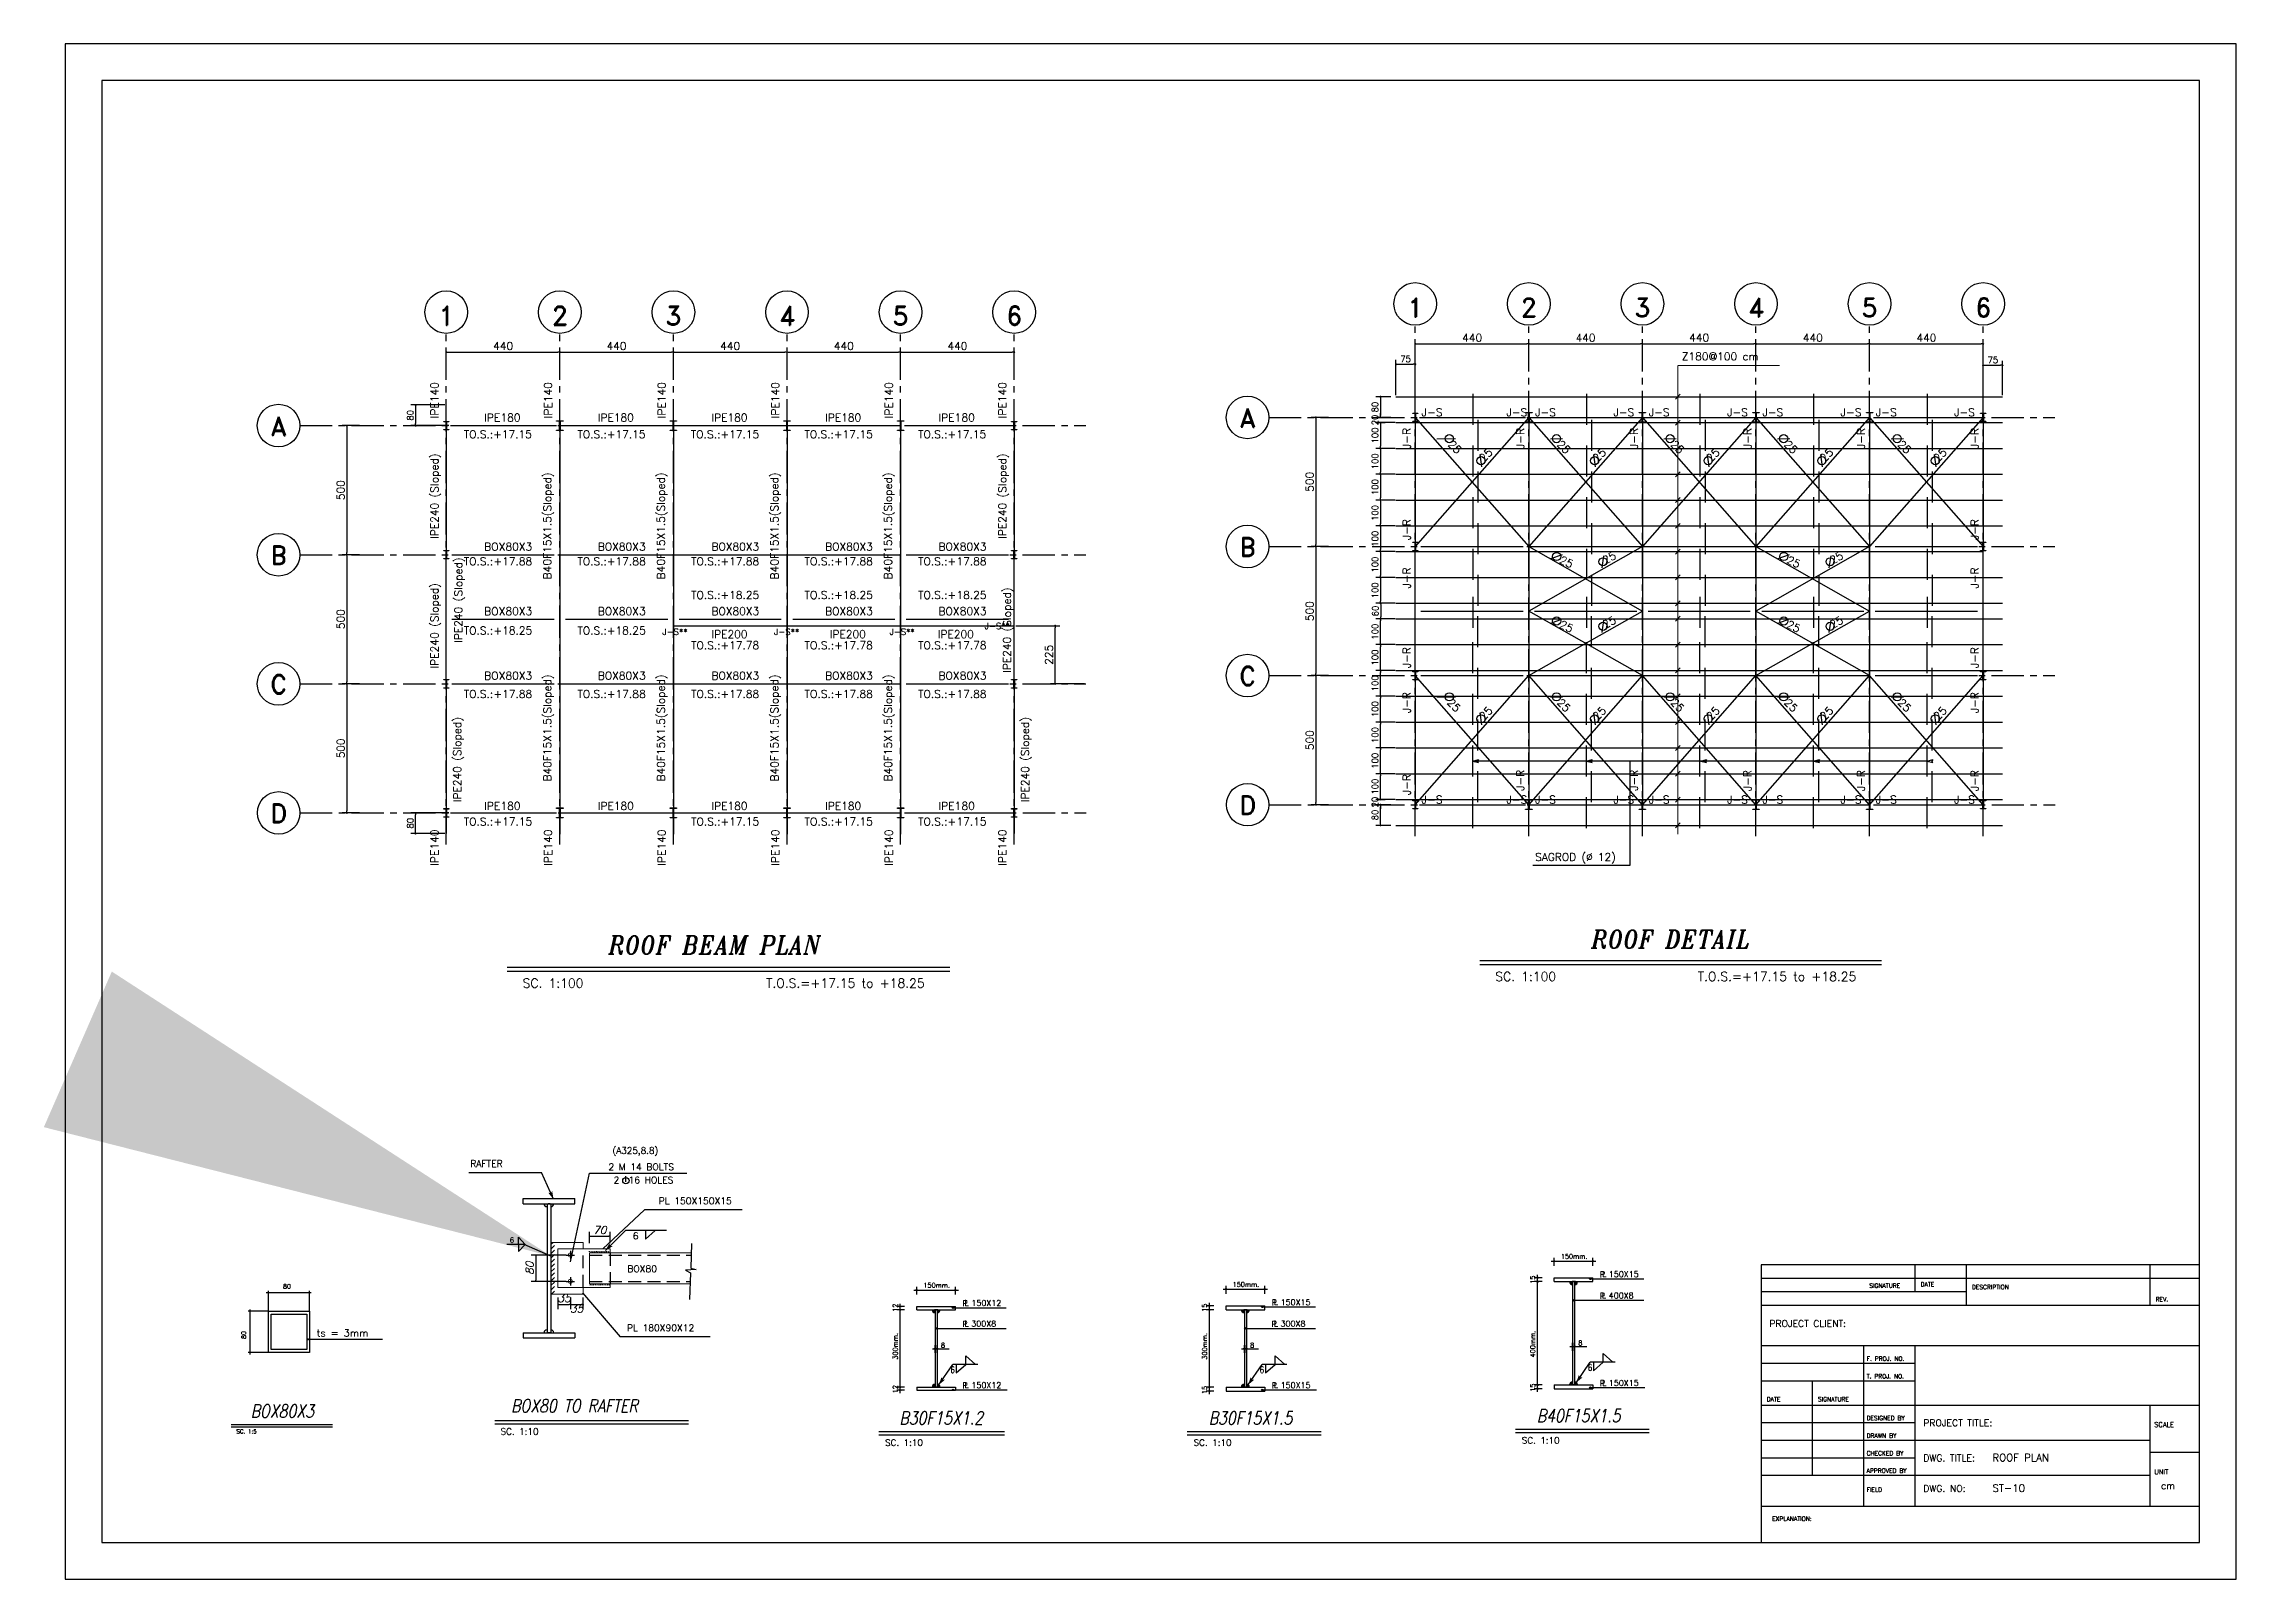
# Model space of a CAD drawing. Header units: inches. Extents: x 460503 to 460688, y 47570 to 48852.
# Drawn here: x 460505.2 to 460590.1, y 48221.5 to 48281 of the extents above; entities that cross this region are included whole.
import ezdxf
from ezdxf.enums import TextEntityAlignment as Align

# ---------------------------------------------------------------- set-up
doc = ezdxf.new("R2010")
doc.units = ezdxf.units.IN
doc.header["$MEASUREMENT"] = 0
for name, pattern in [('CENTER', [2, 1.25, -0.25, 0.25, -0.25]), ('DASHDOTX2', [2, 1, -0.5, 0, -0.5]), ('HIDDEN', [0.375, 0.25, -0.125])]:
    doc.linetypes.add(name, pattern=pattern)
for name, color, linetype in [('1', 1, 'Continuous'), ('1R', 1, 'Continuous'), ('2Y', 2, 'Continuous'), ('3', 3, 'HIDDEN'), ('3G', 3, 'Continuous'), ('4C', 4, 'Continuous'), ('6M', 6, 'Continuous'), ('7', 7, 'Continuous'), ('Ax', 1, 'DASHDOTX2'), ('AXE', 1, 'CENTER'), ('DIM', 8, 'Continuous'), ('dim-plan', 1, 'Continuous'), ('DIM1', 1, 'Continuous'), ('E10', 3, 'Continuous'), ('FOUN', 4, 'Continuous'), ('lateral brace', 5, 'Continuous'), ('Layer4', 118, 'Continuous'), ('leader-1', 1, 'Continuous'), ('TEXT-1', 3, 'Continuous'), ('tir', 92, 'Continuous'), ('TIRCHE', 3, 'Continuous'), ('wall', 4, 'Continuous')]:
    doc.layers.add(name, color=color, linetype=linetype)
doc.layers.add('2', color=2, linetype='Continuous', lineweight=9)
doc.layers.add('TEXT', color=250, linetype='Continuous', lineweight=30)
doc.styles.add('E100', font='SIMPLEX.shx', dxfattribs={"width": 0.7})
doc.styles.add('ITALICT', font='italict')
doc.styles.add('ROMAND', font='ROMAND.shx')
doc.styles.add('ROMANS', font='ROMANS', dxfattribs={"width": 0.8})
doc.styles.add('ROMANT', font='romant')
doc.dimstyles.new('1-100', dxfattribs={"dimtxt": 0.3, "dimasz": 0.08, "dimexe": 0.18, "dimexo": 0.0625, "dimgap": 0.09, "dimtad": 1, "dimdec": 0, "dimlfac": 100, "dimdsep": 46, "dimtxsty": 'ROMANT', "dimblk": 'DOT', "dimcen": 0.09, "dimclrd": 1, "dimclre": 1, "dimclrt": 3, "dimadec": 0, "dimazin": 0, "dimtfac": 1, "dimtdec": 0, "dimtix": 1, "dimtofl": 0, "dimtmove": 2, "dimatfit": 3, "dimldrblk": 'DOT', "dimfxl": 1, "dimtolj": 1, "dimarcsym": 0})
doc.dimstyles.new('Copy of 1-100', dxfattribs={"dimtxt": 0.24, "dimasz": 0.08, "dimexe": 0.18, "dimexo": 0.0625, "dimgap": 0.09, "dimtad": 1, "dimdec": 0, "dimlfac": 100, "dimdsep": 46, "dimtxsty": 'ROMANT', "dimblk": 'DOT', "dimcen": 0.09, "dimclrd": 1, "dimclre": 1, "dimclrt": 3, "dimadec": 0, "dimazin": 0, "dimtfac": 1, "dimtdec": 0, "dimtix": 1, "dimtofl": 0, "dimtmove": 2, "dimatfit": 3, "dimldrblk": 'DOT', "dimfxl": 1, "dimtolj": 1, "dimarcsym": 0})
doc.dimstyles.new('Copy of 1-5(100)', dxfattribs={"dimscale": 100, "dimtxt": 2.5, "dimasz": 2.3, "dimexe": 1.5, "dimexo": 3, "dimgap": 1, "dimtad": 1, "dimdec": 0, "dimlfac": 0.05, "dimdsep": 46, "dimtxsty": 'ROMANS', "dimcen": 0, "dimclrd": 1, "dimclre": 1, "dimclrt": 2, "dimadec": 0, "dimazin": 0, "dimtfac": 2, "dimtdec": 0, "dimtmove": 2, "dimatfit": 3, "dimfxl": 1.5, "dimtolj": 1, "dimtzin": 0, "dimarcsym": 0})
doc.dimstyles.new('FAZ1-2$0$NEW', dxfattribs={"dimtxt": 0.3, "dimasz": 0.05, "dimexe": 0.18, "dimexo": 0, "dimgap": 0.09, "dimtad": 1, "dimdec": 0, "dimlfac": 100, "dimzin": 0, "dimdsep": 46, "dimtxsty": 'ITALICT', "dimblk": 'DOT', "dimcen": 0.045, "dimclrt": 2, "dimadec": 0, "dimazin": 0, "dimtfac": 1, "dimtdec": 0, "dimtmove": 1, "dimatfit": 3, "dimldrblk": 'DOT', "dimfxl": 0.18, "dimtolj": 1, "dimtzin": 0, "dimarcsym": 0})

msp = doc.modelspace()

# ---------------------------------------------------------------- texts
at = {"layer": '1', "style": 'ROMANS'}
for s, height, p in [('SIGNATURE', 0.167417309, (460575.93403606, 48232.82628951)), ('DATE', 0.167417309, (460577.92211661, 48232.87860742)), ('DESCRIPTION', 0.1674173092, (460579.91019716, 48232.7739716)), ('REV.', 0.167417309, (460587.0254328, 48232.30311042)), ('PROJECT CLIENT:', 0.2615895456, (460572.06251079, 48231.31180799)), ('T. PROJ. NO.', 0.1674173092, (460575.82940024, 48229.3209896)), ('F. PROJ. NO.', 0.1674173092, (460575.82940024, 48230.00112242)), ('DATE', 0.167417309, (460571.95787497, 48228.43158514)), ('SIGNATURE', 0.167417309, (460573.94595552, 48228.43158514)), ('DESIGNED BY', 0.1674173092, (460575.82940024, 48227.69913442)), ('DRAWN BY', 0.167417309, (460575.82940024, 48227.0190016)), ('PROJECT TITLE:', 0.2615895456, (460578.02675243, 48227.46749101)), ('SCALE', 0.188344473, (460586.97311489, 48227.43754487)), ('CHECKED BY', 0.167417309, (460575.82940024, 48226.33886878)), ('DWG. TITLE:', 0.2615895456, (460578.02675243, 48226.10722537)), ('APPROVED BY', 0.1674173092, (460575.82940024, 48225.65873596)), ('UNIT', 0.188344473, (460586.97311489, 48225.60641805)), ('FIELD', 0.167417309, (460575.82940024, 48224.92628523)), ('DWG. NO:', 0.261589546, (460578.02675243, 48224.92628523)), ('cm', 0.261589546, (460587.23470443, 48225.03092105)), ('EXPLANATION:', 0.1674173092, (460572.17270318, 48223.79754616))]:
    msp.add_text(s, height=height, dxfattribs=at).set_placement(p)
at = {"layer": '2', "lineweight": 20, "style": 'ROMANT'}
for s, p in [('Z180@100 cm', (460568.67065865, 48268.75367803, -0.00000097)), ('SAGROD (%%C 12)', (460562.99306209, 48249.36221222, 0.00000028))]:
    msp.add_text(s, height=0.3, rotation=359.9949993671, dxfattribs=at).set_placement(p)
at = {"layer": '2', "style": 'ROMANT'}
for s, p in [('RAFTER ', (460521.73412686, 48237.5075991)), ('PL 150X150X15', (460529.03636665, 48236.06669541)), ('BOX80', (460527.82085893, 48233.43417046)), ('PL 180X90X12', (460527.80559857, 48231.1479887))]:
    msp.add_text(s, height=0.26, rotation=359.9949993671, dxfattribs=at).set_placement(p)
at = {"layer": '2Y', "style": 'ROMANT'}
for s, height, p in [('(A325,8.8)', 0.25, (460527.24191142, 48238.01981957)), ('6', 0.26, (460528.0305598, 48234.70887512))]:
    msp.add_text(s, height=height, dxfattribs=at).set_placement(p)
at = {"layer": '3', "color": 3, "style": 'ROMAND'}
for s, p in [('1', (460558.34607743, 48270.79730467, 0.00000001)), ('2', (460562.74607743, 48270.79730467, 0.00000001)), ('3', (460567.14607742, 48270.79700262, 0.00000001)), ('4', (460571.54607743, 48270.79730467, 0.00000001)), ('5', (460575.94607743, 48270.79730467, 0.00000001)), ('6', (460580.34607743, 48270.79730467, 0.00000001)), ('1', (460520.80756655, 48270.47888767, 0.00000001)), ('2', (460525.20756655, 48270.47888767, 0.00000001)), ('3', (460529.60756654, 48270.47858562, 0.00000001)), ('4', (460534.00756655, 48270.47888767, 0.00000001)), ('5', (460538.40756655, 48270.47888767, 0.00000001)), ('6', (460542.80756655, 48270.47888767, 0.00000001)), ('A', (460551.84864256, 48266.52218252, 0.00000001)), ('A', (460514.31013168, 48266.20376552, 0.00000001)), ('B', (460551.84864256, 48261.52218252, 0.00000001)), ('B', (460514.31013168, 48261.20376552, 0.00000001)), ('C', (460551.84864256, 48256.52218252, 0.00000001)), ('C', (460514.31013168, 48256.20376552, 0.00000001)), ('D', (460514.31507801, 48251.20376552, 0.00000001)), ('D', (460551.85358889, 48251.52218252, 0.00000001))]:
    msp.add_text(s, height=0.7299072, dxfattribs=at).set_placement(p, align=Align.MIDDLE_CENTER)
at = {"layer": '3G'}
for s, height, style, p in [('SC. 1:100', 0.35, 'ROMANS', (460523.76553728, 48244.4527089)), ('T.O.S.=+17.15 to +18.25', 0.35, 'ROMANS', (460533.19991485, 48244.4527089)), ('SC. 1:100', 0.35, 'ROMANS', (460561.4459833, 48244.71085222)), ('T.O.S.=+17.15 to +18.25', 0.35, 'ROMANS', (460569.29318801, 48244.71085222)), ('150mm.', 0.1848, 'ROMANS', (460563.98254606, 48233.95240279, -0.00499999)), ('80', 0.176, 'ROMANT', (460514.48175941, 48232.79563349)), ('150mm.', 0.1848, 'ROMANS', (460539.28862254, 48232.83559262, -0.00499999)), ('150mm.', 0.1848, 'ROMANS', (460551.26933133, 48232.86559262, -0.00499999)), ('P', 0.225, 'ROMANS', (460565.49722744, 48233.23421032, -0.00499999)), ('L', 0.225, 'ROMANS', (460565.57986639, 48233.25194525, -0.00499999)), ('150X15', 0.225, 'ROMANS', (460565.84279572, 48233.24403841, -0.00499999)), ('P', 0.225, 'ROMANS', (460540.80330391, 48232.11740014, -0.00499999)), ('L', 0.225, 'ROMANS', (460540.88594286, 48232.13513508, -0.00499999)), ('150X12', 0.225, 'ROMANS', (460541.14887219, 48232.12722823, -0.00499999)), ('P', 0.225, 'ROMANS', (460552.7840127, 48232.14740014, -0.00499999)), ('L', 0.225, 'ROMANS', (460552.86665166, 48232.16513508, -0.00499999)), ('150X15', 0.225, 'ROMANS', (460553.12958098, 48232.15722823, -0.00499999)), ('P', 0.225, 'ROMANS', (460565.49409993, 48232.40423765, -0.00499999)), ('L', 0.225, 'ROMANS', (460565.57673888, 48232.42197259, -0.00499999)), ('400X8', 0.225, 'ROMANS', (460565.83966821, 48232.41406574, -0.00499999)), ('ts = 3mm', 0.28, 'ROMANT', (460515.78508159, 48230.94019265)), ('P', 0.225, 'ROMANS', (460540.8001764, 48231.31742748, -0.00499999)), ('L', 0.225, 'ROMANS', (460540.88281536, 48231.33516241, -0.00499999)), ('300X8', 0.225, 'ROMANS', (460541.14574468, 48231.32725557, -0.00499999)), ('P', 0.225, 'ROMANS', (460552.78088519, 48231.31742748, -0.00499999)), ('L', 0.225, 'ROMANS', (460552.86352415, 48231.33516241, -0.00499999)), ('300X8', 0.225, 'ROMANS', (460553.12645347, 48231.32725557, -0.00499999)), ('8', 0.1848, 'ROMANS', (460539.96755727, 48230.51384963, -0.00499999)), ('8', 0.1848, 'ROMANS', (460551.94826606, 48230.51384963, -0.00499999)), ('8', 0.1848, 'ROMANS', (460564.6614808, 48230.6006598, -0.00499999)), ('P', 0.225, 'ROMANS', (460540.80330391, 48228.93395709, -0.00499999)), ('L', 0.225, 'ROMANS', (460540.88594286, 48228.95169203, -0.00499999)), ('150X12', 0.225, 'ROMANS', (460541.14887219, 48228.94378518, -0.00499999)), ('P', 0.225, 'ROMANS', (460552.7840127, 48228.93395709, -0.00499999)), ('L', 0.225, 'ROMANS', (460552.86665166, 48228.95169203, -0.00499999)), ('150X15', 0.225, 'ROMANS', (460553.12958098, 48228.94378518, -0.00499999)), ('P', 0.225, 'ROMANS', (460565.49722744, 48229.02076727, -0.00499999)), ('L', 0.225, 'ROMANS', (460565.57986639, 48229.0385022, -0.00499999)), ('150X15', 0.225, 'ROMANS', (460565.84279572, 48229.03059536, -0.00499999)), ('SC. 1:5', 0.15625, 'ROMANS', (460512.67667132, 48227.1878808)), ('SC. 1:10', 0.249999993, 'ROMANS', (460537.80425244, 48226.70671531, -0.00499999)), ('SC. 1:10', 0.249999993, 'ROMANS', (460549.75776865, 48226.70671531, -0.00499999)), ('SC. 1:10', 0.249999993, 'ROMANS', (460562.47098338, 48226.79352548, -0.00499999))]:
    msp.add_text(s, height=height, dxfattribs=dict(at, style=style)).set_placement(p)
for s, height, style, p in [('15', 0.1848, 'ROMANS', (460562.98854131, 48232.98414128, -0.00499999)), ('12', 0.1848, 'ROMANS', (460538.29461778, 48231.89733111, -0.00499999)), ('15', 0.1848, 'ROMANS', (460550.27532657, 48231.89733111, -0.00499999)), ('80', 0.176, 'ROMANT', (460513.044297, 48230.84789185)), ('300mm.', 0.1848, 'ROMANS', (460538.29461778, 48230.04601261, -0.00499999)), ('300mm.', 0.1848, 'ROMANS', (460550.27532657, 48230.04601261, -0.00499999)), ('400mm.', 0.1848, 'ROMANS', (460562.98854131, 48230.13282279, -0.00499999)), ('12', 0.1848, 'ROMANS', (460538.29461778, 48228.74368297, -0.00499999)), ('15', 0.1848, 'ROMANS', (460550.27532657, 48228.71368297, -0.00499999)), ('15', 0.1848, 'ROMANS', (460562.98854131, 48228.80049314, -0.00499999))]:
    msp.add_text(s, height=height, rotation=90, dxfattribs=dict(at, style=style)).set_placement(p)
at = {"layer": '3G', "style": 'ROMANS', "width": 0.8}
for p in [(460540.33700323, 48229.52806687, -0.00499999), (460552.31771202, 48229.52806687, -0.00499999), (460565.03092676, 48229.61487704, -0.00499999)]:
    msp.add_text('6', height=0.25, dxfattribs=at).set_placement(p)
at = {"layer": '3G', "style": 'ROMANT'}
msp.add_text('SC. 1:10', height=0.25, dxfattribs=at).set_placement((460523.64395278, 48227.26329344), align=Align.MIDDLE)
at = {"layer": '4C', "style": 'ITALICT'}
for s, height, width, p in [('ROOF BEAM PLAN', 0.7, 0.9, (460527.0841264, 48245.75683016)), ('ROOF DETAIL', 0.7, 0.9, (460565.16053726, 48245.97784178)), ('BOX80X3', 0.5, 0.8, (460513.22838993, 48227.80273847)), ('BOX80 TO RAFTER', 0.5, 0.8, (460523.31718141, 48228.00745126)), ('B30F15X1.2', 0.5, 0.8, (460538.36034685, 48227.53576172, -0.00499999)), ('B30F15X1.5', 0.5, 0.8, (460550.34105564, 48227.53576172, -0.00499999)), ('B40F15X1.5', 0.5, 0.8, (460563.05427038, 48227.6225719, -0.00499999))]:
    msp.add_text(s, height=height, dxfattribs=dict(at, width=width)).set_placement(p)
at = {"layer": 'E10', "color": 3, "style": 'E100'}
for s, p in [('ROOF PLAN', (460580.70460128, 48226.10722537)), ('ST-10', (460580.70460128, 48224.92628523))]:
    msp.add_text(s, height=0.28865, dxfattribs=at).set_placement(p)
at = {"layer": 'TEXT', "color": 2, "style": 'ROMANT'}
for s, height, rotation, p in [('IPE140', 0.302224371, 90.081705482, (460520.5020815, 48266.50481646, 0.00000016)), ('IPE140', 0.302224371, 90.081705482, (460524.9020815, 48266.50481646, 0.00000016)), ('IPE140', 0.302224371, 90.081705482, (460529.30208149, 48266.50481646, 0.00000016)), ('IPE140', 0.302224371, 90.081705482, (460533.7020815, 48266.50481646, 0.00000016)), ('IPE140', 0.302224371, 90.081705482, (460538.1020815, 48266.50481646, 0.00000016)), ('IPE140', 0.302224371, 90.081705482, (460542.5020815, 48266.50481646, 0.00000016)), ('J-S', 0.302224371, 0.0817054825, (460558.59151012, 48266.58744675, 0.00000016)), ('J-S', 0.302224371, 0.0817054825, (460561.87341766, 48266.58744675, 0.00000016)), ('J-S', 0.302224371, 0.0817054825, (460562.99151011, 48266.58744675, 0.00000016)), ('J-S', 0.302224371, 0.0817054825, (460566.02341765, 48266.58744675, 0.00000016)), ('J-S', 0.302224371, 0.0817054825, (460567.39151012, 48266.58744675, 0.00000016)), ('J-S', 0.302224371, 0.0817054825, (460570.42341766, 48266.58744675, 0.00000016)), ('J-S', 0.302224371, 0.0817054825, (460571.79151012, 48266.58744675, 0.00000016)), ('J-S', 0.302224371, 0.0817054825, (460574.82341766, 48266.58744675, 0.00000016)), ('J-S', 0.302224371, 0.0817054825, (460576.19151012, 48266.58744675, 0.00000016)), ('J-S', 0.302224371, 0.0817054825, (460579.22341766, 48266.58744675, 0.00000016)), ('TO.S.:+17.15', 0.3022243714, 0.0817054825, (460521.48352272, 48265.73426655, 0.00000104)), ('IPE180', 0.302224371, 0.0817054825, (460522.2780699, 48266.38290303, 0.00000016)), ('TO.S.:+17.15', 0.3022243714, 0.0817054825, (460525.88352272, 48265.73426655, 0.00000104)), ('IPE180', 0.302224371, 0.0817054825, (460526.67812736, 48266.38290303, 0.00000016)), ('TO.S.:+17.15', 0.3022243714, 0.0817054825, (460530.28352271, 48265.7339645, 0.00000104)), ('IPE180', 0.302224371, 0.0817054825, (460531.07812735, 48266.38290303, 0.00000016)), ('TO.S.:+17.15', 0.3022243714, 0.0817054825, (460534.68352272, 48265.73426655, 0.00000104)), ('IPE180', 0.302224371, 0.0817054825, (460535.47812736, 48266.38290303, 0.00000016)), ('TO.S.:+17.15', 0.3022243714, 0.0817054825, (460539.08352272, 48265.73426655, 0.00000104)), ('IPE180', 0.302224371, 0.0817054825, (460539.87812736, 48266.38290303, 0.00000016)), ('J-R', 0.302224371, 90.081705482, (460558.16653349, 48265.31563199, 0.00000016)), ('J-R', 0.302224371, 90.081705482, (460562.56653349, 48265.31563199, 0.00000016)), ('J-R', 0.302224371, 90.081705482, (460566.96653348, 48265.31563199, 0.00000016)), ('J-R', 0.302224371, 90.081705482, (460571.36653349, 48265.31532994, 0.00000016)), ('J-R', 0.302224371, 90.081705482, (460575.76653349, 48265.31532994, 0.00000016)), ('J-R', 0.302224371, 90.081705482, (460580.16653349, 48265.31532994, 0.00000016)), ('IPE240 (Sloped)', 0.3022243714, 90.081705482, (460520.5020815, 48261.83759588, 0.00000016)), ('IPE240 (Sloped)', 0.3022243714, 90.081705482, (460542.5020815, 48261.83759588, 0.00000016)), ('  25', 0.302224371, 314.6037262349, (460559.30018481, 48265.76516542, -0.00000155)), ('  25', 0.302224371, 45.3962737663, (460560.71437071, 48264.49459161, -0.00000155)), ('  25', 0.302224371, 314.6037262349, (460563.52002882, 48265.76546747, -0.00000155)), ('  25', 0.302224371, 45.3962737663, (460565.1143707, 48264.49489366, -0.00000155)), ('  25', 0.302224371, 314.6037262349, (460567.92002883, 48265.76516542, -0.00000155)), ('  25', 0.302224371, 45.3962737663, (460569.51437071, 48264.49459161, -0.00000155)), ('  25', 0.302224371, 314.6037262349, (460572.32002883, 48265.76516542, -0.00000155)), ('  25', 0.302224371, 45.3962737663, (460573.91437071, 48264.49459161, -0.00000155)), ('  25', 0.302224371, 314.6037262349, (460576.72002883, 48265.76516542, -0.00000155)), ('  25', 0.302224371, 45.3962737663, (460578.31437071, 48264.49459161, -0.00000155)), ('B40F15X1.5(Sloped)', 0.3022243714, 90.081705482, (460524.87397709, 48260.26776012, 0.00000016)), ('B40F15X1.5(Sloped)', 0.3022243714, 90.081705482, (460529.27397708, 48260.26776012, 0.00000016)), ('B40F15X1.5(Sloped)', 0.3022243714, 90.081705482, (460533.67397709, 48260.26745807, 0.00000016)), ('B40F15X1.5(Sloped)', 0.3022243714, 90.081705482, (460538.07397709, 48260.26776012, 0.00000016)), ('J-R', 0.302224371, 90.081705482, (460558.16653349, 48261.78879919, 0.00000016)), ('J-R', 0.302224371, 90.081705482, (460580.16653349, 48261.78879919, 0.00000016)), ('IPE240 (Sloped)', 0.3022243714, 90.081705482, (460521.42522506, 48257.81092889, 0.00000016)), ('TO.S.:+17.88', 0.3022243714, 0.0817054825, (460521.48846905, 48260.81334807, 0.00000104)), ('BOX80X3', 0.302224371, 0.0817054825, (460522.2780699, 48261.38290303, 0.00000016)), ('TO.S.:+17.88', 0.3022243714, 0.0817054825, (460525.88846904, 48260.81304602, 0.00000104)), ('BOX80X3', 0.302224371, 0.0817054825, (460526.67806989, 48261.38290303, 0.00000016)), ('TO.S.:+17.88', 0.3022243714, 0.0817054825, (460530.28846905, 48260.81334807, 0.00000104)), ('BOX80X3', 0.302224371, 0.0817054825, (460531.0780699, 48261.38290303, 0.00000016)), ('TO.S.:+17.88', 0.3022243714, 0.0817054825, (460534.68846905, 48260.81334807, 0.00000104)), ('BOX80X3', 0.302224371, 0.0817054825, (460535.4780699, 48261.38290303, 0.00000016)), ('TO.S.:+17.88', 0.3022243714, 0.0817054825, (460539.08846905, 48260.81334807, 0.00000104)), ('BOX80X3', 0.302224371, 0.0817054825, (460539.8780699, 48261.38290303, 0.00000016)), ('  25', 0.302224371, 334.2504867161, (460563.5294363, 48261.09907708, -0.00000155)), ('  25', 0.302224371, 28.5774474367, (460565.33920652, 48260.64758343, -0.00000155)), ('  25', 0.302224371, 334.2504867161, (460572.3294363, 48261.09907708, -0.00000155)), ('  25', 0.302224371, 28.5774474367, (460574.13920652, 48260.64758343, -0.00000155)), ('IPE240 (Sloped)', 0.3022243714, 90.081705482, (460520.5020815, 48256.81878348, 0.00000016)), ('IPE240 (Sloped)', 0.3022243714, 90.081705482, (460542.67959222, 48256.64691361, 0.00000016)), ('J-R', 0.302224371, 90.081705482, (460558.16653349, 48259.91661575, 0.00000016)), ('J-R', 0.302224371, 90.081705482, (460580.16653349, 48259.91661575, 0.00000016)), ('TO.S.:+18.25', 0.3022243714, 0.0817054825, (460530.28846905, 48259.50681105, 0.00000104)), ('TO.S.:+18.25', 0.3022243714, 0.0817054825, (460534.68846905, 48259.50681105, 0.00000104)), ('TO.S.:+18.25', 0.3022243714, 0.0817054825, (460539.08846905, 48259.50681105, 0.00000104)), ('TO.S.:+18.25', 0.3022243714, 0.0817054825, (460521.48846905, 48258.13381731, 0.00000104)), ('BOX80X3', 0.302224371, 0.0817054825, (460522.2780699, 48258.88290303, 0.00000016)), ('TO.S.:+18.25', 0.3022243714, 0.0817054825, (460525.88846904, 48258.13351526, 0.00000104)), ('BOX80X3', 0.302224371, 0.0817054825, (460526.67806989, 48258.88290303, 0.00000016)), ('J-S**', 0.241779497, 0.0817054826, (460529.17839299, 48258.11491812, 0.00000083)), ('BOX80X3', 0.302224371, 0.0817054825, (460531.0780699, 48258.88290303, 0.00000016)), ('J-S**', 0.241779497, 0.0817054826, (460533.50375607, 48258.11491812, 0.00000083)), ('BOX80X3', 0.302224371, 0.0817054825, (460535.4780699, 48258.88290303, 0.00000016)), ('J-S**', 0.241779497, 0.0817054826, (460537.98030285, 48258.11491812, 0.00000083)), ('BOX80X3', 0.302224371, 0.0817054825, (460539.8780699, 48258.88290303, 0.00000016)), ('J-S**', 0.241779497, 0.0817054826, (460541.66349493, 48258.33755515, 0.00000083)), ('  25', 0.302224371, 334.2504867161, (460563.5294363, 48258.59937912, -0.00000155)), ('  25', 0.302224371, 28.5774474367, (460565.33920652, 48258.14788547, -0.00000155)), ('  25', 0.302224371, 334.2504867161, (460572.3294363, 48258.59937912, -0.00000155)), ('  25', 0.302224371, 28.5774474367, (460574.13920652, 48258.14788547, -0.00000155)), ('TO.S.:+17.78', 0.3022243714, 0.0817054825, (460530.28846905, 48257.56287935, 0.00000104)), ('IPE200', 0.302224371, 0.0817054825, (460531.0780699, 48257.99217282, 0.00000016)), ('TO.S.:+17.78', 0.3022243714, 0.0817054825, (460534.68846905, 48257.56287935, 0.00000104)), ('IPE200', 0.302224371, 0.0817054825, (460535.65896802, 48257.99217282, 0.00000016)), ('TO.S.:+17.78', 0.3022243714, 0.0817054825, (460539.08846905, 48257.56287935, 0.00000104)), ('IPE200', 0.302224371, 0.0817054825, (460539.84285417, 48257.99217282, 0.00000016)), ('J-R', 0.302224371, 90.081705482, (460558.16653349, 48256.82519021, 0.00000016)), ('J-R', 0.302224371, 90.081705482, (460580.16653349, 48256.82519021, 0.00000016)), ('BOX80X3', 0.302224371, 0.0817054825, (460522.2780699, 48256.38290303, 0.00000016)), ('B40F15X1.5(Sloped)', 0.3022243714, 90.081705482, (460524.87397709, 48252.43978351, 0.00000016)), ('BOX80X3', 0.302224371, 0.0817054825, (460526.67806989, 48256.38290303, 0.00000016)), ('B40F15X1.5(Sloped)', 0.3022243714, 90.081705482, (460529.27397708, 48252.43978351, 0.00000016)), ('BOX80X3', 0.302224371, 0.0817054825, (460531.0780699, 48256.38290303, 0.00000016)), ('B40F15X1.5(Sloped)', 0.3022243714, 90.081705482, (460533.67397709, 48252.43948146, 0.00000016)), ('BOX80X3', 0.302224371, 0.0817054825, (460535.4780699, 48256.38290303, 0.00000016)), ('B40F15X1.5(Sloped)', 0.3022243714, 90.081705482, (460538.07397709, 48252.43978351, 0.00000016)), ('BOX80X3', 0.302224371, 0.0817054825, (460539.8780699, 48256.38290303, 0.00000016)), ('TO.S.:+17.88', 0.3022243714, 0.0817054825, (460521.48846905, 48255.67710467, 0.00000104)), ('TO.S.:+17.88', 0.3022243714, 0.0817054825, (460525.88846904, 48255.67680262, 0.00000104)), ('TO.S.:+17.88', 0.3022243714, 0.0817054825, (460530.28846905, 48255.67710467, 0.00000104)), ('TO.S.:+17.88', 0.3022243714, 0.0817054825, (460534.68846905, 48255.67710467, 0.00000104)), ('TO.S.:+17.88', 0.3022243714, 0.0817054825, (460539.08846905, 48255.67710467, 0.00000104)), ('J-R', 0.302224371, 90.081705482, (460558.16653349, 48255.08356113, 0.00000016)), ('J-R', 0.302224371, 90.081705482, (460580.16653349, 48255.08356113, 0.00000016)), ('IPE240 (Sloped)', 0.3022243714, 90.081705482, (460521.38183821, 48251.63479705, 0.00000016)), ('IPE240 (Sloped)', 0.3022243714, 90.081705482, (460543.38183821, 48251.63479705, 0.00000016)), ('  25', 0.302224371, 314.6037262349, (460559.26184753, 48255.76516542, -0.00000155)), ('  25', 0.302224371, 45.3962737663, (460560.71437071, 48254.49459161, -0.00000155)), ('  25', 0.302224371, 314.6037262349, (460563.52002882, 48255.76486337, -0.00000155)), ('  25', 0.302224371, 45.3962737663, (460565.1143707, 48254.49428956, -0.00000155)), ('  25', 0.302224371, 314.6037262349, (460567.92002883, 48255.76516542, -0.00000155)), ('  25', 0.302224371, 45.3962737663, (460569.51437071, 48254.49459161, -0.00000155)), ('  25', 0.302224371, 314.6037262349, (460572.32002883, 48255.76516542, -0.00000155)), ('  25', 0.302224371, 45.3962737663, (460573.91437071, 48254.49459161, -0.00000155)), ('  25', 0.302224371, 314.6037262349, (460576.72002883, 48255.76516542, -0.00000155)), ('  25', 0.302224371, 45.3962737663, (460578.31437071, 48254.49459161, -0.00000155)), ('J-R', 0.302224371, 90.081705482, (460558.16653349, 48251.90515588, 0.00000016)), ('J-R', 0.302224371, 90.081705482, (460562.56653349, 48252.08146699, 0.00000016)), ('J-R', 0.302224371, 90.081705482, (460566.96653348, 48252.08146699, 0.00000016)), ('J-R', 0.302224371, 90.081705482, (460571.36653349, 48252.05897579, 0.00000016)), ('J-R', 0.302224371, 90.081705482, (460575.76653349, 48252.05897579, 0.00000016)), ('J-R', 0.302224371, 90.081705482, (460580.16653349, 48252.05897579, 0.00000016)), ('IPE180', 0.302224371, 0.0817054825, (460522.2780699, 48251.34179805, 0.00000016)), ('IPE180', 0.302224371, 0.0817054825, (460526.67812736, 48251.34179805, 0.00000016)), ('IPE180', 0.302224371, 0.0817054825, (460531.07812735, 48251.34179805, 0.00000016)), ('IPE180', 0.302224371, 0.0817054825, (460535.47812736, 48251.34179805, 0.00000016)), ('IPE180', 0.302224371, 0.0817054825, (460539.87812736, 48251.34179805, 0.00000016)), ('J-S', 0.302224371, 0.0817054825, (460558.59151012, 48251.58744675, 0.00000016)), ('J-S', 0.302224371, 0.0817054825, (460561.87341766, 48251.58744675, 0.00000016)), ('J-S', 0.302224371, 0.0817054825, (460562.99151011, 48251.58744675, 0.00000016)), ('J-S', 0.302224371, 0.0817054825, (460566.02341765, 48251.58744675, 0.00000016)), ('J-S', 0.302224371, 0.0817054825, (460567.39151012, 48251.58744675, 0.00000016)), ('J-S', 0.302224371, 0.0817054825, (460570.42341766, 48251.58744675, 0.00000016)), ('J-S', 0.302224371, 0.0817054825, (460571.79151012, 48251.58744675, 0.00000016)), ('J-S', 0.302224371, 0.0817054825, (460574.82341766, 48251.58744675, 0.00000016)), ('J-S', 0.302224371, 0.0817054825, (460576.19151012, 48251.58744675, 0.00000016)), ('J-S', 0.302224371, 0.0817054825, (460579.22341766, 48251.58744675, 0.00000016)), ('TO.S.:+17.15', 0.3022243714, 0.0817054825, (460521.48846905, 48250.73426655, 0.00000104)), ('TO.S.:+17.15', 0.3022243714, 0.0817054825, (460530.28846904, 48250.7339645, 0.00000104)), ('TO.S.:+17.15', 0.3022243714, 0.0817054825, (460534.68846905, 48250.73426655, 0.00000104)), ('TO.S.:+17.15', 0.3022243714, 0.0817054825, (460539.08846905, 48250.73426655, 0.00000104)), ('IPE140', 0.302224371, 90.081705482, (460520.5020815, 48249.17799092, 0.00000016)), ('IPE140', 0.302224371, 90.081705482, (460524.9020815, 48249.17799092, 0.00000016)), ('IPE140', 0.302224371, 90.081705482, (460529.30208149, 48249.17799092, 0.00000016)), ('IPE140', 0.302224371, 90.081705482, (460533.7020815, 48249.17799092, 0.00000016)), ('IPE140', 0.302224371, 90.081705482, (460538.1020815, 48249.17799092, 0.00000016)), ('IPE140', 0.302224371, 90.081705482, (460542.5020815, 48249.17799092, 0.00000016))]:
    msp.add_text(s, height=height, rotation=rotation, dxfattribs=at).set_placement(p)
for s, height, p in [('2 M 14 BOLTS', 0.26, (460527.08700196, 48237.38221651)), ('2  16 HOLES', 0.26, (460527.28674676, 48236.87279483)), ('6', 0.2, (460523.26233412, 48234.57700209))]:
    msp.add_text(s, height=height, dxfattribs=at).set_placement(p)

# ---------------------------------------------------------------- blocks, each defined once
blk = doc.blocks.new('_Dot')
at = {"layer": 'DIM', "color": 0, "lineweight": -2}
blk.add_line((-0.5, 0), (-1, 0), dxfattribs=at)
at = {"layer": 'DIM', "color": 0, "const_width": 0.5}
blk.add_lwpolyline([(-0.25, 0, 1), (0.25, 0, 1)], format="xyb", close=True, dxfattribs=at)
blk = doc.blocks.new('*D220')
at = {"layer": 'Defpoints', "color": 0, "transparency": 16777216}
for p in [(460525.454, 48234.096), (460524.275, 48233.076), (460525.454, 48233.076)]:
    blk.add_point(p, dxfattribs=at)
at = {"layer": 'dim-plan', "color": 0, "lineweight": -2, "transparency": 16777216}
for p, q in [((460525.454, 48234.096), (460524.095, 48234.096)), ((460524.275, 48234.046), (460524.275, 48233.126)), ((460525.454, 48233.076), (460524.095, 48233.076))]:
    blk.add_line(p, q, dxfattribs=at)
at = {"layer": 'dim-plan', "color": 0, "lineweight": -2, "transparency": 16777216, "xscale": 0.05, "yscale": 0.05, "zscale": 0.05}
for p, rotation in [((460524.275, 48234.096), 90), ((460524.275, 48233.076), 270)]:
    blk.add_blockref('_Dot', p, dxfattribs=dict(at, rotation=rotation))
at = {"layer": 'dim-plan', "color": 2, "lineweight": 15, "transparency": 16777216, "insert": (460524.035, 48233.586), "char_height": 0.3, "attachment_point": 5, "rotation": 90, "style": 'ITALICT'}
blk.add_mtext('\\A1;80', dxfattribs=at)
blk = doc.blocks.new('*D221')
at = {"layer": 'Defpoints', "color": 0, "transparency": 16777216}
for p in [(460525.129, 48232.455), (460525.614, 48232.455), (460525.614, 48232.187)]:
    blk.add_point(p, dxfattribs=at)
at = {"layer": 'dim-plan', "color": 0, "lineweight": -2, "transparency": 16777216}
for p, q in [((460525.129, 48232.455), (460525.129, 48232.007)), ((460525.179, 48232.187), (460525.564, 48232.187)), ((460525.614, 48232.455), (460525.614, 48232.007))]:
    blk.add_line(p, q, dxfattribs=at)
at = {"layer": 'dim-plan', "color": 0, "lineweight": -2, "transparency": 16777216, "xscale": 0.05, "yscale": 0.05, "zscale": 0.05, "rotation": 180}
blk.add_blockref('_Dot', (460525.129, 48232.187), dxfattribs=at)
at = {"layer": 'dim-plan', "color": 0, "lineweight": -2, "transparency": 16777216, "xscale": 0.05, "yscale": 0.05, "zscale": 0.05}
blk.add_blockref('_Dot', (460525.614, 48232.187), dxfattribs=at)
at = {"layer": 'dim-plan', "color": 2, "lineweight": 15, "transparency": 16777216, "insert": (460525.372, 48232.427), "char_height": 0.3, "attachment_point": 5, "style": 'ITALICT'}
blk.add_mtext('\\A1;35', dxfattribs=at)
blk = doc.blocks.new('*D222')
at = {"layer": 'Defpoints', "color": 0, "transparency": 16777216}
for p in [(460525.614, 48232.455), (460526.1, 48232.455), (460526.1, 48232.187)]:
    blk.add_point(p, dxfattribs=at)
at = {"layer": 'dim-plan', "color": 0, "lineweight": -2, "transparency": 16777216}
for p, q in [((460525.614, 48232.455), (460525.614, 48232.007)), ((460525.664, 48232.187), (460526.05, 48232.187)), ((460526.1, 48232.455), (460526.1, 48232.007))]:
    blk.add_line(p, q, dxfattribs=at)
at = {"layer": 'dim-plan', "color": 0, "lineweight": -2, "transparency": 16777216, "xscale": 0.05, "yscale": 0.05, "zscale": 0.05, "rotation": 180}
blk.add_blockref('_Dot', (460525.614, 48232.187), dxfattribs=at)
at = {"layer": 'dim-plan', "color": 0, "lineweight": -2, "transparency": 16777216, "xscale": 0.05, "yscale": 0.05, "zscale": 0.05}
blk.add_blockref('_Dot', (460526.1, 48232.187), dxfattribs=at)
at = {"layer": 'dim-plan', "color": 2, "lineweight": 15, "transparency": 16777216, "insert": (460525.857, 48232.023), "char_height": 0.3, "attachment_point": 5, "style": 'ITALICT'}
blk.add_mtext('\\A1;35', dxfattribs=at)
blk = doc.blocks.new('*D223')
at = {"layer": 'Defpoints', "color": 0, "transparency": 16777216}
for p in [(460527.15, 48234.823), (460526.35, 48234.555), (460527.15, 48234.555)]:
    blk.add_point(p, dxfattribs=at)
at = {"layer": 'dim-plan', "color": 0, "lineweight": -2, "transparency": 16777216}
for p, q in [((460526.35, 48234.555), (460526.35, 48235.003)), ((460526.4, 48234.823), (460527.1, 48234.823)), ((460527.15, 48234.555), (460527.15, 48235.003))]:
    blk.add_line(p, q, dxfattribs=at)
at = {"layer": 'dim-plan', "color": 0, "lineweight": -2, "transparency": 16777216, "xscale": 0.05, "yscale": 0.05, "zscale": 0.05, "rotation": 180}
blk.add_blockref('_Dot', (460526.35, 48234.823), dxfattribs=at)
at = {"layer": 'dim-plan', "color": 0, "lineweight": -2, "transparency": 16777216, "xscale": 0.05, "yscale": 0.05, "zscale": 0.05}
blk.add_blockref('_Dot', (460527.15, 48234.823), dxfattribs=at)
at = {"layer": 'dim-plan', "color": 2, "lineweight": 15, "transparency": 16777216, "insert": (460526.75, 48235.063), "char_height": 0.3, "attachment_point": 5, "style": 'ITALICT'}
blk.add_mtext('\\A1;70', dxfattribs=at)
blk = doc.blocks.new('DOT')
at = {"layer": 'DIM', "color": 0, "linetype": 'ByBlock'}
blk.add_line((-0.5, 0), (-1, 0), dxfattribs=at)
at = {"layer": 'DIM', "color": 0, "linetype": 'ByBlock', "const_width": 0.5}
blk.add_lwpolyline([(-0.25, 0, 1), (0.25, 0, 1)], format="xyb", close=True, dxfattribs=at)
blk = doc.blocks.new('*D276')
at = {"layer": 'Defpoints', "color": 0, "transparency": 16777216}
for p in [(460517.51, 48266.223), (460516.952, 48261.223), (460517.51, 48261.223)]:
    blk.add_point(p, dxfattribs=at)
at = {"layer": 'wall', "color": 1, "lineweight": -2, "transparency": 16777216}
for p, q in [((460517.448, 48266.223), (460516.772, 48266.223)), ((460516.952, 48266.143), (460516.952, 48261.303)), ((460517.448, 48261.223), (460516.772, 48261.223))]:
    blk.add_line(p, q, dxfattribs=at)
at = {"layer": 'wall', "color": 1, "lineweight": -2, "transparency": 16777216, "xscale": 0.08, "yscale": 0.08, "zscale": 0.08}
for p, rotation in [((460516.952, 48266.223), 90), ((460516.952, 48261.223), 270)]:
    blk.add_blockref('DOT', p, dxfattribs=dict(at, rotation=rotation))
at = {"layer": 'wall', "color": 3, "transparency": 16777216, "insert": (460516.712, 48263.723), "char_height": 0.3, "attachment_point": 5, "rotation": 90, "style": 'ROMANT'}
blk.add_mtext('\\A1;500', dxfattribs=at)
blk = doc.blocks.new('*D277')
at = {"layer": 'Defpoints', "color": 0, "transparency": 16777216}
for p in [(460517.51, 48261.223), (460516.952, 48256.223), (460517.51, 48256.223)]:
    blk.add_point(p, dxfattribs=at)
at = {"layer": 'wall', "color": 1, "lineweight": -2, "transparency": 16777216}
for p, q in [((460517.448, 48261.223), (460516.772, 48261.223)), ((460516.952, 48261.143), (460516.952, 48256.303)), ((460517.448, 48256.223), (460516.772, 48256.223))]:
    blk.add_line(p, q, dxfattribs=at)
at = {"layer": 'wall', "color": 1, "lineweight": -2, "transparency": 16777216, "xscale": 0.08, "yscale": 0.08, "zscale": 0.08}
for p, rotation in [((460516.952, 48261.223), 90), ((460516.952, 48256.223), 270)]:
    blk.add_blockref('DOT', p, dxfattribs=dict(at, rotation=rotation))
at = {"layer": 'wall', "color": 3, "transparency": 16777216, "insert": (460516.712, 48258.723), "char_height": 0.3, "attachment_point": 5, "rotation": 90, "style": 'ROMANT'}
blk.add_mtext('\\A1;500', dxfattribs=at)
blk = doc.blocks.new('*D278')
at = {"layer": 'Defpoints', "color": 0, "transparency": 16777216}
for p in [(460517.51, 48256.223), (460516.957, 48251.223), (460517.51, 48251.223)]:
    blk.add_point(p, dxfattribs=at)
at = {"layer": 'wall', "color": 1, "lineweight": -2, "transparency": 16777216}
for p, q in [((460517.448, 48256.223), (460516.777, 48256.223)), ((460516.957, 48256.143), (460516.957, 48251.303)), ((460517.448, 48251.223), (460516.777, 48251.223))]:
    blk.add_line(p, q, dxfattribs=at)
at = {"layer": 'wall', "color": 1, "lineweight": -2, "transparency": 16777216, "xscale": 0.08, "yscale": 0.08, "zscale": 0.08}
for p, rotation in [((460516.957, 48256.223), 90), ((460516.957, 48251.223), 270)]:
    blk.add_blockref('DOT', p, dxfattribs=dict(at, rotation=rotation))
at = {"layer": 'wall', "color": 3, "transparency": 16777216, "insert": (460516.717, 48253.723), "char_height": 0.3, "attachment_point": 5, "rotation": 90, "style": 'ROMANT'}
blk.add_mtext('\\A1;500', dxfattribs=at)
blk = doc.blocks.new('*D279')
at = {"layer": 'Defpoints', "color": 0, "transparency": 16777216}
for p in [(460525.205, 48269.069), (460520.805, 48268.492), (460525.205, 48268.492)]:
    blk.add_point(p, dxfattribs=at)
at = {"layer": 'wall', "color": 1, "lineweight": -2, "transparency": 16777216}
for p, q in [((460520.805, 48268.554), (460520.805, 48269.249)), ((460520.885, 48269.069), (460525.125, 48269.069)), ((460525.205, 48268.554), (460525.205, 48269.249))]:
    blk.add_line(p, q, dxfattribs=at)
at = {"layer": 'wall', "color": 1, "lineweight": -2, "transparency": 16777216, "xscale": 0.08, "yscale": 0.08, "zscale": 0.08, "rotation": 180}
blk.add_blockref('DOT', (460520.805, 48269.069), dxfattribs=at)
at = {"layer": 'wall', "color": 1, "lineweight": -2, "transparency": 16777216, "xscale": 0.08, "yscale": 0.08, "zscale": 0.08}
blk.add_blockref('DOT', (460525.205, 48269.069), dxfattribs=at)
at = {"layer": 'wall', "color": 3, "transparency": 16777216, "insert": (460523.005, 48269.309), "char_height": 0.3, "attachment_point": 5, "style": 'ROMANT'}
blk.add_mtext('\\A1;440', dxfattribs=at)
blk = doc.blocks.new('*D280')
at = {"layer": 'Defpoints', "color": 0, "transparency": 16777216}
for p in [(460529.605, 48269.069), (460525.205, 48268.492), (460529.605, 48268.492)]:
    blk.add_point(p, dxfattribs=at)
at = {"layer": 'wall', "color": 1, "lineweight": -2, "transparency": 16777216}
for p, q in [((460525.205, 48268.554), (460525.205, 48269.249)), ((460525.285, 48269.069), (460529.525, 48269.069)), ((460529.605, 48268.554), (460529.605, 48269.249))]:
    blk.add_line(p, q, dxfattribs=at)
at = {"layer": 'wall', "color": 1, "lineweight": -2, "transparency": 16777216, "xscale": 0.08, "yscale": 0.08, "zscale": 0.08, "rotation": 180}
blk.add_blockref('DOT', (460525.205, 48269.069), dxfattribs=at)
at = {"layer": 'wall', "color": 1, "lineweight": -2, "transparency": 16777216, "xscale": 0.08, "yscale": 0.08, "zscale": 0.08}
blk.add_blockref('DOT', (460529.605, 48269.069), dxfattribs=at)
at = {"layer": 'wall', "color": 3, "transparency": 16777216, "insert": (460527.405, 48269.309), "char_height": 0.3, "attachment_point": 5, "style": 'ROMANT'}
blk.add_mtext('\\A1;440', dxfattribs=at)
blk = doc.blocks.new('*D281')
at = {"layer": 'Defpoints', "color": 0, "transparency": 16777216}
for p in [(460534.005, 48269.069), (460529.605, 48268.492), (460534.005, 48268.492)]:
    blk.add_point(p, dxfattribs=at)
at = {"layer": 'wall', "color": 1, "lineweight": -2, "transparency": 16777216}
for p, q in [((460529.605, 48268.554), (460529.605, 48269.249)), ((460529.685, 48269.069), (460533.925, 48269.069)), ((460534.005, 48268.554), (460534.005, 48269.249))]:
    blk.add_line(p, q, dxfattribs=at)
at = {"layer": 'wall', "color": 1, "lineweight": -2, "transparency": 16777216, "xscale": 0.08, "yscale": 0.08, "zscale": 0.08, "rotation": 180}
blk.add_blockref('DOT', (460529.605, 48269.069), dxfattribs=at)
at = {"layer": 'wall', "color": 1, "lineweight": -2, "transparency": 16777216, "xscale": 0.08, "yscale": 0.08, "zscale": 0.08}
blk.add_blockref('DOT', (460534.005, 48269.069), dxfattribs=at)
at = {"layer": 'wall', "color": 3, "transparency": 16777216, "insert": (460531.805, 48269.309), "char_height": 0.3, "attachment_point": 5, "style": 'ROMANT'}
blk.add_mtext('\\A1;440', dxfattribs=at)
blk = doc.blocks.new('*D282')
at = {"layer": 'Defpoints', "color": 0, "transparency": 16777216}
for p in [(460538.405, 48269.067), (460534.005, 48268.492), (460538.405, 48268.492)]:
    blk.add_point(p, dxfattribs=at)
at = {"layer": 'wall', "color": 1, "lineweight": -2, "transparency": 16777216}
for p, q in [((460534.005, 48268.554), (460534.005, 48269.247)), ((460534.085, 48269.067), (460538.325, 48269.067)), ((460538.405, 48268.554), (460538.405, 48269.247))]:
    blk.add_line(p, q, dxfattribs=at)
at = {"layer": 'wall', "color": 1, "lineweight": -2, "transparency": 16777216, "xscale": 0.08, "yscale": 0.08, "zscale": 0.08, "rotation": 180}
blk.add_blockref('DOT', (460534.005, 48269.067), dxfattribs=at)
at = {"layer": 'wall', "color": 1, "lineweight": -2, "transparency": 16777216, "xscale": 0.08, "yscale": 0.08, "zscale": 0.08}
blk.add_blockref('DOT', (460538.405, 48269.067), dxfattribs=at)
at = {"layer": 'wall', "color": 3, "transparency": 16777216, "insert": (460536.205, 48269.307), "char_height": 0.3, "attachment_point": 5, "style": 'ROMANT'}
blk.add_mtext('\\A1;440', dxfattribs=at)
blk = doc.blocks.new('*D283')
at = {"layer": 'Defpoints', "color": 0, "transparency": 16777216}
for p in [(460542.805, 48269.067), (460538.405, 48268.492), (460542.805, 48268.492)]:
    blk.add_point(p, dxfattribs=at)
at = {"layer": 'wall', "color": 1, "lineweight": -2, "transparency": 16777216}
for p, q in [((460538.405, 48268.554), (460538.405, 48269.247)), ((460538.485, 48269.067), (460542.725, 48269.067)), ((460542.805, 48268.554), (460542.805, 48269.247))]:
    blk.add_line(p, q, dxfattribs=at)
at = {"layer": 'wall', "color": 1, "lineweight": -2, "transparency": 16777216, "xscale": 0.08, "yscale": 0.08, "zscale": 0.08, "rotation": 180}
blk.add_blockref('DOT', (460538.405, 48269.067), dxfattribs=at)
at = {"layer": 'wall', "color": 1, "lineweight": -2, "transparency": 16777216, "xscale": 0.08, "yscale": 0.08, "zscale": 0.08}
blk.add_blockref('DOT', (460542.805, 48269.067), dxfattribs=at)
at = {"layer": 'wall', "color": 3, "transparency": 16777216, "insert": (460540.605, 48269.307), "char_height": 0.3, "attachment_point": 5, "style": 'ROMANT'}
blk.add_mtext('\\A1;440', dxfattribs=at)
blk = doc.blocks.new('*D284')
at = {"layer": 'Defpoints', "color": 0, "transparency": 16777216}
for p in [(460555.049, 48266.541), (460554.491, 48261.541), (460555.049, 48261.541)]:
    blk.add_point(p, dxfattribs=at)
at = {"layer": 'wall', "color": 1, "lineweight": -2, "transparency": 16777216}
for p, q in [((460554.986, 48266.541), (460554.311, 48266.541)), ((460554.491, 48266.461), (460554.491, 48261.621)), ((460554.986, 48261.541), (460554.311, 48261.541))]:
    blk.add_line(p, q, dxfattribs=at)
at = {"layer": 'wall', "color": 1, "lineweight": -2, "transparency": 16777216, "xscale": 0.08, "yscale": 0.08, "zscale": 0.08}
for p, rotation in [((460554.491, 48266.541), 90), ((460554.491, 48261.541), 270)]:
    blk.add_blockref('DOT', p, dxfattribs=dict(at, rotation=rotation))
at = {"layer": 'wall', "color": 3, "transparency": 16777216, "insert": (460554.251, 48264.041), "char_height": 0.3, "attachment_point": 5, "rotation": 90, "style": 'ROMANT'}
blk.add_mtext('\\A1;500', dxfattribs=at)
blk = doc.blocks.new('*D285')
at = {"layer": 'Defpoints', "color": 0, "transparency": 16777216}
for p in [(460555.049, 48261.541), (460554.491, 48256.541), (460555.049, 48256.541)]:
    blk.add_point(p, dxfattribs=at)
at = {"layer": 'wall', "color": 1, "lineweight": -2, "transparency": 16777216}
for p, q in [((460554.986, 48261.541), (460554.311, 48261.541)), ((460554.491, 48261.461), (460554.491, 48256.621)), ((460554.986, 48256.541), (460554.311, 48256.541))]:
    blk.add_line(p, q, dxfattribs=at)
at = {"layer": 'wall', "color": 1, "lineweight": -2, "transparency": 16777216, "xscale": 0.08, "yscale": 0.08, "zscale": 0.08}
for p, rotation in [((460554.491, 48261.541), 90), ((460554.491, 48256.541), 270)]:
    blk.add_blockref('DOT', p, dxfattribs=dict(at, rotation=rotation))
at = {"layer": 'wall', "color": 3, "transparency": 16777216, "insert": (460554.251, 48259.041), "char_height": 0.3, "attachment_point": 5, "rotation": 90, "style": 'ROMANT'}
blk.add_mtext('\\A1;500', dxfattribs=at)
blk = doc.blocks.new('*D286')
at = {"layer": 'Defpoints', "color": 0, "transparency": 16777216}
for p in [(460555.049, 48256.541), (460554.496, 48251.541), (460555.049, 48251.541)]:
    blk.add_point(p, dxfattribs=at)
at = {"layer": 'wall', "color": 1, "lineweight": -2, "transparency": 16777216}
for p, q in [((460554.986, 48256.541), (460554.316, 48256.541)), ((460554.496, 48256.461), (460554.496, 48251.621)), ((460554.986, 48251.541), (460554.316, 48251.541))]:
    blk.add_line(p, q, dxfattribs=at)
at = {"layer": 'wall', "color": 1, "lineweight": -2, "transparency": 16777216, "xscale": 0.08, "yscale": 0.08, "zscale": 0.08}
for p, rotation in [((460554.496, 48256.541), 90), ((460554.496, 48251.541), 270)]:
    blk.add_blockref('DOT', p, dxfattribs=dict(at, rotation=rotation))
at = {"layer": 'wall', "color": 3, "transparency": 16777216, "insert": (460554.256, 48254.041), "char_height": 0.3, "attachment_point": 5, "rotation": 90, "style": 'ROMANT'}
blk.add_mtext('\\A1;500', dxfattribs=at)
blk = doc.blocks.new('*D287')
at = {"layer": 'Defpoints', "color": 0, "transparency": 16777216}
for p in [(460562.744, 48269.387), (460558.344, 48268.81), (460562.744, 48268.81)]:
    blk.add_point(p, dxfattribs=at)
at = {"layer": 'wall', "color": 1, "lineweight": -2, "transparency": 16777216}
for p, q in [((460558.344, 48268.873), (460558.344, 48269.567)), ((460558.424, 48269.387), (460562.664, 48269.387)), ((460562.744, 48268.873), (460562.744, 48269.567))]:
    blk.add_line(p, q, dxfattribs=at)
at = {"layer": 'wall', "color": 1, "lineweight": -2, "transparency": 16777216, "xscale": 0.08, "yscale": 0.08, "zscale": 0.08, "rotation": 180}
blk.add_blockref('DOT', (460558.344, 48269.387), dxfattribs=at)
at = {"layer": 'wall', "color": 1, "lineweight": -2, "transparency": 16777216, "xscale": 0.08, "yscale": 0.08, "zscale": 0.08}
blk.add_blockref('DOT', (460562.744, 48269.387), dxfattribs=at)
at = {"layer": 'wall', "color": 3, "transparency": 16777216, "insert": (460560.544, 48269.627), "char_height": 0.3, "attachment_point": 5, "style": 'ROMANT'}
blk.add_mtext('\\A1;440', dxfattribs=at)
blk = doc.blocks.new('*D288')
at = {"layer": 'Defpoints', "color": 0, "transparency": 16777216}
for p in [(460567.144, 48269.387), (460562.744, 48268.81), (460567.144, 48268.81)]:
    blk.add_point(p, dxfattribs=at)
at = {"layer": 'wall', "color": 1, "lineweight": -2, "transparency": 16777216}
for p, q in [((460562.744, 48268.873), (460562.744, 48269.567)), ((460562.824, 48269.387), (460567.064, 48269.387)), ((460567.144, 48268.873), (460567.144, 48269.567))]:
    blk.add_line(p, q, dxfattribs=at)
at = {"layer": 'wall', "color": 1, "lineweight": -2, "transparency": 16777216, "xscale": 0.08, "yscale": 0.08, "zscale": 0.08, "rotation": 180}
blk.add_blockref('DOT', (460562.744, 48269.387), dxfattribs=at)
at = {"layer": 'wall', "color": 1, "lineweight": -2, "transparency": 16777216, "xscale": 0.08, "yscale": 0.08, "zscale": 0.08}
blk.add_blockref('DOT', (460567.144, 48269.387), dxfattribs=at)
at = {"layer": 'wall', "color": 3, "transparency": 16777216, "insert": (460564.944, 48269.627), "char_height": 0.3, "attachment_point": 5, "style": 'ROMANT'}
blk.add_mtext('\\A1;440', dxfattribs=at)
blk = doc.blocks.new('*D289')
at = {"layer": 'Defpoints', "color": 0, "transparency": 16777216}
for p in [(460571.544, 48269.388), (460567.144, 48268.81), (460571.544, 48268.81)]:
    blk.add_point(p, dxfattribs=at)
at = {"layer": 'wall', "color": 1, "lineweight": -2, "transparency": 16777216}
for p, q in [((460567.144, 48268.873), (460567.144, 48269.568)), ((460567.224, 48269.388), (460571.464, 48269.388)), ((460571.544, 48268.873), (460571.544, 48269.568))]:
    blk.add_line(p, q, dxfattribs=at)
at = {"layer": 'wall', "color": 1, "lineweight": -2, "transparency": 16777216, "xscale": 0.08, "yscale": 0.08, "zscale": 0.08, "rotation": 180}
blk.add_blockref('DOT', (460567.144, 48269.388), dxfattribs=at)
at = {"layer": 'wall', "color": 1, "lineweight": -2, "transparency": 16777216, "xscale": 0.08, "yscale": 0.08, "zscale": 0.08}
blk.add_blockref('DOT', (460571.544, 48269.388), dxfattribs=at)
at = {"layer": 'wall', "color": 3, "transparency": 16777216, "insert": (460569.344, 48269.628), "char_height": 0.3, "attachment_point": 5, "style": 'ROMANT'}
blk.add_mtext('\\A1;440', dxfattribs=at)
blk = doc.blocks.new('*D290')
at = {"layer": 'Defpoints', "color": 0, "transparency": 16777216}
for p in [(460571.544, 48268.81), (460575.944, 48269.385), (460575.944, 48268.81)]:
    blk.add_point(p, dxfattribs=at)
at = {"layer": 'wall', "color": 1, "lineweight": -2, "transparency": 16777216}
for p, q in [((460571.544, 48268.873), (460571.544, 48269.565)), ((460575.944, 48268.873), (460575.944, 48269.565)), ((460571.624, 48269.385), (460575.864, 48269.385))]:
    blk.add_line(p, q, dxfattribs=at)
at = {"layer": 'wall', "color": 1, "lineweight": -2, "transparency": 16777216, "xscale": 0.08, "yscale": 0.08, "zscale": 0.08, "rotation": 180}
blk.add_blockref('DOT', (460571.544, 48269.385), dxfattribs=at)
at = {"layer": 'wall', "color": 1, "lineweight": -2, "transparency": 16777216, "xscale": 0.08, "yscale": 0.08, "zscale": 0.08}
blk.add_blockref('DOT', (460575.944, 48269.385), dxfattribs=at)
at = {"layer": 'wall', "color": 3, "transparency": 16777216, "insert": (460573.744, 48269.625), "char_height": 0.3, "attachment_point": 5, "style": 'ROMANT'}
blk.add_mtext('\\A1;440', dxfattribs=at)
blk = doc.blocks.new('*D291')
at = {"layer": 'Defpoints', "color": 0, "transparency": 16777216}
for p in [(460575.944, 48268.81), (460580.344, 48269.385), (460580.344, 48268.81)]:
    blk.add_point(p, dxfattribs=at)
at = {"layer": 'wall', "color": 1, "lineweight": -2, "transparency": 16777216}
for p, q in [((460575.944, 48268.873), (460575.944, 48269.565)), ((460580.344, 48268.873), (460580.344, 48269.565)), ((460576.024, 48269.385), (460580.264, 48269.385))]:
    blk.add_line(p, q, dxfattribs=at)
at = {"layer": 'wall', "color": 1, "lineweight": -2, "transparency": 16777216, "xscale": 0.08, "yscale": 0.08, "zscale": 0.08, "rotation": 180}
blk.add_blockref('DOT', (460575.944, 48269.385), dxfattribs=at)
at = {"layer": 'wall', "color": 1, "lineweight": -2, "transparency": 16777216, "xscale": 0.08, "yscale": 0.08, "zscale": 0.08}
blk.add_blockref('DOT', (460580.344, 48269.385), dxfattribs=at)
at = {"layer": 'wall', "color": 3, "transparency": 16777216, "insert": (460578.144, 48269.625), "char_height": 0.3, "attachment_point": 5, "style": 'ROMANT'}
blk.add_mtext('\\A1;440', dxfattribs=at)
blk = doc.blocks.new('*D292')
at = {"color": 1, "lineweight": -2, "transparency": 16777216}
for p, q in [((460557.403, 48267.341), (460556.816, 48267.341)), ((460556.996, 48267.261), (460556.996, 48266.621)), ((460557.403, 48266.541), (460556.816, 48266.541))]:
    blk.add_line(p, q, dxfattribs=at)
at = {"layer": 'Defpoints', "color": 0, "transparency": 16777216}
for p in [(460557.466, 48267.341), (460556.996, 48266.541), (460557.466, 48266.541)]:
    blk.add_point(p, dxfattribs=at)
at = {"color": 1, "lineweight": -2, "transparency": 16777216, "xscale": 0.08, "yscale": 0.08, "zscale": 0.08}
for p, rotation in [((460556.996, 48267.341), 90), ((460556.996, 48266.541), 270)]:
    blk.add_blockref('DOT', p, dxfattribs=dict(at, rotation=rotation))
at = {"color": 3, "transparency": 16777216, "insert": (460556.786, 48266.941), "char_height": 0.24, "attachment_point": 5, "rotation": 90, "style": 'ROMANT'}
blk.add_mtext('\\A1;80', dxfattribs=at)
blk = doc.blocks.new('*D293')
at = {"color": 1, "lineweight": -2, "transparency": 16777216}
for p, q in [((460557.403, 48251.541), (460556.816, 48251.541)), ((460557.403, 48250.741), (460556.816, 48250.741)), ((460556.996, 48250.821), (460556.996, 48251.461))]:
    blk.add_line(p, q, dxfattribs=at)
at = {"layer": 'Defpoints', "color": 0, "transparency": 16777216}
for p in [(460556.996, 48251.541), (460557.466, 48251.541), (460557.466, 48250.741)]:
    blk.add_point(p, dxfattribs=at)
at = {"color": 1, "lineweight": -2, "transparency": 16777216, "xscale": 0.08, "yscale": 0.08, "zscale": 0.08}
for p, rotation in [((460556.996, 48251.541), 90), ((460556.996, 48250.741), 270)]:
    blk.add_blockref('DOT', p, dxfattribs=dict(at, rotation=rotation))
at = {"color": 3, "transparency": 16777216, "insert": (460556.786, 48251.141), "char_height": 0.24, "attachment_point": 5, "rotation": 90, "style": 'ROMANT'}
blk.add_mtext('\\A1;80', dxfattribs=at)
blk = doc.blocks.new('*D294')
at = {"color": 1, "lineweight": -2, "transparency": 16777216}
for p, q in [((460557.561, 48266.341), (460556.817, 48266.341)), ((460556.997, 48266.261), (460556.997, 48265.421)), ((460557.561, 48265.341), (460556.817, 48265.341))]:
    blk.add_line(p, q, dxfattribs=at)
at = {"layer": 'Defpoints', "color": 0, "transparency": 16777216}
for p in [(460557.624, 48266.341), (460556.997, 48265.341), (460557.624, 48265.341)]:
    blk.add_point(p, dxfattribs=at)
at = {"color": 1, "lineweight": -2, "transparency": 16777216, "xscale": 0.08, "yscale": 0.08, "zscale": 0.08}
for p, rotation in [((460556.997, 48266.341), 90), ((460556.997, 48265.341), 270)]:
    blk.add_blockref('DOT', p, dxfattribs=dict(at, rotation=rotation))
at = {"color": 3, "transparency": 16777216, "insert": (460556.787, 48265.841), "char_height": 0.24, "attachment_point": 5, "rotation": 90, "style": 'ROMANT'}
blk.add_mtext('\\A1;100', dxfattribs=at)
blk = doc.blocks.new('*D295')
at = {"color": 1, "lineweight": -2, "transparency": 16777216}
for p, q in [((460556.879, 48266.541), (460557.177, 48266.541)), ((460556.88, 48266.341), (460557.177, 48266.341)), ((460556.997, 48266.621), (460556.997, 48266.701)), ((460556.997, 48266.261), (460556.997, 48266.181))]:
    blk.add_line(p, q, dxfattribs=at)
at = {"layer": 'Defpoints', "color": 0, "transparency": 16777216}
for p in [(460556.816, 48266.541), (460556.817, 48266.341), (460556.997, 48266.341)]:
    blk.add_point(p, dxfattribs=at)
at = {"color": 1, "lineweight": -2, "transparency": 16777216, "xscale": 0.08, "yscale": 0.08, "zscale": 0.08}
for p, rotation in [((460556.997, 48266.541), 270), ((460556.997, 48266.341), 90)]:
    blk.add_blockref('DOT', p, dxfattribs=dict(at, rotation=rotation))
at = {"color": 3, "transparency": 16777216, "insert": (460556.787, 48266.441), "char_height": 0.24, "attachment_point": 5, "rotation": 90, "style": 'ROMANT'}
blk.add_mtext('\\A1;20', dxfattribs=at)
blk = doc.blocks.new('*D296')
at = {"color": 1, "lineweight": -2, "transparency": 16777216}
for p, q in [((460557.561, 48265.341), (460556.817, 48265.341)), ((460556.997, 48265.261), (460556.997, 48264.421)), ((460557.561, 48264.341), (460556.817, 48264.341))]:
    blk.add_line(p, q, dxfattribs=at)
at = {"layer": 'Defpoints', "color": 0, "transparency": 16777216}
for p in [(460557.624, 48265.341), (460556.997, 48264.341), (460557.624, 48264.341)]:
    blk.add_point(p, dxfattribs=at)
at = {"color": 1, "lineweight": -2, "transparency": 16777216, "xscale": 0.08, "yscale": 0.08, "zscale": 0.08}
for p, rotation in [((460556.997, 48265.341), 90), ((460556.997, 48264.341), 270)]:
    blk.add_blockref('DOT', p, dxfattribs=dict(at, rotation=rotation))
at = {"color": 3, "transparency": 16777216, "insert": (460556.787, 48264.841), "char_height": 0.24, "attachment_point": 5, "rotation": 90, "style": 'ROMANT'}
blk.add_mtext('\\A1;100', dxfattribs=at)
blk = doc.blocks.new('*D297')
at = {"color": 1, "lineweight": -2, "transparency": 16777216}
for p, q in [((460557.561, 48264.341), (460556.817, 48264.341)), ((460556.997, 48264.261), (460556.997, 48263.421)), ((460557.561, 48263.341), (460556.817, 48263.341))]:
    blk.add_line(p, q, dxfattribs=at)
at = {"layer": 'Defpoints', "color": 0, "transparency": 16777216}
for p in [(460557.624, 48264.341), (460556.997, 48263.341), (460557.624, 48263.341)]:
    blk.add_point(p, dxfattribs=at)
at = {"color": 1, "lineweight": -2, "transparency": 16777216, "xscale": 0.08, "yscale": 0.08, "zscale": 0.08}
for p, rotation in [((460556.997, 48264.341), 90), ((460556.997, 48263.341), 270)]:
    blk.add_blockref('DOT', p, dxfattribs=dict(at, rotation=rotation))
at = {"color": 3, "transparency": 16777216, "insert": (460556.787, 48263.841), "char_height": 0.24, "attachment_point": 5, "rotation": 90, "style": 'ROMANT'}
blk.add_mtext('\\A1;100', dxfattribs=at)
blk = doc.blocks.new('*D298')
at = {"color": 1, "lineweight": -2, "transparency": 16777216}
for p, q in [((460557.561, 48263.341), (460556.817, 48263.341)), ((460556.997, 48263.261), (460556.997, 48262.421)), ((460557.561, 48262.341), (460556.817, 48262.341))]:
    blk.add_line(p, q, dxfattribs=at)
at = {"layer": 'Defpoints', "color": 0, "transparency": 16777216}
for p in [(460557.624, 48263.341), (460556.997, 48262.341), (460557.624, 48262.341)]:
    blk.add_point(p, dxfattribs=at)
at = {"color": 1, "lineweight": -2, "transparency": 16777216, "xscale": 0.08, "yscale": 0.08, "zscale": 0.08}
for p, rotation in [((460556.997, 48263.341), 90), ((460556.997, 48262.341), 270)]:
    blk.add_blockref('DOT', p, dxfattribs=dict(at, rotation=rotation))
at = {"color": 3, "transparency": 16777216, "insert": (460556.787, 48262.841), "char_height": 0.24, "attachment_point": 5, "rotation": 90, "style": 'ROMANT'}
blk.add_mtext('\\A1;100', dxfattribs=at)
blk = doc.blocks.new('*D299')
at = {"color": 1, "lineweight": -2, "transparency": 16777216}
for p, q in [((460557.561, 48262.341), (460556.817, 48262.341)), ((460556.997, 48262.261), (460556.997, 48261.421)), ((460557.561, 48261.341), (460556.817, 48261.341))]:
    blk.add_line(p, q, dxfattribs=at)
at = {"layer": 'Defpoints', "color": 0, "transparency": 16777216}
for p in [(460557.624, 48262.341), (460556.997, 48261.341), (460557.624, 48261.341)]:
    blk.add_point(p, dxfattribs=at)
at = {"color": 1, "lineweight": -2, "transparency": 16777216, "xscale": 0.08, "yscale": 0.08, "zscale": 0.08}
for p, rotation in [((460556.997, 48262.341), 90), ((460556.997, 48261.341), 270)]:
    blk.add_blockref('DOT', p, dxfattribs=dict(at, rotation=rotation))
at = {"color": 3, "transparency": 16777216, "insert": (460556.787, 48261.841), "char_height": 0.24, "attachment_point": 5, "rotation": 90, "style": 'ROMANT'}
blk.add_mtext('\\A1;100', dxfattribs=at)
blk = doc.blocks.new('*D300')
at = {"color": 1, "lineweight": -2, "transparency": 16777216}
for p, q in [((460557.561, 48261.341), (460556.817, 48261.341)), ((460556.997, 48261.261), (460556.997, 48260.421)), ((460557.561, 48260.341), (460556.817, 48260.341))]:
    blk.add_line(p, q, dxfattribs=at)
at = {"layer": 'Defpoints', "color": 0, "transparency": 16777216}
for p in [(460557.624, 48261.341), (460556.997, 48260.341), (460557.624, 48260.341)]:
    blk.add_point(p, dxfattribs=at)
at = {"color": 1, "lineweight": -2, "transparency": 16777216, "xscale": 0.08, "yscale": 0.08, "zscale": 0.08}
for p, rotation in [((460556.997, 48261.341), 90), ((460556.997, 48260.341), 270)]:
    blk.add_blockref('DOT', p, dxfattribs=dict(at, rotation=rotation))
at = {"color": 3, "transparency": 16777216, "insert": (460556.787, 48260.841), "char_height": 0.24, "attachment_point": 5, "rotation": 90, "style": 'ROMANT'}
blk.add_mtext('\\A1;100', dxfattribs=at)
blk = doc.blocks.new('*D301')
at = {"color": 1, "lineweight": -2, "transparency": 16777216}
for p, q in [((460557.561, 48260.341), (460556.817, 48260.341)), ((460556.997, 48260.261), (460556.997, 48259.421)), ((460557.561, 48259.341), (460556.817, 48259.341))]:
    blk.add_line(p, q, dxfattribs=at)
at = {"layer": 'Defpoints', "color": 0, "transparency": 16777216}
for p in [(460557.624, 48260.341), (460556.997, 48259.341), (460557.624, 48259.341)]:
    blk.add_point(p, dxfattribs=at)
at = {"color": 1, "lineweight": -2, "transparency": 16777216, "xscale": 0.08, "yscale": 0.08, "zscale": 0.08}
for p, rotation in [((460556.997, 48260.341), 90), ((460556.997, 48259.341), 270)]:
    blk.add_blockref('DOT', p, dxfattribs=dict(at, rotation=rotation))
at = {"color": 3, "transparency": 16777216, "insert": (460556.787, 48259.841), "char_height": 0.24, "attachment_point": 5, "rotation": 90, "style": 'ROMANT'}
blk.add_mtext('\\A1;100', dxfattribs=at)
blk = doc.blocks.new('*D309')
at = {"color": 1, "lineweight": -2, "transparency": 16777216}
for p, q in [((460557.561, 48252.741), (460556.817, 48252.741)), ((460556.997, 48251.821), (460556.997, 48252.661)), ((460557.561, 48251.741), (460556.817, 48251.741))]:
    blk.add_line(p, q, dxfattribs=at)
at = {"layer": 'Defpoints', "color": 0, "transparency": 16777216}
for p in [(460556.997, 48252.741), (460557.624, 48252.741), (460557.624, 48251.741)]:
    blk.add_point(p, dxfattribs=at)
at = {"color": 1, "lineweight": -2, "transparency": 16777216, "xscale": 0.08, "yscale": 0.08, "zscale": 0.08}
for p, rotation in [((460556.997, 48252.741), 90), ((460556.997, 48251.741), 270)]:
    blk.add_blockref('DOT', p, dxfattribs=dict(at, rotation=rotation))
at = {"color": 3, "transparency": 16777216, "insert": (460556.787, 48252.241), "char_height": 0.24, "attachment_point": 5, "rotation": 90, "style": 'ROMANT'}
blk.add_mtext('\\A1;100', dxfattribs=at)
blk = doc.blocks.new('*D303')
at = {"color": 1, "lineweight": -2, "transparency": 16777216}
for p, q in [((460556.88, 48251.741), (460557.177, 48251.741)), ((460556.997, 48251.821), (460556.997, 48251.901)), ((460556.879, 48251.541), (460557.177, 48251.541)), ((460556.997, 48251.461), (460556.997, 48251.381))]:
    blk.add_line(p, q, dxfattribs=at)
at = {"layer": 'Defpoints', "color": 0, "transparency": 16777216}
for p in [(460556.817, 48251.741), (460556.997, 48251.741), (460556.816, 48251.541)]:
    blk.add_point(p, dxfattribs=at)
at = {"color": 1, "lineweight": -2, "transparency": 16777216, "xscale": 0.08, "yscale": 0.08, "zscale": 0.08}
for p, rotation in [((460556.997, 48251.741), 270), ((460556.997, 48251.541), 90)]:
    blk.add_blockref('DOT', p, dxfattribs=dict(at, rotation=rotation))
at = {"color": 3, "transparency": 16777216, "insert": (460556.787, 48251.641), "char_height": 0.24, "attachment_point": 5, "rotation": 90, "style": 'ROMANT'}
blk.add_mtext('\\A1;20', dxfattribs=at)
blk = doc.blocks.new('*D304')
at = {"color": 1, "lineweight": -2, "transparency": 16777216}
for p, q in [((460557.561, 48253.741), (460556.817, 48253.741)), ((460556.997, 48252.821), (460556.997, 48253.661)), ((460557.561, 48252.741), (460556.817, 48252.741))]:
    blk.add_line(p, q, dxfattribs=at)
at = {"layer": 'Defpoints', "color": 0, "transparency": 16777216}
for p in [(460556.997, 48253.741), (460557.624, 48253.741), (460557.624, 48252.741)]:
    blk.add_point(p, dxfattribs=at)
at = {"color": 1, "lineweight": -2, "transparency": 16777216, "xscale": 0.08, "yscale": 0.08, "zscale": 0.08}
for p, rotation in [((460556.997, 48253.741), 90), ((460556.997, 48252.741), 270)]:
    blk.add_blockref('DOT', p, dxfattribs=dict(at, rotation=rotation))
at = {"color": 3, "transparency": 16777216, "insert": (460556.787, 48253.241), "char_height": 0.24, "attachment_point": 5, "rotation": 90, "style": 'ROMANT'}
blk.add_mtext('\\A1;100', dxfattribs=at)
blk = doc.blocks.new('*D305')
at = {"color": 1, "lineweight": -2, "transparency": 16777216}
for p, q in [((460557.561, 48254.741), (460556.817, 48254.741)), ((460556.997, 48253.821), (460556.997, 48254.661)), ((460557.561, 48253.741), (460556.817, 48253.741))]:
    blk.add_line(p, q, dxfattribs=at)
at = {"layer": 'Defpoints', "color": 0, "transparency": 16777216}
for p in [(460556.997, 48254.741), (460557.624, 48254.741), (460557.624, 48253.741)]:
    blk.add_point(p, dxfattribs=at)
at = {"color": 1, "lineweight": -2, "transparency": 16777216, "xscale": 0.08, "yscale": 0.08, "zscale": 0.08}
for p, rotation in [((460556.997, 48254.741), 90), ((460556.997, 48253.741), 270)]:
    blk.add_blockref('DOT', p, dxfattribs=dict(at, rotation=rotation))
at = {"color": 3, "transparency": 16777216, "insert": (460556.787, 48254.241), "char_height": 0.24, "attachment_point": 5, "rotation": 90, "style": 'ROMANT'}
blk.add_mtext('\\A1;100', dxfattribs=at)
blk = doc.blocks.new('*D306')
at = {"color": 1, "lineweight": -2, "transparency": 16777216}
for p, q in [((460557.561, 48255.741), (460556.817, 48255.741)), ((460556.997, 48254.821), (460556.997, 48255.661)), ((460557.561, 48254.741), (460556.817, 48254.741))]:
    blk.add_line(p, q, dxfattribs=at)
at = {"layer": 'Defpoints', "color": 0, "transparency": 16777216}
for p in [(460556.997, 48255.741), (460557.624, 48255.741), (460557.624, 48254.741)]:
    blk.add_point(p, dxfattribs=at)
at = {"color": 1, "lineweight": -2, "transparency": 16777216, "xscale": 0.08, "yscale": 0.08, "zscale": 0.08}
for p, rotation in [((460556.997, 48255.741), 90), ((460556.997, 48254.741), 270)]:
    blk.add_blockref('DOT', p, dxfattribs=dict(at, rotation=rotation))
at = {"color": 3, "transparency": 16777216, "insert": (460556.787, 48255.241), "char_height": 0.24, "attachment_point": 5, "rotation": 90, "style": 'ROMANT'}
blk.add_mtext('\\A1;100', dxfattribs=at)
blk = doc.blocks.new('*D307')
at = {"color": 1, "lineweight": -2, "transparency": 16777216}
for p, q in [((460557.561, 48256.741), (460556.817, 48256.741)), ((460556.997, 48255.821), (460556.997, 48256.661)), ((460557.561, 48255.741), (460556.817, 48255.741))]:
    blk.add_line(p, q, dxfattribs=at)
at = {"layer": 'Defpoints', "color": 0, "transparency": 16777216}
for p in [(460556.997, 48256.741), (460557.624, 48256.741), (460557.624, 48255.741)]:
    blk.add_point(p, dxfattribs=at)
at = {"color": 1, "lineweight": -2, "transparency": 16777216, "xscale": 0.08, "yscale": 0.08, "zscale": 0.08}
for p, rotation in [((460556.997, 48256.741), 90), ((460556.997, 48255.741), 270)]:
    blk.add_blockref('DOT', p, dxfattribs=dict(at, rotation=rotation))
at = {"color": 3, "transparency": 16777216, "insert": (460556.787, 48256.241), "char_height": 0.24, "attachment_point": 5, "rotation": 90, "style": 'ROMANT'}
blk.add_mtext('\\A1;100', dxfattribs=at)
blk = doc.blocks.new('*D308')
at = {"color": 1, "lineweight": -2, "transparency": 16777216}
for p, q in [((460557.561, 48257.741), (460556.817, 48257.741)), ((460556.997, 48256.821), (460556.997, 48257.661)), ((460557.561, 48256.741), (460556.817, 48256.741))]:
    blk.add_line(p, q, dxfattribs=at)
at = {"layer": 'Defpoints', "color": 0, "transparency": 16777216}
for p in [(460556.997, 48257.741), (460557.624, 48257.741), (460557.624, 48256.741)]:
    blk.add_point(p, dxfattribs=at)
at = {"color": 1, "lineweight": -2, "transparency": 16777216, "xscale": 0.08, "yscale": 0.08, "zscale": 0.08}
for p, rotation in [((460556.997, 48257.741), 90), ((460556.997, 48256.741), 270)]:
    blk.add_blockref('DOT', p, dxfattribs=dict(at, rotation=rotation))
at = {"color": 3, "transparency": 16777216, "insert": (460556.787, 48257.241), "char_height": 0.24, "attachment_point": 5, "rotation": 90, "style": 'ROMANT'}
blk.add_mtext('\\A1;100', dxfattribs=at)
blk = doc.blocks.new('*D302')
at = {"color": 1, "lineweight": -2, "transparency": 16777216}
for p, q in [((460557.561, 48258.741), (460556.817, 48258.741)), ((460556.997, 48257.821), (460556.997, 48258.661)), ((460557.561, 48257.741), (460556.817, 48257.741))]:
    blk.add_line(p, q, dxfattribs=at)
at = {"layer": 'Defpoints', "color": 0, "transparency": 16777216}
for p in [(460556.997, 48258.741), (460557.624, 48258.741), (460557.624, 48257.741)]:
    blk.add_point(p, dxfattribs=at)
at = {"color": 1, "lineweight": -2, "transparency": 16777216, "xscale": 0.08, "yscale": 0.08, "zscale": 0.08}
for p, rotation in [((460556.997, 48258.741), 90), ((460556.997, 48257.741), 270)]:
    blk.add_blockref('DOT', p, dxfattribs=dict(at, rotation=rotation))
at = {"color": 3, "transparency": 16777216, "insert": (460556.787, 48258.241), "char_height": 0.24, "attachment_point": 5, "rotation": 90, "style": 'ROMANT'}
blk.add_mtext('\\A1;100', dxfattribs=at)
blk = doc.blocks.new('*D370')
at = {"color": 1, "lineweight": -2, "transparency": 16777216}
for p, q in [((460557.594, 48267.404), (460557.594, 48268.777)), ((460557.674, 48268.597), (460558.264, 48268.597)), ((460558.344, 48267.404), (460558.344, 48268.777))]:
    blk.add_line(p, q, dxfattribs=at)
at = {"layer": 'Defpoints', "color": 0, "transparency": 16777216}
for p in [(460558.344, 48268.597), (460557.594, 48267.341), (460558.344, 48267.341)]:
    blk.add_point(p, dxfattribs=at)
at = {"color": 1, "lineweight": -2, "transparency": 16777216, "xscale": 0.08, "yscale": 0.08, "zscale": 0.08, "rotation": 180}
blk.add_blockref('DOT', (460557.594, 48268.597), dxfattribs=at)
at = {"color": 1, "lineweight": -2, "transparency": 16777216, "xscale": 0.08, "yscale": 0.08, "zscale": 0.08}
blk.add_blockref('DOT', (460558.344, 48268.597), dxfattribs=at)
at = {"color": 3, "transparency": 16777216, "insert": (460557.969, 48268.807), "char_height": 0.24, "attachment_point": 5, "style": 'ROMANT'}
blk.add_mtext('\\A1;75', dxfattribs=at)
blk = doc.blocks.new('*D371')
at = {"color": 1, "lineweight": -2, "transparency": 16777216}
for p, q in [((460580.344, 48267.404), (460580.344, 48268.738)), ((460580.424, 48268.558), (460581.014, 48268.558)), ((460581.094, 48267.404), (460581.094, 48268.738))]:
    blk.add_line(p, q, dxfattribs=at)
at = {"layer": 'Defpoints', "color": 0, "transparency": 16777216}
for p in [(460581.094, 48268.558), (460580.344, 48267.341), (460581.094, 48267.341)]:
    blk.add_point(p, dxfattribs=at)
at = {"color": 1, "lineweight": -2, "transparency": 16777216, "xscale": 0.08, "yscale": 0.08, "zscale": 0.08, "rotation": 180}
blk.add_blockref('DOT', (460580.344, 48268.558), dxfattribs=at)
at = {"color": 1, "lineweight": -2, "transparency": 16777216, "xscale": 0.08, "yscale": 0.08, "zscale": 0.08}
blk.add_blockref('DOT', (460581.094, 48268.558), dxfattribs=at)
at = {"color": 3, "transparency": 16777216, "insert": (460580.719, 48268.768), "char_height": 0.24, "attachment_point": 5, "style": 'ROMANT'}
blk.add_mtext('\\A1;75', dxfattribs=at)
blk = doc.blocks.new('*D372')
at = {"color": 1, "lineweight": -2, "transparency": 16777216}
for p, q in [((460557.531, 48259.341), (460556.825, 48259.341)), ((460557.005, 48259.261), (460557.005, 48258.821)), ((460557.531, 48258.741), (460556.825, 48258.741))]:
    blk.add_line(p, q, dxfattribs=at)
at = {"layer": 'Defpoints', "color": 0, "transparency": 16777216}
for p in [(460557.594, 48259.341), (460557.005, 48258.741), (460557.594, 48258.741)]:
    blk.add_point(p, dxfattribs=at)
at = {"color": 1, "lineweight": -2, "transparency": 16777216, "xscale": 0.08, "yscale": 0.08, "zscale": 0.08}
for p, rotation in [((460557.005, 48259.341), 90), ((460557.005, 48258.741), 270)]:
    blk.add_blockref('DOT', p, dxfattribs=dict(at, rotation=rotation))
at = {"color": 3, "transparency": 16777216, "insert": (460556.795, 48259.041), "char_height": 0.24, "attachment_point": 5, "rotation": 90, "style": 'ROMANT'}
blk.add_mtext('\\A1;60', dxfattribs=at)
blk = doc.blocks.new('*D413')
at = {"color": 1, "lineweight": -2, "transparency": 16777216}
for p, q in [((460520.743, 48267.023), (460519.438, 48267.023)), ((460519.618, 48266.943), (460519.618, 48266.303)), ((460520.901, 48266.223), (460519.438, 48266.223))]:
    blk.add_line(p, q, dxfattribs=at)
at = {"layer": 'Defpoints', "color": 0, "transparency": 16777216}
for p in [(460520.805, 48267.023), (460519.618, 48266.223), (460520.963, 48266.223)]:
    blk.add_point(p, dxfattribs=at)
at = {"color": 1, "lineweight": -2, "transparency": 16777216, "xscale": 0.08, "yscale": 0.08, "zscale": 0.08}
for p, rotation in [((460519.618, 48267.023), 90), ((460519.618, 48266.223), 270)]:
    blk.add_blockref('DOT', p, dxfattribs=dict(at, rotation=rotation))
at = {"color": 3, "transparency": 16777216, "insert": (460519.408, 48266.623), "char_height": 0.24, "attachment_point": 5, "rotation": 90, "style": 'ROMANT'}
blk.add_mtext('\\A1;80', dxfattribs=at)
blk = doc.blocks.new('*D414')
at = {"color": 1, "lineweight": -2, "transparency": 16777216}
for p, q in [((460520.901, 48251.223), (460519.438, 48251.223)), ((460519.618, 48250.503), (460519.618, 48251.143)), ((460520.743, 48250.423), (460519.438, 48250.423))]:
    blk.add_line(p, q, dxfattribs=at)
at = {"layer": 'Defpoints', "color": 0, "transparency": 16777216}
for p in [(460519.618, 48251.223), (460520.963, 48251.223), (460520.805, 48250.423)]:
    blk.add_point(p, dxfattribs=at)
at = {"color": 1, "lineweight": -2, "transparency": 16777216, "xscale": 0.08, "yscale": 0.08, "zscale": 0.08}
for p, rotation in [((460519.618, 48251.223), 90), ((460519.618, 48250.423), 270)]:
    blk.add_blockref('DOT', p, dxfattribs=dict(at, rotation=rotation))
at = {"color": 3, "transparency": 16777216, "insert": (460519.408, 48250.823), "char_height": 0.24, "attachment_point": 5, "rotation": 90, "style": 'ROMANT'}
blk.add_mtext('\\A1;80', dxfattribs=at)
blk = doc.blocks.new('*D815')
at = {"layer": 'Defpoints', "color": 0, "transparency": 16777216}
for p in [(460542.805, 48258.472), (460544.393, 48258.472), (460545.586, 48256.223)]:
    blk.add_point(p, dxfattribs=at)
at = {"layer": 'wall', "color": 1, "lineweight": -2, "transparency": 16777216}
for p, q in [((460542.868, 48258.472), (460544.573, 48258.472)), ((460544.393, 48256.303), (460544.393, 48258.392)), ((460545.524, 48256.223), (460544.213, 48256.223))]:
    blk.add_line(p, q, dxfattribs=at)
at = {"layer": 'wall', "color": 1, "lineweight": -2, "transparency": 16777216, "xscale": 0.08, "yscale": 0.08, "zscale": 0.08}
for p, rotation in [((460544.393, 48258.472), 90), ((460544.393, 48256.223), 270)]:
    blk.add_blockref('DOT', p, dxfattribs=dict(at, rotation=rotation))
at = {"layer": 'wall', "color": 3, "transparency": 16777216, "insert": (460544.153, 48257.348), "char_height": 0.3, "attachment_point": 5, "rotation": 90, "style": 'ROMANT'}
blk.add_mtext('\\A1;225', dxfattribs=at)

# ---------------------------------------------------------------- dimensions: what is measured, and where the dimension line sits
for base, p1, p2, picture, middle in [((460558.34375925, 48268.59733535), (460557.59375925, 48267.34114071), (460558.34375925, 48267.34114071), '*D370', (460557.96875925, 48268.80733535)), ((460581.09375925, 48268.55832983), (460580.34375925, 48267.34114071), (460581.09375925, 48267.34114071), '*D371', (460580.71875925, 48268.76832983))]:
    dim = msp.add_linear_dim(base=base, p1=p1, p2=p2, dimstyle='Copy of 1-100')
    dim.commit()
    dim.dimension.update_dxf_attribs({"geometry": picture, "text_midpoint": middle})
for base, p1, p2, angle, picture, middle in [((460519.61832998, 48266.22272371), (460520.80524837, 48267.02272371), (460520.96322411, 48266.22272371), 90, '*D413', (460519.40832998, 48266.62272371)), ((460556.99636494, 48266.54114071), (460557.4656908, 48267.34114071), (460557.4656908, 48266.54114071), 90, '*D292', (460556.78636494, 48266.94114071)), ((460556.99746769, 48266.34114071), (460556.81636494, 48266.54114071), (460556.81746769, 48266.34114071), 90, '*D295', (460556.78746769, 48266.44114071)), ((460556.99746769, 48265.34114071), (460557.62366654, 48266.34114071), (460557.62366654, 48265.34114071), 90, '*D294', (460556.78746769, 48265.84114071)), ((460556.99746769, 48264.34114071), (460557.62366654, 48265.34114071), (460557.62366654, 48264.34114071), 90, '*D296', (460556.78746769, 48264.84114071)), ((460556.99746769, 48263.34114071), (460557.62366654, 48264.34114071), (460557.62366654, 48263.34114071), 90, '*D297', (460556.78746769, 48263.84114071)), ((460556.99746769, 48262.34114071), (460557.62366654, 48263.34114071), (460557.62366654, 48262.34114071), 90, '*D298', (460556.78746769, 48262.84114071)), ((460556.99746769, 48261.34114071), (460557.62366654, 48262.34114071), (460557.62366654, 48261.34114071), 90, '*D299', (460556.78746769, 48261.84114071)), ((460556.99746769, 48260.34114071), (460557.62366654, 48261.34114071), (460557.62366654, 48260.34114071), 90, '*D300', (460556.78746769, 48260.84114071)), ((460556.99746769, 48259.34114071), (460557.62366654, 48260.34114071), (460557.62366654, 48259.34114071), 90, '*D301', (460556.78746769, 48259.84114071)), ((460557.00504913, 48258.74114071), (460557.59375925, 48259.34114071), (460557.59375925, 48258.74114071), 90, '*D372', (460556.79504913, 48259.04114071)), ((460556.99746769, 48258.74114071), (460557.62366654, 48257.74114071), (460557.62366654, 48258.74114071), 270, '*D302', (460556.78746769, 48258.24114071)), ((460556.99746769, 48257.74114071), (460557.62366654, 48256.74114071), (460557.62366654, 48257.74114071), 270, '*D308', (460556.78746769, 48257.24114071)), ((460556.99746769, 48256.74114071), (460557.62366654, 48255.74114071), (460557.62366654, 48256.74114071), 270, '*D307', (460556.78746769, 48256.24114071)), ((460556.99746769, 48255.74114071), (460557.62366654, 48254.74114071), (460557.62366654, 48255.74114071), 270, '*D306', (460556.78746769, 48255.24114071)), ((460556.99746769, 48254.74114071), (460557.62366654, 48253.74114071), (460557.62366654, 48254.74114071), 270, '*D305', (460556.78746769, 48254.24114071)), ((460556.99746769, 48253.74114071), (460557.62366654, 48252.74114071), (460557.62366654, 48253.74114071), 270, '*D304', (460556.78746769, 48253.24114071)), ((460556.99746769, 48252.74114071), (460557.62366654, 48251.74114071), (460557.62366654, 48252.74114071), 270, '*D309', (460556.78746769, 48252.24114071)), ((460556.99636494, 48251.54114071), (460557.4656908, 48250.74114071), (460557.4656908, 48251.54114071), 270, '*D293', (460556.78636494, 48251.14114071)), ((460556.99746769, 48251.74114071), (460556.81636494, 48251.54114071), (460556.81746769, 48251.74114071), 270, '*D303', (460556.78746769, 48251.64114071)), ((460519.61832998, 48251.22272372), (460520.80524837, 48250.42272371), (460520.96322411, 48251.22272372), 269.9999999924, '*D414', (460519.40832998, 48250.82272372))]:
    dim = msp.add_linear_dim(base=base, p1=p1, p2=p2, angle=angle, dimstyle='Copy of 1-100')
    dim.commit()
    dim.dimension.update_dxf_attribs({"geometry": picture, "text_midpoint": middle})
at = {"layer": 'dim-plan', "lineweight": 15}
for base, p1, p2, text, picture, middle in [((460527.14986922, 48234.82264842), (460526.34986922, 48234.55459937), (460527.14986922, 48234.55459937), '70', '*D223', (460526.74986922, 48234.82264842)), ((460525.61434446, 48232.1872271), (460525.1286753, 48232.45527615), (460525.61434446, 48232.45527615), '35', '*D221', (460525.37150988, 48232.1872271)), ((460526.10001361, 48232.1872271), (460525.61434446, 48232.45527615), (460526.10001361, 48232.45527615), '35', '*D222', (460525.85717903, 48231.78260581))]:
    dim = msp.add_linear_dim(base=base, p1=p1, p2=p2, text=text, dimstyle='FAZ1-2$0$NEW', dxfattribs=at)
    dim.commit()
    dim.dimension.update_dxf_attribs({"geometry": picture, "text_midpoint": middle, "dimtype": 160})
dim = msp.add_linear_dim(base=(460524.27466118, 48233.07630353), p1=(460525.45434446, 48234.09630353), p2=(460525.45434446, 48233.07630353), angle=90, text='80', dimstyle='FAZ1-2$0$NEW', dxfattribs=at)
dim.commit()
dim.dimension.update_dxf_attribs({"geometry": '*D220', "text_midpoint": (460524.27466118, 48233.58630353), "dimtype": 160})
at = {"layer": 'wall'}
for base, p1, p2, picture, middle in [((460525.20524837, 48269.0688961), (460520.80524837, 48268.49197308), (460525.20524837, 48268.49197308), '*D279', (460523.00524837, 48269.3088961)), ((460529.60524837, 48269.06891314), (460525.20524837, 48268.49197308), (460529.60524837, 48268.49197308), '*D280', (460527.40524837, 48269.30891314)), ((460534.00524837, 48269.06930328), (460529.60524837, 48268.49197308), (460534.00524837, 48268.49197308), '*D281', (460531.80524837, 48269.30930328)), ((460538.40524837, 48269.06703463), (460534.00524837, 48268.49197308), (460538.40524837, 48268.49197308), '*D282', (460536.20524837, 48269.30703463)), ((460542.80524837, 48269.06703463), (460538.40524837, 48268.49197308), (460542.80524837, 48268.49197308), '*D283', (460540.60524837, 48269.30703463)), ((460562.74375925, 48269.3873131), (460558.34375925, 48268.81039008), (460562.74375925, 48268.81039008), '*D287', (460560.54375925, 48269.6273131)), ((460567.14375925, 48269.38733014), (460562.74375925, 48268.81039008), (460567.14375925, 48268.81039008), '*D288', (460564.94375925, 48269.62733014)), ((460571.54375925, 48269.38772027), (460567.14375925, 48268.81039008), (460571.54375925, 48268.81039008), '*D289', (460569.34375925, 48269.62772027)), ((460575.94375925, 48269.38545163), (460571.54375925, 48268.81039008), (460575.94375925, 48268.81039008), '*D290', (460573.74375925, 48269.62545163)), ((460580.34375925, 48269.38545163), (460575.94375925, 48268.81039008), (460580.34375925, 48268.81039008), '*D291', (460578.14375925, 48269.62545163))]:
    dim = msp.add_linear_dim(base=base, p1=p1, p2=p2, dimstyle='1-100', dxfattribs=at)
    dim.commit()
    dim.dimension.update_dxf_attribs({"geometry": picture, "text_midpoint": middle})
for base, p1, p2, picture, middle in [((460516.95225327, 48261.22272371), (460517.51011597, 48266.22272371), (460517.51011597, 48261.22272371), '*D276', (460516.71225327, 48263.72272371)), ((460554.49076415, 48261.54114071), (460555.04862685, 48266.54114071), (460555.04862685, 48261.54114071), '*D284', (460554.25076415, 48264.04114071)), ((460544.39293128, 48258.47242167), (460545.58624922, 48256.22272371), (460542.80524837, 48258.47242167), '*D815', (460544.15293128, 48257.34757269)), ((460516.9571996, 48251.22272371), (460517.51011597, 48256.22272371), (460517.51011597, 48251.22272371), '*D278', (460516.7171996, 48253.72272371)), ((460554.49571048, 48251.54114071), (460555.04862685, 48256.54114071), (460555.04862685, 48251.54114071), '*D286', (460554.25571048, 48254.04114071))]:
    dim = msp.add_linear_dim(base=base, p1=p1, p2=p2, angle=90, dimstyle='1-100', dxfattribs=at)
    dim.commit()
    dim.dimension.update_dxf_attribs({"geometry": picture, "text_midpoint": middle})
for p1, p2, picture, middle in [((460517.51011597, 48261.22272371), (460517.51011597, 48256.22272371), '*D277', (460516.71221994, 48258.72272371)), ((460555.04862685, 48261.54114071), (460555.04862685, 48256.54114071), '*D285', (460554.25073082, 48259.04114071))]:
    dim = msp.add_aligned_dim(p1=p1, p2=p2, distance=-0.55789604, dimstyle='1-100', dxfattribs=at)
    dim.commit()
    dim.dimension.update_dxf_attribs({"geometry": picture, "text_midpoint": middle})

# ---------------------------------------------------------------- hatches: boundary and pattern name
for points in [[(460520.79774837, 48266.37272371), (460520.78627214, 48266.37272371, 0.4144144444), (460520.79774837, 48266.36123961)], [(460520.79774837, 48266.07268421), (460520.78627214, 48266.07268421, -0.4144144444), (460520.79774837, 48266.08416831)], [(460520.81274837, 48266.37272371), (460520.8242246, 48266.37272371, -0.4144144444), (460520.81274837, 48266.36123961)], [(460520.81274837, 48266.07268421), (460520.8242246, 48266.07268421, 0.4144144444), (460520.81274837, 48266.08416831)], [(460525.19774837, 48266.39772371), (460525.18627215, 48266.39772371, 0.4144144444), (460525.19774837, 48266.38623961)], [(460525.19774837, 48266.04768421), (460525.18627215, 48266.04768421, -0.4144144444), (460525.19774837, 48266.05916831)], [(460525.21274837, 48266.39772371), (460525.2242246, 48266.39772371, -0.4144144444), (460525.21274837, 48266.38623961)], [(460525.21274837, 48266.04768421), (460525.2242246, 48266.04768421, 0.4144144444), (460525.21274837, 48266.05916831)], [(460529.59774836, 48266.39772371), (460529.58627213, 48266.39772371, 0.4144144444), (460529.59774836, 48266.38623961)], [(460529.59774836, 48266.04768421), (460529.58627213, 48266.04768421, -0.4144144444), (460529.59774836, 48266.05916831)], [(460529.61274836, 48266.39772371), (460529.62422459, 48266.39772371, -0.4144144444), (460529.61274836, 48266.38623961)], [(460529.61274836, 48266.04768421), (460529.62422459, 48266.04768421, 0.4144144444), (460529.61274836, 48266.05916831)], [(460533.99774837, 48266.39772371), (460533.98627215, 48266.39772371, 0.4144144444), (460533.99774837, 48266.38623961)], [(460533.99774837, 48266.04768421), (460533.98627215, 48266.04768421, -0.4144144444), (460533.99774837, 48266.05916831)], [(460534.01274837, 48266.39772371), (460534.0242246, 48266.39772371, -0.4144144444), (460534.01274837, 48266.38623961)], [(460534.01274837, 48266.04768421), (460534.0242246, 48266.04768421, 0.4144144444), (460534.01274837, 48266.05916831)], [(460538.39774837, 48266.39772371), (460538.38627214, 48266.39772371, 0.4144144444), (460538.39774837, 48266.38623961)], [(460538.39774837, 48266.04768421), (460538.38627214, 48266.04768421, -0.4144144444), (460538.39774837, 48266.05916831)], [(460538.41274837, 48266.39772371), (460538.4242246, 48266.39772371, -0.4144144444), (460538.41274837, 48266.38623961)], [(460538.41274837, 48266.04768421), (460538.4242246, 48266.04768421, 0.4144144444), (460538.41274837, 48266.05916831)], [(460542.79774837, 48266.37272371), (460542.78627215, 48266.37272371, 0.4144144444), (460542.79774837, 48266.36123961)], [(460542.79774837, 48266.07268421), (460542.78627215, 48266.07268421, -0.4144144444), (460542.79774837, 48266.08416831)], [(460542.81274837, 48266.37272371), (460542.8242246, 48266.37272371, -0.4144144444), (460542.81274837, 48266.36123961)], [(460542.81274837, 48266.07268421), (460542.8242246, 48266.07268421, 0.4144144444), (460542.81274837, 48266.08416831)], [(460558.33625925, 48266.69114071), (460558.32478302, 48266.69114071, 0.4144144444), (460558.33625925, 48266.67965661)], [(460558.33625925, 48266.39110121), (460558.32478302, 48266.39110121, -0.4144144444), (460558.33625925, 48266.40258531)], [(460558.35125925, 48266.69114071), (460558.36273548, 48266.69114071, -0.4144144444), (460558.35125925, 48266.67965661)], [(460558.35125925, 48266.39110121), (460558.36273548, 48266.39110121, 0.4144144444), (460558.35125925, 48266.40258531)], [(460562.73625925, 48266.71614071), (460562.72478303, 48266.71614071, 0.4144144444), (460562.73625925, 48266.70465661)], [(460562.73625925, 48266.36610121), (460562.72478303, 48266.36610121, -0.4144144444), (460562.73625925, 48266.37758531)], [(460562.75125925, 48266.71614071), (460562.76273548, 48266.71614071, -0.4144144444), (460562.75125925, 48266.70465661)], [(460562.75125925, 48266.36610121), (460562.76273548, 48266.36610121, 0.4144144444), (460562.75125925, 48266.37758531)], [(460567.13625924, 48266.71614071), (460567.12478301, 48266.71614071, 0.4144144444), (460567.13625924, 48266.70465661)], [(460567.13625924, 48266.36610121), (460567.12478301, 48266.36610121, -0.4144144444), (460567.13625924, 48266.37758531)], [(460567.15125924, 48266.71614071), (460567.16273547, 48266.71614071, -0.4144144444), (460567.15125924, 48266.70465661)], [(460567.15125924, 48266.36610121), (460567.16273547, 48266.36610121, 0.4144144444), (460567.15125924, 48266.37758531)], [(460571.53625925, 48266.71614071), (460571.52478303, 48266.71614071, 0.4144144444), (460571.53625925, 48266.70465661)], [(460571.53625925, 48266.36610121), (460571.52478303, 48266.36610121, -0.4144144444), (460571.53625925, 48266.37758531)], [(460571.55125925, 48266.71614071), (460571.56273548, 48266.71614071, -0.4144144444), (460571.55125925, 48266.70465661)], [(460571.55125925, 48266.36610121), (460571.56273548, 48266.36610121, 0.4144144444), (460571.55125925, 48266.37758531)], [(460575.93625925, 48266.71614071), (460575.92478302, 48266.71614071, 0.4144144444), (460575.93625925, 48266.70465661)], [(460575.93625925, 48266.36610121), (460575.92478302, 48266.36610121, -0.4144144444), (460575.93625925, 48266.37758531)], [(460575.95125925, 48266.71614071), (460575.96273548, 48266.71614071, -0.4144144444), (460575.95125925, 48266.70465661)], [(460575.95125925, 48266.36610121), (460575.96273548, 48266.36610121, 0.4144144444), (460575.95125925, 48266.37758531)], [(460580.33625925, 48266.69114071), (460580.32478303, 48266.69114071, 0.4144144444), (460580.33625925, 48266.67965661)], [(460580.33625925, 48266.39110121), (460580.32478303, 48266.39110121, -0.4144144444), (460580.33625925, 48266.40258531)], [(460580.35125925, 48266.69114071), (460580.36273548, 48266.69114071, -0.4144144444), (460580.35125925, 48266.67965661)], [(460580.35125925, 48266.39110121), (460580.36273548, 48266.39110121, 0.4144144444), (460580.35125925, 48266.40258531)], [(460520.79774837, 48261.37272371), (460520.78627214, 48261.37272371, 0.4144144444), (460520.79774837, 48261.36123961)], [(460520.79774837, 48261.07268421), (460520.78627214, 48261.07268421, -0.4144144444), (460520.79774837, 48261.08416831)], [(460520.81274837, 48261.37272371), (460520.8242246, 48261.37272371, -0.4144144444), (460520.81274837, 48261.36123961)], [(460520.81274837, 48261.07268421), (460520.8242246, 48261.07268421, 0.4144144444), (460520.81274837, 48261.08416831)], [(460542.79774837, 48261.37272371), (460542.78627215, 48261.37272371, 0.4144144444), (460542.79774837, 48261.36123961)], [(460542.79774837, 48261.07268421), (460542.78627215, 48261.07268421, -0.4144144444), (460542.79774837, 48261.08416831)], [(460542.81274837, 48261.37272371), (460542.8242246, 48261.37272371, -0.4144144444), (460542.81274837, 48261.36123961)], [(460542.81274837, 48261.07268421), (460542.8242246, 48261.07268421, 0.4144144444), (460542.81274837, 48261.08416831)], [(460558.33625925, 48261.69114071), (460558.32478302, 48261.69114071, 0.4144144444), (460558.33625925, 48261.67965661)], [(460558.33625925, 48261.39110121), (460558.32478302, 48261.39110121, -0.4144144444), (460558.33625925, 48261.40258531)], [(460558.35125925, 48261.69114071), (460558.36273548, 48261.69114071, -0.4144144444), (460558.35125925, 48261.67965661)], [(460558.35125925, 48261.39110121), (460558.36273548, 48261.39110121, 0.4144144444), (460558.35125925, 48261.40258531)], [(460580.33625925, 48261.69114071), (460580.32478303, 48261.69114071, 0.4144144444), (460580.33625925, 48261.67965661)], [(460580.33625925, 48261.39110121), (460580.32478303, 48261.39110121, -0.4144144444), (460580.33625925, 48261.40258531)], [(460580.35125925, 48261.69114071), (460580.36273548, 48261.69114071, -0.4144144444), (460580.35125925, 48261.67965661)], [(460580.35125925, 48261.39110121), (460580.36273548, 48261.39110121, 0.4144144444), (460580.35125925, 48261.40258531)], [(460558.33625925, 48256.69114071), (460558.32478302, 48256.69114071, 0.4144144444), (460558.33625925, 48256.67965661)], [(460558.35125925, 48256.69114071), (460558.36273548, 48256.69114071, -0.4144144444), (460558.35125925, 48256.67965661)], [(460580.33625925, 48256.69114071), (460580.32478303, 48256.69114071, 0.4144144444), (460580.33625925, 48256.67965661)], [(460580.35125925, 48256.69114071), (460580.36273548, 48256.69114071, -0.4144144444), (460580.35125925, 48256.67965661)], [(460520.79774837, 48256.37272371), (460520.78627214, 48256.37272371, 0.4144144444), (460520.79774837, 48256.36123961)], [(460520.79774837, 48256.07268421), (460520.78627214, 48256.07268421, -0.4144144444), (460520.79774837, 48256.08416831)], [(460520.81274837, 48256.37272371), (460520.8242246, 48256.37272371, -0.4144144444), (460520.81274837, 48256.36123961)], [(460520.81274837, 48256.07268421), (460520.8242246, 48256.07268421, 0.4144144444), (460520.81274837, 48256.08416831)], [(460542.79774837, 48256.37272371), (460542.78627215, 48256.37272371, 0.4144144444), (460542.79774837, 48256.36123961)], [(460542.79774837, 48256.07268421), (460542.78627215, 48256.07268421, -0.4144144444), (460542.79774837, 48256.08416831)], [(460542.81274837, 48256.37272371), (460542.8242246, 48256.37272371, -0.4144144444), (460542.81274837, 48256.36123961)], [(460542.81274837, 48256.07268421), (460542.8242246, 48256.07268421, 0.4144144444), (460542.81274837, 48256.08416831)], [(460558.33625925, 48256.39110121), (460558.32478302, 48256.39110121, -0.4144144444), (460558.33625925, 48256.40258531)], [(460558.35125925, 48256.39110121), (460558.36273548, 48256.39110121, 0.4144144444), (460558.35125925, 48256.40258531)], [(460580.33625925, 48256.39110121), (460580.32478303, 48256.39110121, -0.4144144444), (460580.33625925, 48256.40258531)], [(460580.35125925, 48256.39110121), (460580.36273548, 48256.39110121, 0.4144144444), (460580.35125925, 48256.40258531)], [(460558.33625925, 48251.69114071), (460558.32478302, 48251.69114071, 0.4144144444), (460558.33625925, 48251.67965661)], [(460558.35125925, 48251.69114071), (460558.36273548, 48251.69114071, -0.4144144444), (460558.35125925, 48251.67965661)], [(460562.73625925, 48251.71614071), (460562.72478302, 48251.71614071, 0.4144144444), (460562.73625925, 48251.70465661)], [(460562.75125925, 48251.71614071), (460562.76273548, 48251.71614071, -0.4144144444), (460562.75125925, 48251.70465661)], [(460567.13625924, 48251.71614071), (460567.12478301, 48251.71614071, 0.4144144444), (460567.13625924, 48251.70465661)], [(460567.15125924, 48251.71614071), (460567.16273547, 48251.71614071, -0.4144144444), (460567.15125924, 48251.70465661)], [(460571.53625925, 48251.71614071), (460571.52478303, 48251.71614071, 0.4144144444), (460571.53625925, 48251.70465661)], [(460571.55125925, 48251.71614071), (460571.56273548, 48251.71614071, -0.4144144444), (460571.55125925, 48251.70465661)], [(460575.93625925, 48251.71614071), (460575.92478302, 48251.71614071, 0.4144144444), (460575.93625925, 48251.70465661)], [(460575.95125925, 48251.71614071), (460575.96273548, 48251.71614071, -0.4144144444), (460575.95125925, 48251.70465661)], [(460580.33625925, 48251.69114071), (460580.32478303, 48251.69114071, 0.4144144444), (460580.33625925, 48251.67965661)], [(460580.35125925, 48251.69114071), (460580.36273548, 48251.69114071, -0.4144144444), (460580.35125925, 48251.67965661)], [(460520.79774837, 48251.37272371), (460520.78627214, 48251.37272371, 0.4144144444), (460520.79774837, 48251.36123961)], [(460520.79774837, 48251.07268421), (460520.78627214, 48251.07268421, -0.4144144444), (460520.79774837, 48251.08416831)], [(460520.81274837, 48251.37272371), (460520.8242246, 48251.37272371, -0.4144144444), (460520.81274837, 48251.36123961)], [(460520.81274837, 48251.07268421), (460520.8242246, 48251.07268421, 0.4144144444), (460520.81274837, 48251.08416831)], [(460525.19774837, 48251.39772371), (460525.18627215, 48251.39772371, 0.4144144444), (460525.19774837, 48251.38623961)], [(460525.19774837, 48251.04768421), (460525.18627215, 48251.04768421, -0.4144144444), (460525.19774837, 48251.05916831)], [(460525.21274837, 48251.39772371), (460525.2242246, 48251.39772371, -0.4144144444), (460525.21274837, 48251.38623961)], [(460525.21274837, 48251.04768421), (460525.2242246, 48251.04768421, 0.4144144444), (460525.21274837, 48251.05916831)], [(460529.59774836, 48251.39772371), (460529.58627213, 48251.39772371, 0.4144144444), (460529.59774836, 48251.38623961)], [(460529.59774836, 48251.04768421), (460529.58627213, 48251.04768421, -0.4144144444), (460529.59774836, 48251.05916831)], [(460529.61274836, 48251.39772371), (460529.62422459, 48251.39772371, -0.4144144444), (460529.61274836, 48251.38623961)], [(460529.61274836, 48251.04768421), (460529.62422459, 48251.04768421, 0.4144144444), (460529.61274836, 48251.05916831)], [(460533.99774837, 48251.39772371), (460533.98627215, 48251.39772371, 0.4144144444), (460533.99774837, 48251.38623961)], [(460533.99774837, 48251.04768421), (460533.98627215, 48251.04768421, -0.4144144444), (460533.99774837, 48251.05916831)], [(460534.01274837, 48251.39772371), (460534.0242246, 48251.39772371, -0.4144144444), (460534.01274837, 48251.38623961)], [(460534.01274837, 48251.04768421), (460534.0242246, 48251.04768421, 0.4144144444), (460534.01274837, 48251.05916831)], [(460538.39774837, 48251.39772371), (460538.38627214, 48251.39772371, 0.4144144444), (460538.39774837, 48251.38623961)], [(460538.39774837, 48251.04768421), (460538.38627214, 48251.04768421, -0.4144144444), (460538.39774837, 48251.05916831)], [(460538.41274837, 48251.39772371), (460538.4242246, 48251.39772371, -0.4144144444), (460538.41274837, 48251.38623961)], [(460538.41274837, 48251.04768421), (460538.4242246, 48251.04768421, 0.4144144444), (460538.41274837, 48251.05916831)], [(460542.79774837, 48251.37272371), (460542.78627215, 48251.37272371, 0.4144144444), (460542.79774837, 48251.36123961)], [(460542.79774837, 48251.07268421), (460542.78627215, 48251.07268421, -0.4144144444), (460542.79774837, 48251.08416831)], [(460542.81274837, 48251.37272371), (460542.8242246, 48251.37272371, -0.4144144444), (460542.81274837, 48251.36123961)], [(460542.81274837, 48251.07268421), (460542.8242246, 48251.07268421, 0.4144144444), (460542.81274837, 48251.08416831)], [(460558.33625925, 48251.39110121), (460558.32478302, 48251.39110121, -0.4144144444), (460558.33625925, 48251.40258531)], [(460558.35125925, 48251.39110121), (460558.36273548, 48251.39110121, 0.4144144444), (460558.35125925, 48251.40258531)], [(460562.73625925, 48251.36610121), (460562.72478302, 48251.36610121, -0.4144144444), (460562.73625925, 48251.37758531)], [(460562.75125925, 48251.36610121), (460562.76273548, 48251.36610121, 0.4144144444), (460562.75125925, 48251.37758531)], [(460567.13625924, 48251.36610121), (460567.12478301, 48251.36610121, -0.4144144444), (460567.13625924, 48251.37758531)], [(460567.15125924, 48251.36610121), (460567.16273547, 48251.36610121, 0.4144144444), (460567.15125924, 48251.37758531)], [(460571.53625925, 48251.36610121), (460571.52478303, 48251.36610121, -0.4144144444), (460571.53625925, 48251.37758531)], [(460571.55125925, 48251.36610121), (460571.56273548, 48251.36610121, 0.4144144444), (460571.55125925, 48251.37758531)], [(460575.93625925, 48251.36610121), (460575.92478302, 48251.36610121, -0.4144144444), (460575.93625925, 48251.37758531)], [(460575.95125925, 48251.36610121), (460575.96273548, 48251.36610121, 0.4144144444), (460575.95125925, 48251.37758531)], [(460580.33625925, 48251.39110121), (460580.32478303, 48251.39110121, -0.4144144444), (460580.33625925, 48251.40258531)], [(460580.35125925, 48251.39110121), (460580.36273548, 48251.39110121, 0.4144144444), (460580.35125925, 48251.40258531)]]:
    msp.add_hatch(color=1).paths.add_polyline_path(points)
at = {"layer": '1R'}
h = msp.add_hatch(dxfattribs=at)
h.set_pattern_fill('ANSI31', color=256, scale=0.02, angle=26.235322843, style=0)
h.set_pattern_definition([(251.2353228, (462901.33779, 48395.57614), (0.0601248326, -0.0204268086), [])])
h.paths.add_polyline_path([(460527.14986922, 48234.18630353), (460527.14986922, 48234.24630353), (460526.34986922, 48234.24630353), (460526.34986922, 48234.18630353)])
h.paths.add_polyline_path([(460527.14986922, 48232.92630353), (460527.14986922, 48232.98630353), (460526.34986922, 48232.98630353), (460526.34986922, 48232.92630353)])
at = {"layer": 'dim-plan', "lineweight": 15}
h = msp.add_hatch(dxfattribs=at)
h.set_pattern_fill('ANSI31', color=256, style=0)
h.set_pattern_definition([(45, (460908.26654, 47780.16658), (-0.088388348, 0.088388348), [])])
h.paths.add_polyline_path([(460524.9982787, 48234.58630353), (460524.85840426, 48234.58630353), (460524.85840426, 48232.58630353), (460524.9982787, 48232.58630353)])
at = {"layer": 'TEXT-1'}
for points in [[(460564.43560688, 48232.95327849, -0.4142135624), (460564.32084456, 48233.06804082), (460564.43560688, 48233.06804082)], [(460564.51560689, 48232.95327849, 0.4142135624), (460564.63036921, 48233.06804082), (460564.51560689, 48233.06804082)], [(460539.74168336, 48231.86646832, -0.4142135624), (460539.62692104, 48231.98123064), (460539.74168336, 48231.98123064)], [(460539.82168336, 48231.86646832, 0.4142135624), (460539.93644568, 48231.98123064), (460539.82168336, 48231.98123064)], [(460551.72239215, 48231.86646832, -0.4142135624), (460551.60762983, 48231.98123064), (460551.72239215, 48231.98123064)], [(460551.80239215, 48231.86646832, 0.4142135624), (460551.91715447, 48231.98123064), (460551.80239215, 48231.98123064)], [(460539.74168336, 48229.09599297, 0.4142135624), (460539.62692104, 48228.98123064), (460539.74168336, 48228.98123064)], [(460539.82168336, 48229.09599297, -0.4142135624), (460539.93644568, 48228.98123064), (460539.82168336, 48228.98123064)], [(460551.72239215, 48229.09599297, 0.4142135624), (460551.60762983, 48228.98123064), (460551.72239215, 48228.98123064)], [(460551.80239215, 48229.09599297, -0.4142135624), (460551.91715447, 48228.98123064), (460551.80239215, 48228.98123064)], [(460564.43560688, 48229.18280314, 0.4142135624), (460564.32084456, 48229.06804082), (460564.43560688, 48229.06804082)], [(460564.51560689, 48229.18280314, -0.4142135624), (460564.63036921, 48229.06804082), (460564.51560689, 48229.06804082)]]:
    msp.add_hatch(color=256, dxfattribs=at).paths.add_polyline_path(points)

# ---------------------------------------------------------------- linework, layer by layer
at = {"color": 3}
for p, q in [((460520.80524837, 48266.38772371), (460520.80524837, 48267.02272371)), ((460525.20524837, 48266.41272371), (460525.20524837, 48267.04772371)), ((460529.60524836, 48266.41272371), (460529.60524836, 48267.04772371)), ((460534.00524837, 48266.41272371), (460534.00524837, 48267.04772371)), ((460538.40524837, 48266.41272371), (460538.40524837, 48267.04772371)), ((460542.80524837, 48266.38772371), (460542.80524837, 48267.02272371)), ((460557.59375925, 48267.34114071), (460581.09375925, 48267.34114071)), ((460558.34375925, 48266.70614071), (460558.34375925, 48267.34114071)), ((460562.74375925, 48266.73114071), (460562.74375925, 48267.36614071)), ((460567.14375924, 48266.73114071), (460567.14375924, 48267.36614071)), ((460571.54375925, 48266.73114071), (460571.54375925, 48267.36614071)), ((460575.94375925, 48266.73114071), (460575.94375925, 48267.36614071)), ((460580.34375925, 48266.70614071), (460580.34375925, 48267.34114071)), ((460520.96322411, 48266.22272371), (460525.07710422, 48266.22272371)), ((460525.31362565, 48266.22272371), (460529.42750575, 48266.22272371)), ((460529.7632241, 48266.22272371), (460533.87710421, 48266.22272371)), ((460534.16322411, 48266.22272371), (460538.27710422, 48266.22272371)), ((460538.56322411, 48266.22272371), (460542.67710422, 48266.22272371)), ((460557.59375925, 48266.34114071), (460581.09375925, 48266.34114071)), ((460558.34375925, 48266.54114071), (460562.74375925, 48261.54114071)), ((460562.74375925, 48266.54114071), (460558.34375925, 48261.54114071)), ((460558.50173499, 48266.54114071), (460562.6156151, 48266.54114071)), ((460562.74375924, 48266.54144276), (460567.14375924, 48261.54144276)), ((460567.14375924, 48266.54144276), (460562.74375924, 48261.54144276)), ((460562.85213653, 48266.54114071), (460566.96601663, 48266.54114071)), ((460567.14375925, 48266.54114071), (460571.54375925, 48261.54114071)), ((460571.54375925, 48266.54114071), (460567.14375925, 48261.54114071)), ((460567.30173498, 48266.54114071), (460571.41561509, 48266.54114071)), ((460571.54375925, 48266.54114071), (460575.94375925, 48261.54114071)), ((460575.94375925, 48266.54114071), (460571.54375925, 48261.54114071)), ((460571.70173499, 48266.54114071), (460575.8156151, 48266.54114071)), ((460575.94375925, 48266.54114071), (460580.34375925, 48261.54114071)), ((460580.34375925, 48266.54114071), (460575.94375925, 48261.54114071)), ((460576.10173499, 48266.54114071), (460580.2156151, 48266.54114071)), ((460557.59375925, 48265.34114071), (460581.09375925, 48265.34114071)), ((460557.59375925, 48264.34114071), (460581.09375925, 48264.34114071)), ((460557.59375925, 48263.34114071), (460581.09375925, 48263.34114071)), ((460557.59375925, 48262.34114071), (460581.09375925, 48262.34114071)), ((460521.02524837, 48261.22272371), (460524.98524837, 48261.22272371)), ((460525.42524837, 48261.22272371), (460529.38524838, 48261.22272371)), ((460529.82524836, 48261.22242167), (460533.78524836, 48261.22242167)), ((460534.22524837, 48261.22272371), (460538.18524838, 48261.22272371)), ((460538.62524837, 48261.22272371), (460542.58524837, 48261.22272371)), ((460557.59375925, 48261.34114071), (460580.34375925, 48261.34114071)), ((460558.56375925, 48261.54114071), (460562.52375925, 48261.54114071)), ((460562.74349344, 48261.54114071), (460567.14375924, 48259.04083866)), ((460567.14402505, 48261.54114071), (460562.74375925, 48259.04114071)), ((460562.96375925, 48261.54114071), (460566.92375925, 48261.54114071)), ((460567.36375924, 48261.54083866), (460571.32375924, 48261.54083866)), ((460571.54349344, 48261.54114071), (460575.94375924, 48259.04083866)), ((460575.94402505, 48261.54114071), (460571.54375925, 48259.04114071)), ((460571.76375925, 48261.54114071), (460575.72375926, 48261.54114071)), ((460576.16375925, 48261.54114071), (460580.12375925, 48261.54114071)), ((460557.59375925, 48260.34114071), (460581.09375925, 48260.34114071)), ((460557.59375925, 48259.34114071), (460581.09375925, 48259.34114071)), ((460521.02524837, 48258.72272371), (460524.98524837, 48258.72272371)), ((460525.42524837, 48258.72272371), (460529.38524838, 48258.72272371)), ((460529.60524836, 48258.47242167), (460542.80524837, 48258.47242167)), ((460529.82524836, 48258.72242167), (460533.78524836, 48258.72242167)), ((460534.22524837, 48258.72272371), (460538.18524838, 48258.72272371)), ((460538.62524837, 48258.72272371), (460542.58524837, 48258.72272371)), ((460557.59375925, 48258.74114071), (460581.09375925, 48258.74114071)), ((460558.56375925, 48259.04114071), (460562.52375925, 48259.04114071)), ((460562.74349344, 48256.54114071), (460567.14375924, 48259.04144276)), ((460567.14402505, 48256.54114071), (460562.74375925, 48259.04114071)), ((460562.96375925, 48259.04114071), (460566.92375925, 48259.04114071)), ((460567.36375924, 48259.04083866), (460571.32375924, 48259.04083866)), ((460571.54349344, 48256.54114071), (460575.94375924, 48259.04144276)), ((460575.94402505, 48256.54114071), (460571.54375925, 48259.04114071)), ((460571.76375925, 48259.04114071), (460575.72375926, 48259.04114071)), ((460576.16375925, 48259.04114071), (460580.12375925, 48259.04114071)), ((460557.59375925, 48257.74114071), (460581.09375925, 48257.74114071)), ((460557.59375925, 48256.74114071), (460581.09375925, 48256.74114071)), ((460521.02524837, 48256.22272371), (460524.98524837, 48256.22272371)), ((460525.42524837, 48256.22272371), (460529.38524838, 48256.22272371)), ((460529.82524836, 48256.22242167), (460533.78524836, 48256.22242167)), ((460534.22524837, 48256.22272371), (460538.18524838, 48256.22272371)), ((460538.62524837, 48256.22272371), (460542.58524837, 48256.22272371)), ((460558.34375925, 48251.54114071), (460562.74375925, 48256.54114071)), ((460562.74375925, 48251.54114071), (460558.34375925, 48256.54114071)), ((460558.56375925, 48256.54114071), (460562.52375925, 48256.54114071)), ((460562.74375924, 48251.54083866), (460567.14375924, 48256.54083866)), ((460567.14375924, 48251.54083866), (460562.74375924, 48256.54083866)), ((460562.96375925, 48256.54114071), (460566.92375925, 48256.54114071)), ((460567.14375925, 48251.54114071), (460571.54375925, 48256.54114071)), ((460571.54375925, 48251.54114071), (460567.14375925, 48256.54114071)), ((460567.36375924, 48256.54083866), (460571.32375924, 48256.54083866)), ((460571.54375925, 48251.54114071), (460575.94375925, 48256.54114071)), ((460575.94375925, 48251.54114071), (460571.54375925, 48256.54114071)), ((460571.76375925, 48256.54114071), (460575.72375926, 48256.54114071)), ((460575.94375925, 48251.54114071), (460580.34375925, 48256.54114071)), ((460580.34375925, 48251.54114071), (460575.94375925, 48256.54114071)), ((460576.16375925, 48256.54114071), (460580.12375925, 48256.54114071)), ((460557.59375925, 48255.74114071), (460581.09375925, 48255.74114071)), ((460557.59375925, 48254.74114071), (460581.09375925, 48254.74114071)), ((460557.59375925, 48253.74114071), (460581.09375925, 48253.74114071)), ((460557.59375925, 48252.74114071), (460581.09375925, 48252.74114071)), ((460557.59375925, 48251.74114071), (460581.09375925, 48251.74114071)), ((460520.80524837, 48251.05772372), (460520.80524837, 48250.42272371)), ((460520.96322411, 48251.22272371), (460525.07710422, 48251.22272371)), ((460525.20524837, 48251.03272372), (460525.20524837, 48250.39772371)), ((460525.31362565, 48251.22272371), (460529.42750575, 48251.22272371)), ((460529.60524836, 48251.03272371), (460529.60524836, 48250.39772371)), ((460529.7632241, 48251.22272371), (460533.87710421, 48251.22272371)), ((460534.00524837, 48251.03272371), (460534.00524837, 48250.39772371)), ((460534.16322411, 48251.22272371), (460538.27710422, 48251.22272371)), ((460538.40524837, 48251.03272371), (460538.40524837, 48250.39772371)), ((460538.56322411, 48251.22272371), (460542.67710422, 48251.22272371)), ((460542.80524837, 48251.05772371), (460542.80524837, 48250.42272371)), ((460557.59375925, 48250.74114071), (460581.09375925, 48250.74114071)), ((460558.50173499, 48251.54114071), (460562.6156151, 48251.54114071)), ((460562.85213653, 48251.54114071), (460566.96601663, 48251.54114071)), ((460567.30173498, 48251.54114071), (460571.41561509, 48251.54114071)), ((460571.70173499, 48251.54114071), (460575.8156151, 48251.54114071)), ((460576.10173499, 48251.54114071), (460580.2156151, 48251.54114071))]:
    msp.add_line(p, q, dxfattribs=at)
at = {"color": 6}
for p, q in [((460520.80524837, 48266.05772371), (460520.80524837, 48261.38772371)), ((460525.20524837, 48266.05772371), (460525.20524837, 48258.72272371)), ((460529.60524836, 48266.05742166), (460529.60524836, 48258.72242167)), ((460534.00524837, 48266.05772371), (460534.00524837, 48258.72272371)), ((460538.40524837, 48266.05772371), (460538.40524837, 48258.72272371)), ((460542.80524837, 48266.05772371), (460542.80524837, 48261.38772371)), ((460558.34375925, 48266.37614071), (460558.34375925, 48261.70614071)), ((460562.74375925, 48266.37614071), (460562.74375925, 48259.04114071)), ((460567.14375924, 48266.37583866), (460567.14375924, 48259.04083866)), ((460571.54375925, 48266.37614071), (460571.54375925, 48259.04114071)), ((460575.94375925, 48266.37614071), (460575.94375925, 48259.04114071)), ((460580.34375925, 48266.37614071), (460580.34375925, 48261.70614071)), ((460520.80524837, 48258.72272371), (460520.80524837, 48261.05772371)), ((460542.80524837, 48258.72272371), (460542.80524837, 48261.05772371)), ((460558.34375925, 48259.04114071), (460558.34375925, 48261.37614071)), ((460580.34375925, 48259.04114071), (460580.34375925, 48261.37614071)), ((460520.80524837, 48256.38772371), (460520.80524837, 48258.72272371)), ((460525.20524837, 48258.72272371), (460525.20524837, 48251.38772371)), ((460529.60524836, 48258.72242167), (460529.60524836, 48251.38742167)), ((460534.00524837, 48258.72272371), (460534.00524837, 48251.38772371)), ((460538.40524837, 48258.72272371), (460538.40524837, 48251.38772371)), ((460542.80524837, 48256.38772371), (460542.80524837, 48258.72272371)), ((460558.34375925, 48256.70614071), (460558.34375925, 48259.04114071)), ((460562.74375925, 48259.04114071), (460562.74375925, 48251.70614071)), ((460567.14375924, 48259.04083866), (460567.14375924, 48251.70583866)), ((460571.54375925, 48259.04114071), (460571.54375925, 48251.70614071)), ((460575.94375925, 48259.04114071), (460575.94375925, 48251.70614071)), ((460580.34375925, 48256.70614071), (460580.34375925, 48259.04114071)), ((460520.80524837, 48256.05772371), (460520.80524837, 48251.38772371)), ((460542.80524837, 48256.05772371), (460542.80524837, 48251.38772371)), ((460558.34375925, 48256.37614071), (460558.34375925, 48251.70614071)), ((460580.34375925, 48256.37614071), (460580.34375925, 48251.70614071))]:
    msp.add_line(p, q, dxfattribs=at)
at = {"layer": '1'}
for p, q in [((460560.5735648, 48253.2323034, 0.00000029), (460560.79864966, 48253.28917462, 0.00000029)), ((460560.79864966, 48253.28917462, 0.00000029), (460560.75235444, 48253.2323034, 0.00000029)), ((460564.97378256, 48253.2323034, 0.00000029), (460565.19886742, 48253.28917462, 0.00000029)), ((460565.19886742, 48253.28917462, 0.00000029), (460565.1525722, 48253.2323034, 0.00000029)), ((460569.40232028, 48253.23229403, 0.00000029), (460569.62740514, 48253.28916525, 0.00000029)), ((460569.40232028, 48253.23229403, 0.00000029), (460569.62740514, 48253.28916525, 0.00000029)), ((460569.62740514, 48253.28916525, 0.00000029), (460569.58110992, 48253.23229403, 0.00000029)), ((460569.62740514, 48253.28916525, 0.00000029), (460569.58110992, 48253.23229403, 0.00000029)), ((460573.7735648, 48253.2323034, 0.00000029), (460573.99864966, 48253.28917462, 0.00000029)), ((460573.99864966, 48253.28917462, 0.00000029), (460573.95235444, 48253.2323034, 0.00000029)), ((460578.1735648, 48253.23232003, 0.00000029), (460578.39864966, 48253.28919125, 0.00000029)), ((460578.39864966, 48253.28919125, 0.00000029), (460578.35235444, 48253.23232003, 0.00000029)), ((460560.5735648, 48253.2323034, 0.00000029), (460560.79864966, 48253.17543217, 0.00000029)), ((460560.79864966, 48253.17543217, 0.00000029), (460560.75235444, 48253.2323034, 0.00000029)), ((460564.97378256, 48253.2323034, 0.00000029), (460565.19886742, 48253.17543217, 0.00000029)), ((460565.19886742, 48253.17543217, 0.00000029), (460565.1525722, 48253.2323034, 0.00000029)), ((460569.40232028, 48253.23229403, 0.00000029), (460569.62740514, 48253.1754228, 0.00000029)), ((460569.40232028, 48253.23229403, 0.00000029), (460569.62740514, 48253.1754228, 0.00000029)), ((460569.62740514, 48253.1754228, 0.00000029), (460569.58110992, 48253.23229403, 0.00000029)), ((460569.62740514, 48253.1754228, 0.00000029), (460569.58110992, 48253.23229403, 0.00000029)), ((460573.7735648, 48253.2323034, 0.00000029), (460573.99864966, 48253.17543217, 0.00000029)), ((460573.99864966, 48253.17543217, 0.00000029), (460573.95235444, 48253.2323034, 0.00000029)), ((460578.1735648, 48253.23232003, 0.00000029), (460578.39864966, 48253.1754488, 0.00000029)), ((460578.39864966, 48253.1754488, 0.00000029), (460578.35235444, 48253.23232003, 0.00000029)), ((460562.89831363, 48249.20478608, 0.00000028), (460566.67014093, 48249.20478608, 0.00000028)), ((460525.45434446, 48234.09630353), (460525.77434446, 48234.09630353)), ((460525.61434446, 48234.25630353), (460525.61434446, 48233.93630353)), ((460525.45434446, 48233.07630353), (460525.77434446, 48233.07630353)), ((460525.61434446, 48233.23630353), (460525.61434446, 48232.91630353)), ((460571.74860333, 48233.71569396), (460571.74860333, 48222.96057645)), ((460571.74860333, 48233.71569396), (460571.74860333, 48224.37316)), ((460588.72955203, 48233.71569396), (460571.74860333, 48233.71569396)), ((460588.72955203, 48233.19251487), (460571.74860333, 48233.19251487)), ((460577.71284497, 48232.66933578), (460577.71284497, 48233.71569396)), ((460579.70092552, 48232.14615669), (460579.70092552, 48233.71569396)), ((460586.81616116, 48232.14615669), (460586.81616116, 48233.71569396)), ((460579.70092552, 48232.66933578), (460571.74860333, 48232.66933578)), ((460588.72955203, 48232.14615669), (460571.74860333, 48232.14615669)), ((460588.72955203, 48230.57661942), (460571.74860333, 48230.57661942)), ((460575.72476443, 48224.37316), (460575.72476443, 48230.57661942)), ((460577.71284497, 48224.37316), (460577.71284497, 48230.57661942)), ((460577.71284497, 48229.8964866), (460571.74860333, 48229.8964866)), ((460577.71284497, 48229.21635378), (460571.74860333, 48229.21635378)), ((460573.73668388, 48225.55410014), (460573.73668388, 48229.21635378)), ((460577.71284497, 48228.27463142), (460571.74860333, 48228.27463142)), ((460588.72955203, 48228.27463142), (460577.71284497, 48228.27463142)), ((460586.81616116, 48224.37316), (460586.81616116, 48228.27463142)), ((460577.71284497, 48227.5944986), (460571.74860333, 48227.5944986)), ((460586.81616116, 48226.91436578), (460571.74860333, 48226.91436578)), ((460577.71284497, 48226.23423296), (460571.74860333, 48226.23423296)), ((460588.72955203, 48226.4435046), (460586.81616116, 48226.4435046)), ((460577.71284497, 48225.55410014), (460571.74860333, 48225.55410014)), ((460586.81616116, 48225.55410014), (460577.71284497, 48225.55410014)), ((460571.74860333, 48224.37316), (460588.72955203, 48224.37316))]:
    msp.add_line(p, q, dxfattribs=at)
at = {"layer": '1', "linetype": 'HIDDEN', "ltscale": 2}
for p, q in [((460526.11434446, 48232.83630353), (460526.11434446, 48234.33630353)), ((460526.34986922, 48234.09630353), (460530.29457406, 48234.09630353)), ((460527.14986922, 48234.18630353), (460527.14986922, 48232.98630353)), ((460526.34986922, 48233.07630353), (460530.25659266, 48233.07630353))]:
    msp.add_line(p, q, dxfattribs=at)
at = {"layer": '1'}
msp.add_lwpolyline([(460507.46120186, 48222.96057645), (460588.72955203, 48222.96057645), (460588.72955203, 48279.59357309), (460507.46120186, 48279.59357309)], close=True, dxfattribs=at)
msp.add_lwpolyline([(460530.31150789, 48234.55106565), (460530.27570109, 48233.58946517), (460530.48248408, 48233.54119964), (460530.06844857, 48233.50929039), (460530.26891312, 48233.40717264), (460530.23061463, 48232.37865712)], dxfattribs=at)
at = {"layer": '1R'}
for p, q in [((460521.68414261, 48237.28978133), (460524.49158784, 48237.28978133)), ((460524.95787172, 48236.25707634), (460524.49158784, 48237.28978133)), ((460525.61434446, 48233.83630353), (460526.34753049, 48237.26371081)), ((460526.34753049, 48237.26371081), (460530.12263346, 48237.26371081)), ((460526.86701144, 48234.33630353), (460528.4861888, 48235.84887764)), ((460532.26238508, 48235.84887764), (460528.4861888, 48235.84887764)), ((460526.97062793, 48234.27318381), (460527.74211854, 48235.04411577)), ((460529.34242866, 48235.04411577), (460527.74211854, 48235.04411577)), ((460563.61020782, 48233.85902742, -0.00499999), (460565.33692947, 48233.85902742, -0.00499999)), ((460563.72560688, 48233.68377984, -0.00499999), (460563.72560688, 48233.98745372, -0.00499999)), ((460565.22560688, 48233.68506415, -0.00499999), (460565.22560688, 48233.98873803, -0.00499999)), ((460539.03168336, 48232.56696967, -0.00499999), (460539.03168336, 48232.87064355, -0.00499999)), ((460540.53168336, 48232.56825397, -0.00499999), (460540.53168336, 48232.87192785, -0.00499999)), ((460551.01239215, 48232.59696967, -0.00499999), (460551.01239215, 48232.90064355, -0.00499999)), ((460552.51239215, 48232.59825397, -0.00499999), (460552.51239215, 48232.90192785, -0.00499999)), ((460563.25587995, 48233.21804082, -0.00499999), (460562.95220607, 48233.21804082, -0.00499999)), ((460563.25716425, 48233.06804082, -0.00499999), (460562.95349037, 48233.06804082, -0.00499999)), ((460563.08191667, 48228.80239438, -0.00499999), (460563.08191667, 48233.3293634, -0.00499999)), ((460565.12833798, 48233.17566491, -0.00499999), (460567.19398613, 48233.17566491, -0.00499999)), ((460515.57011403, 48232.63985721), (460513.82599097, 48232.63985721)), ((460513.91213649, 48231.927794), (460513.91213649, 48232.71037731)), ((460515.51213649, 48231.927794), (460515.51213649, 48232.71037731)), ((460526.07735379, 48232.63006878), (460527.53587956, 48230.93017093)), ((460538.56195642, 48232.10123064, -0.00499999), (460538.25828254, 48232.10123064, -0.00499999)), ((460538.38799314, 48228.7455842, -0.00499999), (460538.38799314, 48232.21255323, -0.00499999)), ((460538.91628429, 48232.74221725, -0.00499999), (460540.64300594, 48232.74221725, -0.00499999)), ((460540.43441446, 48232.05885474, -0.00499999), (460542.5000626, 48232.05885474, -0.00499999)), ((460550.54266521, 48232.13123064, -0.00499999), (460550.23899133, 48232.13123064, -0.00499999)), ((460550.36870193, 48228.7155842, -0.00499999), (460550.36870193, 48232.24255323, -0.00499999)), ((460550.89699308, 48232.77221725, -0.00499999), (460552.62371474, 48232.77221725, -0.00499999)), ((460552.41512325, 48232.08885474, -0.00499999), (460554.48077139, 48232.08885474, -0.00499999)), ((460564.47722514, 48232.34569225, -0.00499999), (460567.19398613, 48232.34569225, -0.00499999)), ((460513.91213649, 48231.927794), (460513.12955319, 48231.927794)), ((460513.20007328, 48231.98577154), (460513.20007328, 48230.24164847)), ((460538.56324072, 48231.98123064, -0.00499999), (460538.25956684, 48231.98123064, -0.00499999)), ((460539.78330161, 48231.25888208, -0.00499999), (460542.5000626, 48231.25888208, -0.00499999)), ((460550.54394952, 48231.98123064, -0.00499999), (460550.24027563, 48231.98123064, -0.00499999)), ((460551.7640104, 48231.25888208, -0.00499999), (460554.48077139, 48231.25888208, -0.00499999)), ((460513.91213649, 48230.327794), (460513.12955319, 48230.327794)), ((460515.44912118, 48230.83558113), (460518.33199245, 48230.83558113)), ((460531.02461977, 48230.93017093), (460527.53587956, 48230.93017093)), ((460539.63754949, 48230.46808985, -0.00499999), (460540.2918676, 48230.46808985, -0.00499999)), ((460539.74168336, 48230.30401804, -0.00499999), (460539.74168336, 48230.60769192, -0.00499999)), ((460539.82168336, 48230.30530235, -0.00499999), (460539.82168336, 48230.60897623, -0.00499999)), ((460551.61825828, 48230.46808985, -0.00499999), (460552.2725764, 48230.46808985, -0.00499999)), ((460551.72239215, 48230.30401804, -0.00499999), (460551.72239215, 48230.60769192, -0.00499999)), ((460551.80239215, 48230.30530235, -0.00499999), (460551.80239215, 48230.60897623, -0.00499999)), ((460564.33147302, 48230.55490002, -0.00499999), (460564.98579113, 48230.55490002, -0.00499999)), ((460564.43560688, 48230.39082821, -0.00499999), (460564.43560688, 48230.69450209, -0.00499999)), ((460564.51560689, 48230.39211252, -0.00499999), (460564.51560689, 48230.6957864, -0.00499999)), ((460539.87987081, 48229.06237986, -0.00499999), (460540.43137886, 48229.86330751, -0.00499999)), ((460541.39210084, 48229.86330751, -0.00499999), (460540.43137886, 48229.86330751, -0.00499999)), ((460551.8605796, 48229.06237986, -0.00499999), (460552.41208765, 48229.86330751, -0.00499999)), ((460553.37280963, 48229.86330751, -0.00499999), (460552.41208765, 48229.86330751, -0.00499999)), ((460564.57379434, 48229.14919003, -0.00499999), (460565.12530239, 48229.95011768, -0.00499999)), ((460566.08602437, 48229.95011768, -0.00499999), (460565.12530239, 48229.95011768, -0.00499999)), ((460538.56195642, 48228.98123064, -0.00499999), (460538.25828254, 48228.98123064, -0.00499999)), ((460538.56324072, 48228.86123064, -0.00499999), (460538.25956684, 48228.86123064, -0.00499999)), ((460540.43441446, 48228.87541169, -0.00499999), (460542.53895282, 48228.87541169, -0.00499999)), ((460550.54266521, 48228.98123064, -0.00499999), (460550.23899133, 48228.98123064, -0.00499999)), ((460550.54394952, 48228.83123064, -0.00499999), (460550.24027563, 48228.83123064, -0.00499999)), ((460552.41512325, 48228.87541169, -0.00499999), (460554.51966161, 48228.87541169, -0.00499999)), ((460563.25587995, 48229.06804082, -0.00499999), (460562.95220607, 48229.06804082, -0.00499999)), ((460563.25716425, 48228.91804082, -0.00499999), (460562.95349037, 48228.91804082, -0.00499999)), ((460565.12833798, 48228.96222186, -0.00499999), (460567.23287635, 48228.96222186, -0.00499999))]:
    msp.add_line(p, q, dxfattribs=at)
at = {"layer": '2'}
for p, q in [((460526.11434446, 48234.58630353), (460524.85840426, 48234.58630353)), ((460524.85840426, 48232.58630353), (460524.85840426, 48234.58630353)), ((460526.11434446, 48234.58630353), (460526.11434446, 48234.33630353)), ((460527.14986922, 48234.33630353), (460525.1286753, 48234.33630353)), ((460525.1286753, 48234.33630353), (460525.1286753, 48232.83630353)), ((460526.34986922, 48234.18630353), (460530.29792536, 48234.18630353)), ((460526.34986922, 48234.18630353), (460526.34986922, 48232.98630353)), ((460527.14986922, 48234.33630353), (460527.14986922, 48234.18630353)), ((460526.34986922, 48232.98630353), (460530.25324136, 48232.98630353)), ((460527.14986922, 48232.98630353), (460527.14986922, 48232.83630353)), ((460526.11434446, 48232.58630353), (460524.85840426, 48232.58630353)), ((460527.14986922, 48232.83630353), (460525.1286753, 48232.83630353)), ((460526.11434446, 48232.83630353), (460526.11434446, 48232.58630353))]:
    msp.add_line(p, q, dxfattribs=at)
for centre in [(460525.61434446, 48234.09630353), (460525.61434446, 48233.07630353)]:
    msp.add_circle(centre, 0.08, dxfattribs=at)
at = {"layer": '2Y'}
for p, q in [((460528.52371128, 48235.0449881), (460528.52371128, 48234.7099829)), ((460528.52371128, 48234.7099829), (460528.8984138, 48235.0449881)), ((460512.47017936, 48227.44237278), (460516.40025055, 48227.44237278)), ((460522.68401861, 48227.56639052), (460530.18566926, 48227.56639052))]:
    msp.add_line(p, q, dxfattribs=at)
at = {"layer": '3'}
for points in [[(460524.95787172, 48236.25707634), (460524.85467458, 48236.49270392), (460524.75505309, 48236.51064432)], [(460524.95787172, 48236.25707634), (460524.85467458, 48236.49270392), (460524.90904372, 48236.57808715)], [(460526.97062793, 48234.27318381), (460527.15051815, 48234.45705745), (460527.1298756, 48234.55615429)], [(460526.97062793, 48234.27318381), (460527.15051815, 48234.45705745), (460527.25004327, 48234.43858992)], [(460539.87987081, 48229.06237986, -0.00499999), (460540.02684579, 48229.27349206, -0.00499999), (460539.99008584, 48229.3678054, -0.00499999)], [(460539.87987081, 48229.06237986, -0.00499999), (460540.02684579, 48229.27349206, -0.00499999), (460540.12805484, 48229.27175226, -0.00499999)], [(460551.8605796, 48229.06237986, -0.00499999), (460552.00755458, 48229.27349206, -0.00499999), (460551.97079463, 48229.3678054, -0.00499999)], [(460551.8605796, 48229.06237986, -0.00499999), (460552.00755458, 48229.27349206, -0.00499999), (460552.10876363, 48229.27175226, -0.00499999)], [(460564.57379434, 48229.14919003, -0.00499999), (460564.72076931, 48229.36030223, -0.00499999), (460564.68400937, 48229.45461557, -0.00499999)], [(460564.57379434, 48229.14919003, -0.00499999), (460564.72076931, 48229.36030223, -0.00499999), (460564.82197837, 48229.35856243, -0.00499999)]]:
    msp.add_solid(points, dxfattribs=at)
at = {"layer": '3G', "linetype": 'ByBlock'}
for p, q in [((460523.16612604, 48245.09349728), (460540.30989031, 48245.09349728)), ((460560.84657206, 48245.3516406), (460576.40316347, 48245.3516406))]:
    msp.add_line(p, q, dxfattribs=at)
at = {"layer": '3G'}
for p, q in [((460523.178947, 48245.09349728), (460540.30989031, 48245.09349728)), ((460560.85939302, 48245.3516406), (460576.40316347, 48245.3516406)), ((460523.78340426, 48236.28630353), (460525.78340426, 48236.28630353)), ((460523.78340426, 48236.08630353), (460523.78340426, 48236.28630353)), ((460525.78340426, 48236.08630353), (460525.78340426, 48236.28630353)), ((460523.78340426, 48236.08630353), (460525.78340426, 48236.08630353)), ((460524.70840426, 48236.08630353), (460524.70840426, 48231.08630353)), ((460524.73695828, 48236.08630353), (460524.81695828, 48236.08630353)), ((460524.82985024, 48236.08630353), (460524.74985024, 48236.08630353)), ((460524.85840426, 48236.08630353), (460524.85840426, 48231.08630353)), ((460524.85840426, 48236.08630353), (460524.85840426, 48231.08630353)), ((460563.72560688, 48233.21804082, -0.00499999), (460565.22560688, 48233.21804082, -0.00499999)), ((460563.72560688, 48233.06804082, -0.00499999), (460563.72560688, 48233.21804082, -0.00499999)), ((460563.72560688, 48233.06804082, -0.00499999), (460565.22560688, 48233.06804082, -0.00499999)), ((460564.40538829, 48233.06804082, -0.00499999), (460564.48538829, 48233.06804082, -0.00499999)), ((460564.49828025, 48233.06804082, -0.00499999), (460564.41828025, 48233.06804082, -0.00499999)), ((460564.43119915, 48233.06804082, -0.00499999), (460564.51119915, 48233.06804082, -0.00499999)), ((460564.43560688, 48233.06804082, -0.00499999), (460564.43560688, 48229.06804082, -0.00499999)), ((460564.5240911, 48233.06804082, -0.00499999), (460564.4440911, 48233.06804082, -0.00499999)), ((460564.45293352, 48233.06804082, -0.00499999), (460564.53293352, 48233.06804082, -0.00499999)), ((460564.54582548, 48233.06804082, -0.00499999), (460564.46582548, 48233.06804082, -0.00499999)), ((460564.51560689, 48233.06804082, -0.00499999), (460564.51560689, 48229.06804082, -0.00499999)), ((460565.22560688, 48233.06804082, -0.00499999), (460565.22560688, 48233.21804082, -0.00499999)), ((460539.03168336, 48232.10123064, -0.00499999), (460540.53168336, 48232.10123064, -0.00499999)), ((460539.03168336, 48231.98123064, -0.00499999), (460539.03168336, 48232.10123064, -0.00499999)), ((460540.53168336, 48231.98123064, -0.00499999), (460540.53168336, 48232.10123064, -0.00499999)), ((460551.01239215, 48232.13123064, -0.00499999), (460552.51239215, 48232.13123064, -0.00499999)), ((460551.01239215, 48231.98123064, -0.00499999), (460551.01239215, 48232.13123064, -0.00499999)), ((460552.51239215, 48231.98123064, -0.00499999), (460552.51239215, 48232.13123064, -0.00499999)), ((460539.03168336, 48231.98123064, -0.00499999), (460540.53168336, 48231.98123064, -0.00499999)), ((460539.71146476, 48231.98123064, -0.00499999), (460539.79146476, 48231.98123064, -0.00499999)), ((460539.80435672, 48231.98123064, -0.00499999), (460539.72435672, 48231.98123064, -0.00499999)), ((460539.73727562, 48231.98123064, -0.00499999), (460539.81727562, 48231.98123064, -0.00499999)), ((460539.74168336, 48231.98123064, -0.00499999), (460539.74168336, 48228.98123064, -0.00499999)), ((460539.83016757, 48231.98123064, -0.00499999), (460539.75016757, 48231.98123064, -0.00499999)), ((460539.75901, 48231.98123064, -0.00499999), (460539.83901, 48231.98123064, -0.00499999)), ((460539.85190195, 48231.98123064, -0.00499999), (460539.77190195, 48231.98123064, -0.00499999)), ((460539.82168336, 48231.98123064, -0.00499999), (460539.82168336, 48228.98123064, -0.00499999)), ((460551.01239215, 48231.98123064, -0.00499999), (460552.51239215, 48231.98123064, -0.00499999)), ((460551.69217356, 48231.98123064, -0.00499999), (460551.77217356, 48231.98123064, -0.00499999)), ((460551.78506551, 48231.98123064, -0.00499999), (460551.70506551, 48231.98123064, -0.00499999)), ((460551.71798441, 48231.98123064, -0.00499999), (460551.79798441, 48231.98123064, -0.00499999)), ((460551.72239215, 48231.98123064, -0.00499999), (460551.72239215, 48228.98123064, -0.00499999)), ((460551.81087637, 48231.98123064, -0.00499999), (460551.73087637, 48231.98123064, -0.00499999)), ((460551.73971879, 48231.98123064, -0.00499999), (460551.81971879, 48231.98123064, -0.00499999)), ((460551.83261074, 48231.98123064, -0.00499999), (460551.75261074, 48231.98123064, -0.00499999)), ((460551.80239215, 48231.98123064, -0.00499999), (460551.80239215, 48228.98123064, -0.00499999)), ((460523.78340426, 48231.08630353), (460525.78340426, 48231.08630353)), ((460523.78340426, 48231.08630353), (460523.78340426, 48230.88630353)), ((460523.78340426, 48230.88630353), (460525.78340426, 48230.88630353)), ((460524.73695828, 48231.08630353), (460524.81695828, 48231.08630353)), ((460524.82985024, 48231.08630353), (460524.74985024, 48231.08630353)), ((460525.78340426, 48231.08630353), (460525.78340426, 48230.88630353)), ((460540.55631991, 48229.86417984, -0.00499999), (460540.55631991, 48229.52917465, -0.00499999)), ((460540.55631991, 48229.52917465, -0.00499999), (460540.93102243, 48229.86417984, -0.00499999)), ((460540.93004673, 48230.19744038, -0.00499999), (460541.30474925, 48229.86243518, -0.00499999)), ((460540.93004673, 48229.86243518, -0.00499999), (460540.93004673, 48230.19744038, -0.00499999)), ((460552.5370287, 48229.86417984, -0.00499999), (460552.5370287, 48229.52917465, -0.00499999)), ((460552.5370287, 48229.52917465, -0.00499999), (460552.91173122, 48229.86417984, -0.00499999)), ((460552.91075552, 48230.19744038, -0.00499999), (460553.28545805, 48229.86243518, -0.00499999)), ((460552.91075552, 48229.86243518, -0.00499999), (460552.91075552, 48230.19744038, -0.00499999)), ((460565.25024343, 48229.95099001, -0.00499999), (460565.25024343, 48229.61598482, -0.00499999)), ((460565.25024343, 48229.61598482, -0.00499999), (460565.62494596, 48229.95099001, -0.00499999)), ((460565.62397026, 48230.28425055, -0.00499999), (460565.99867278, 48229.94924535, -0.00499999)), ((460565.62397026, 48229.94924535, -0.00499999), (460565.62397026, 48230.28425055, -0.00499999)), ((460539.03168336, 48228.98123064, -0.00499999), (460540.53168336, 48228.98123064, -0.00499999)), ((460539.03168336, 48228.98123064, -0.00499999), (460539.03168336, 48228.86123064, -0.00499999)), ((460539.03168336, 48228.86123064, -0.00499999), (460540.53168336, 48228.86123064, -0.00499999)), ((460539.80435672, 48228.98123064, -0.00499999), (460539.72435672, 48228.98123064, -0.00499999)), ((460539.74646476, 48228.98123064, -0.00499999), (460539.82646476, 48228.98123064, -0.00499999)), ((460539.75901, 48228.98123064, -0.00499999), (460539.83901, 48228.98123064, -0.00499999)), ((460539.85190195, 48228.98123064, -0.00499999), (460539.77190195, 48228.98123064, -0.00499999)), ((460540.53168336, 48228.98123064, -0.00499999), (460540.53168336, 48228.86123064, -0.00499999)), ((460551.01239215, 48228.98123064, -0.00499999), (460552.51239215, 48228.98123064, -0.00499999)), ((460551.01239215, 48228.98123064, -0.00499999), (460551.01239215, 48228.83123064, -0.00499999)), ((460551.01239215, 48228.83123064, -0.00499999), (460552.51239215, 48228.83123064, -0.00499999)), ((460551.78506551, 48228.98123064, -0.00499999), (460551.70506551, 48228.98123064, -0.00499999)), ((460551.72717356, 48228.98123064, -0.00499999), (460551.80717356, 48228.98123064, -0.00499999)), ((460551.73971879, 48228.98123064, -0.00499999), (460551.81971879, 48228.98123064, -0.00499999)), ((460551.83261074, 48228.98123064, -0.00499999), (460551.75261074, 48228.98123064, -0.00499999)), ((460552.51239215, 48228.98123064, -0.00499999), (460552.51239215, 48228.83123064, -0.00499999)), ((460563.72560688, 48229.06804082, -0.00499999), (460565.22560688, 48229.06804082, -0.00499999)), ((460563.72560688, 48229.06804082, -0.00499999), (460563.72560688, 48228.91804082, -0.00499999)), ((460563.72560688, 48228.91804082, -0.00499999), (460565.22560688, 48228.91804082, -0.00499999)), ((460564.49828025, 48229.06804082, -0.00499999), (460564.41828025, 48229.06804082, -0.00499999)), ((460564.44038829, 48229.06804082, -0.00499999), (460564.52038829, 48229.06804082, -0.00499999)), ((460564.45293352, 48229.06804082, -0.00499999), (460564.53293352, 48229.06804082, -0.00499999)), ((460564.54582548, 48229.06804082, -0.00499999), (460564.46582548, 48229.06804082, -0.00499999)), ((460565.22560688, 48229.06804082, -0.00499999), (460565.22560688, 48228.91804082, -0.00499999)), ((460537.55694233, 48227.26875008, -0.00499999), (460542.4246406, 48227.26875008, -0.00499999)), ((460537.55694233, 48227.13433669, -0.00499999), (460542.4246406, 48227.13433669, -0.00499999)), ((460549.51045853, 48227.26875008, -0.00499999), (460554.69850706, 48227.26875008, -0.00499999)), ((460549.51045853, 48227.13433669, -0.00499999), (460554.69850706, 48227.13433669, -0.00499999)), ((460562.22367327, 48227.35556025, -0.00499999), (460567.41172179, 48227.35556025, -0.00499999)), ((460562.22367327, 48227.22114686, -0.00499999), (460567.41172179, 48227.22114686, -0.00499999))]:
    msp.add_line(p, q, dxfattribs=at)
for points in [[(460520.70524837, 48266.05772371), (460520.70524837, 48266.07272371), (460520.79774837, 48266.07272371), (460520.79774837, 48266.37272371), (460520.70524837, 48266.37272371), (460520.70524837, 48266.38772371), (460520.90524837, 48266.38772371), (460520.90524837, 48266.37272371), (460520.81274837, 48266.37272371), (460520.81274837, 48266.07272371), (460520.90524837, 48266.07272371), (460520.90524837, 48266.05772371)], [(460525.08024837, 48266.03272371), (460525.08024837, 48266.04772371), (460525.19774837, 48266.04772371), (460525.19774837, 48266.39772371), (460525.08024837, 48266.39772371), (460525.08024837, 48266.41272371), (460525.33024837, 48266.41272371), (460525.33024837, 48266.39772371), (460525.21274837, 48266.39772371), (460525.21274837, 48266.04772371), (460525.33024837, 48266.04772371), (460525.33024837, 48266.03272371)], [(460529.48024836, 48266.03272371), (460529.48024836, 48266.04772371), (460529.59774836, 48266.04772371), (460529.59774836, 48266.39772371), (460529.48024836, 48266.39772371), (460529.48024836, 48266.41272371), (460529.73024836, 48266.41272371), (460529.73024836, 48266.39772371), (460529.61274836, 48266.39772371), (460529.61274836, 48266.04772371), (460529.73024836, 48266.04772371), (460529.73024836, 48266.03272371)], [(460533.88024837, 48266.03272371), (460533.88024837, 48266.04772371), (460533.99774837, 48266.04772371), (460533.99774837, 48266.39772371), (460533.88024837, 48266.39772371), (460533.88024837, 48266.41272371), (460534.13024837, 48266.41272371), (460534.13024837, 48266.39772371), (460534.01274837, 48266.39772371), (460534.01274837, 48266.04772371), (460534.13024837, 48266.04772371), (460534.13024837, 48266.03272371)], [(460538.28024837, 48266.03272371), (460538.28024837, 48266.04772371), (460538.39774837, 48266.04772371), (460538.39774837, 48266.39772371), (460538.28024837, 48266.39772371), (460538.28024837, 48266.41272371), (460538.53024837, 48266.41272371), (460538.53024837, 48266.39772371), (460538.41274837, 48266.39772371), (460538.41274837, 48266.04772371), (460538.53024837, 48266.04772371), (460538.53024837, 48266.03272371)], [(460542.70524837, 48266.05772371), (460542.70524837, 48266.07272371), (460542.79774837, 48266.07272371), (460542.79774837, 48266.37272371), (460542.70524837, 48266.37272371), (460542.70524837, 48266.38772371), (460542.90524837, 48266.38772371), (460542.90524837, 48266.37272371), (460542.81274837, 48266.37272371), (460542.81274837, 48266.07272371), (460542.90524837, 48266.07272371), (460542.90524837, 48266.05772371)], [(460558.24375925, 48266.37614071), (460558.24375925, 48266.39114071), (460558.33625925, 48266.39114071), (460558.33625925, 48266.69114071), (460558.24375925, 48266.69114071), (460558.24375925, 48266.70614071), (460558.44375925, 48266.70614071), (460558.44375925, 48266.69114071), (460558.35125925, 48266.69114071), (460558.35125925, 48266.39114071), (460558.44375925, 48266.39114071), (460558.44375925, 48266.37614071)], [(460562.61875925, 48266.35114071), (460562.61875925, 48266.36614071), (460562.73625925, 48266.36614071), (460562.73625925, 48266.71614071), (460562.61875925, 48266.71614071), (460562.61875925, 48266.73114071), (460562.86875925, 48266.73114071), (460562.86875925, 48266.71614071), (460562.75125925, 48266.71614071), (460562.75125925, 48266.36614071), (460562.86875925, 48266.36614071), (460562.86875925, 48266.35114071)], [(460567.01875924, 48266.35114071), (460567.01875924, 48266.36614071), (460567.13625924, 48266.36614071), (460567.13625924, 48266.71614071), (460567.01875924, 48266.71614071), (460567.01875924, 48266.73114071), (460567.26875924, 48266.73114071), (460567.26875924, 48266.71614071), (460567.15125924, 48266.71614071), (460567.15125924, 48266.36614071), (460567.26875924, 48266.36614071), (460567.26875924, 48266.35114071)], [(460571.41875925, 48266.35114071), (460571.41875925, 48266.36614071), (460571.53625925, 48266.36614071), (460571.53625925, 48266.71614071), (460571.41875925, 48266.71614071), (460571.41875925, 48266.73114071), (460571.66875925, 48266.73114071), (460571.66875925, 48266.71614071), (460571.55125925, 48266.71614071), (460571.55125925, 48266.36614071), (460571.66875925, 48266.36614071), (460571.66875925, 48266.35114071)], [(460575.81875925, 48266.35114071), (460575.81875925, 48266.36614071), (460575.93625925, 48266.36614071), (460575.93625925, 48266.71614071), (460575.81875925, 48266.71614071), (460575.81875925, 48266.73114071), (460576.06875925, 48266.73114071), (460576.06875925, 48266.71614071), (460575.95125925, 48266.71614071), (460575.95125925, 48266.36614071), (460576.06875925, 48266.36614071), (460576.06875925, 48266.35114071)], [(460580.24375925, 48266.37614071), (460580.24375925, 48266.39114071), (460580.33625925, 48266.39114071), (460580.33625925, 48266.69114071), (460580.24375925, 48266.69114071), (460580.24375925, 48266.70614071), (460580.44375925, 48266.70614071), (460580.44375925, 48266.69114071), (460580.35125925, 48266.69114071), (460580.35125925, 48266.39114071), (460580.44375925, 48266.39114071), (460580.44375925, 48266.37614071)], [(460520.70524837, 48261.05772371), (460520.70524837, 48261.07272371), (460520.79774837, 48261.07272371), (460520.79774837, 48261.37272371), (460520.70524837, 48261.37272371), (460520.70524837, 48261.38772371), (460520.90524837, 48261.38772371), (460520.90524837, 48261.37272371), (460520.81274837, 48261.37272371), (460520.81274837, 48261.07272371), (460520.90524837, 48261.07272371), (460520.90524837, 48261.05772371)], [(460542.70524837, 48261.05772371), (460542.70524837, 48261.07272371), (460542.79774837, 48261.07272371), (460542.79774837, 48261.37272371), (460542.70524837, 48261.37272371), (460542.70524837, 48261.38772371), (460542.90524837, 48261.38772371), (460542.90524837, 48261.37272371), (460542.81274837, 48261.37272371), (460542.81274837, 48261.07272371), (460542.90524837, 48261.07272371), (460542.90524837, 48261.05772371)], [(460558.24375925, 48261.37614071), (460558.24375925, 48261.39114071), (460558.33625925, 48261.39114071), (460558.33625925, 48261.69114071), (460558.24375925, 48261.69114071), (460558.24375925, 48261.70614071), (460558.44375925, 48261.70614071), (460558.44375925, 48261.69114071), (460558.35125925, 48261.69114071), (460558.35125925, 48261.39114071), (460558.44375925, 48261.39114071), (460558.44375925, 48261.37614071)], [(460580.24375925, 48261.37614071), (460580.24375925, 48261.39114071), (460580.33625925, 48261.39114071), (460580.33625925, 48261.69114071), (460580.24375925, 48261.69114071), (460580.24375925, 48261.70614071), (460580.44375925, 48261.70614071), (460580.44375925, 48261.69114071), (460580.35125925, 48261.69114071), (460580.35125925, 48261.39114071), (460580.44375925, 48261.39114071), (460580.44375925, 48261.37614071)], [(460558.24375925, 48256.37614071), (460558.24375925, 48256.39114071), (460558.33625925, 48256.39114071), (460558.33625925, 48256.69114071), (460558.24375925, 48256.69114071), (460558.24375925, 48256.70614071), (460558.44375925, 48256.70614071), (460558.44375925, 48256.69114071), (460558.35125925, 48256.69114071), (460558.35125925, 48256.39114071), (460558.44375925, 48256.39114071), (460558.44375925, 48256.37614071)], [(460580.24375925, 48256.37614071), (460580.24375925, 48256.39114071), (460580.33625925, 48256.39114071), (460580.33625925, 48256.69114071), (460580.24375925, 48256.69114071), (460580.24375925, 48256.70614071), (460580.44375925, 48256.70614071), (460580.44375925, 48256.69114071), (460580.35125925, 48256.69114071), (460580.35125925, 48256.39114071), (460580.44375925, 48256.39114071), (460580.44375925, 48256.37614071)], [(460520.70524837, 48256.05772371), (460520.70524837, 48256.07272371), (460520.79774837, 48256.07272371), (460520.79774837, 48256.37272371), (460520.70524837, 48256.37272371), (460520.70524837, 48256.38772371), (460520.90524837, 48256.38772371), (460520.90524837, 48256.37272371), (460520.81274837, 48256.37272371), (460520.81274837, 48256.07272371), (460520.90524837, 48256.07272371), (460520.90524837, 48256.05772371)], [(460542.70524837, 48256.05772371), (460542.70524837, 48256.07272371), (460542.79774837, 48256.07272371), (460542.79774837, 48256.37272371), (460542.70524837, 48256.37272371), (460542.70524837, 48256.38772371), (460542.90524837, 48256.38772371), (460542.90524837, 48256.37272371), (460542.81274837, 48256.37272371), (460542.81274837, 48256.07272371), (460542.90524837, 48256.07272371), (460542.90524837, 48256.05772371)], [(460558.24375925, 48251.37614071), (460558.24375925, 48251.39114071), (460558.33625925, 48251.39114071), (460558.33625925, 48251.69114071), (460558.24375925, 48251.69114071), (460558.24375925, 48251.70614071), (460558.44375925, 48251.70614071), (460558.44375925, 48251.69114071), (460558.35125925, 48251.69114071), (460558.35125925, 48251.39114071), (460558.44375925, 48251.39114071), (460558.44375925, 48251.37614071)], [(460562.61875925, 48251.35114071), (460562.61875925, 48251.36614071), (460562.73625925, 48251.36614071), (460562.73625925, 48251.71614071), (460562.61875925, 48251.71614071), (460562.61875925, 48251.73114071), (460562.86875925, 48251.73114071), (460562.86875925, 48251.71614071), (460562.75125925, 48251.71614071), (460562.75125925, 48251.36614071), (460562.86875925, 48251.36614071), (460562.86875925, 48251.35114071)], [(460567.01875924, 48251.35114071), (460567.01875924, 48251.36614071), (460567.13625924, 48251.36614071), (460567.13625924, 48251.71614071), (460567.01875924, 48251.71614071), (460567.01875924, 48251.73114071), (460567.26875924, 48251.73114071), (460567.26875924, 48251.71614071), (460567.15125924, 48251.71614071), (460567.15125924, 48251.36614071), (460567.26875924, 48251.36614071), (460567.26875924, 48251.35114071)], [(460571.41875925, 48251.35114071), (460571.41875925, 48251.36614071), (460571.53625925, 48251.36614071), (460571.53625925, 48251.71614071), (460571.41875925, 48251.71614071), (460571.41875925, 48251.73114071), (460571.66875925, 48251.73114071), (460571.66875925, 48251.71614071), (460571.55125925, 48251.71614071), (460571.55125925, 48251.36614071), (460571.66875925, 48251.36614071), (460571.66875925, 48251.35114071)], [(460575.81875925, 48251.35114071), (460575.81875925, 48251.36614071), (460575.93625925, 48251.36614071), (460575.93625925, 48251.71614071), (460575.81875925, 48251.71614071), (460575.81875925, 48251.73114071), (460576.06875925, 48251.73114071), (460576.06875925, 48251.71614071), (460575.95125925, 48251.71614071), (460575.95125925, 48251.36614071), (460576.06875925, 48251.36614071), (460576.06875925, 48251.35114071)], [(460580.24375925, 48251.37614071), (460580.24375925, 48251.39114071), (460580.33625925, 48251.39114071), (460580.33625925, 48251.69114071), (460580.24375925, 48251.69114071), (460580.24375925, 48251.70614071), (460580.44375925, 48251.70614071), (460580.44375925, 48251.69114071), (460580.35125925, 48251.69114071), (460580.35125925, 48251.39114071), (460580.44375925, 48251.39114071), (460580.44375925, 48251.37614071)], [(460520.70524837, 48251.05772371), (460520.70524837, 48251.07272371), (460520.79774837, 48251.07272371), (460520.79774837, 48251.37272371), (460520.70524837, 48251.37272371), (460520.70524837, 48251.38772371), (460520.90524837, 48251.38772371), (460520.90524837, 48251.37272371), (460520.81274837, 48251.37272371), (460520.81274837, 48251.07272371), (460520.90524837, 48251.07272371), (460520.90524837, 48251.05772371)], [(460525.08024837, 48251.03272371), (460525.08024837, 48251.04772371), (460525.19774837, 48251.04772371), (460525.19774837, 48251.39772371), (460525.08024837, 48251.39772371), (460525.08024837, 48251.41272371), (460525.33024837, 48251.41272371), (460525.33024837, 48251.39772371), (460525.21274837, 48251.39772371), (460525.21274837, 48251.04772371), (460525.33024837, 48251.04772371), (460525.33024837, 48251.03272371)], [(460529.48024836, 48251.03272371), (460529.48024836, 48251.04772371), (460529.59774836, 48251.04772371), (460529.59774836, 48251.39772371), (460529.48024836, 48251.39772371), (460529.48024836, 48251.41272371), (460529.73024836, 48251.41272371), (460529.73024836, 48251.39772371), (460529.61274836, 48251.39772371), (460529.61274836, 48251.04772371), (460529.73024836, 48251.04772371), (460529.73024836, 48251.03272371)], [(460533.88024837, 48251.03272371), (460533.88024837, 48251.04772371), (460533.99774837, 48251.04772371), (460533.99774837, 48251.39772371), (460533.88024837, 48251.39772371), (460533.88024837, 48251.41272371), (460534.13024837, 48251.41272371), (460534.13024837, 48251.39772371), (460534.01274837, 48251.39772371), (460534.01274837, 48251.04772371), (460534.13024837, 48251.04772371), (460534.13024837, 48251.03272371)], [(460538.28024837, 48251.03272371), (460538.28024837, 48251.04772371), (460538.39774837, 48251.04772371), (460538.39774837, 48251.39772371), (460538.28024837, 48251.39772371), (460538.28024837, 48251.41272371), (460538.53024837, 48251.41272371), (460538.53024837, 48251.39772371), (460538.41274837, 48251.39772371), (460538.41274837, 48251.04772371), (460538.53024837, 48251.04772371), (460538.53024837, 48251.03272371)], [(460542.70524837, 48251.05772371), (460542.70524837, 48251.07272371), (460542.79774837, 48251.07272371), (460542.79774837, 48251.37272371), (460542.70524837, 48251.37272371), (460542.70524837, 48251.38772371), (460542.90524837, 48251.38772371), (460542.90524837, 48251.37272371), (460542.81274837, 48251.37272371), (460542.81274837, 48251.07272371), (460542.90524837, 48251.07272371), (460542.90524837, 48251.05772371)], [(460513.91213649, 48230.327794), (460513.91213649, 48230.327794), (460513.91213649, 48230.327794), (460513.91213649, 48231.927794), (460513.91213649, 48231.927794), (460513.91213649, 48231.927794), (460515.51213649, 48231.927794), (460515.51213649, 48231.927794), (460515.51213649, 48231.927794), (460515.51213649, 48230.327794), (460515.51213649, 48230.327794), (460515.51213649, 48230.327794)], [(460514.02591427, 48230.44157178), (460514.02591427, 48231.81401622), (460515.39835872, 48231.81401622), (460515.39835872, 48230.44157178)]]:
    msp.add_lwpolyline(points, close=True, dxfattribs=at)
for centre, radius, start, end in [((460520.79774837, 48266.37271584), 0.01147623, 180.1579268831, 270.1579268835), ((460520.79774837, 48266.07269208), 0.01147623, 89.8420731165, 179.8420731169), ((460520.79774837, 48266.07269208), 0.01147623, 89.8420731165, 179.8420731169), ((460520.81274837, 48266.37271584), 0.01147623, 269.8420731165, 359.8420731169), ((460520.81274837, 48266.37271584), 0.01147623, 269.8420731165, 359.8420731169), ((460520.81274837, 48266.07269208), 0.01147623, 0.1579268831, 90.1579268835), ((460520.81274837, 48266.07269208), 0.01147623, 0.1579268831, 90.1579268835), ((460520.81274837, 48266.07269208), 0.01147623, 0.1579268831, 90.1579268835), ((460525.19774837, 48266.39771584), 0.01147623, 180.1579268831, 270.1579268835), ((460525.19774837, 48266.04769208), 0.01147623, 89.8420731165, 179.8420731169), ((460525.19774837, 48266.04769208), 0.01147623, 89.8420731165, 179.8420731169), ((460525.21274837, 48266.39771584), 0.01147623, 269.8420731165, 359.8420731169), ((460525.21274837, 48266.39771584), 0.01147623, 269.8420731165, 359.8420731169), ((460525.21274837, 48266.04769208), 0.01147623, 0.1579268831, 90.1579268835), ((460525.21274837, 48266.04769208), 0.01147623, 0.1579268831, 90.1579268835), ((460525.21274837, 48266.04769208), 0.01147623, 0.1579268831, 90.1579268835), ((460529.59774836, 48266.39771584), 0.01147623, 180.1579268831, 270.1579268835), ((460529.59774836, 48266.04769208), 0.01147623, 89.8420731165, 179.8420731169), ((460529.59774836, 48266.04769208), 0.01147623, 89.8420731165, 179.8420731169), ((460529.61274836, 48266.39771584), 0.01147623, 269.8420731165, 359.8420731169), ((460529.61274836, 48266.39771584), 0.01147623, 269.8420731165, 359.8420731169), ((460529.61274836, 48266.04769208), 0.01147623, 0.1579268831, 90.1579268835), ((460529.61274836, 48266.04769208), 0.01147623, 0.1579268831, 90.1579268835), ((460529.61274836, 48266.04769208), 0.01147623, 0.1579268831, 90.1579268835), ((460533.99774837, 48266.39771584), 0.01147623, 180.1579268831, 270.1579268835), ((460533.99774837, 48266.04769208), 0.01147623, 89.8420731165, 179.8420731169), ((460533.99774837, 48266.04769208), 0.01147623, 89.8420731165, 179.8420731169), ((460534.01274837, 48266.39771584), 0.01147623, 269.8420731165, 359.8420731169), ((460534.01274837, 48266.39771584), 0.01147623, 269.8420731165, 359.8420731169), ((460534.01274837, 48266.04769208), 0.01147623, 0.1579268831, 90.1579268835), ((460534.01274837, 48266.04769208), 0.01147623, 0.1579268831, 90.1579268835), ((460534.01274837, 48266.04769208), 0.01147623, 0.1579268831, 90.1579268835), ((460538.39774837, 48266.39771584), 0.01147623, 180.1579268831, 270.1579268835), ((460538.39774837, 48266.04769208), 0.01147623, 89.8420731165, 179.8420731169), ((460538.39774837, 48266.04769208), 0.01147623, 89.8420731165, 179.8420731169), ((460538.41274837, 48266.39771584), 0.01147623, 269.8420731165, 359.8420731169), ((460538.41274837, 48266.39771584), 0.01147623, 269.8420731165, 359.8420731169), ((460538.41274837, 48266.04769208), 0.01147623, 0.1579268831, 90.1579268835), ((460538.41274837, 48266.04769208), 0.01147623, 0.1579268831, 90.1579268835), ((460538.41274837, 48266.04769208), 0.01147623, 0.1579268831, 90.1579268835), ((460542.79774837, 48266.37271584), 0.01147623, 180.1579268831, 270.1579268835), ((460542.79774837, 48266.07269208), 0.01147623, 89.8420731165, 179.8420731169), ((460542.79774837, 48266.07269208), 0.01147623, 89.8420731165, 179.8420731169), ((460542.81274837, 48266.37271584), 0.01147623, 269.8420731165, 359.8420731169), ((460542.81274837, 48266.37271584), 0.01147623, 269.8420731165, 359.8420731169), ((460542.81274837, 48266.07269208), 0.01147623, 0.1579268831, 90.1579268835), ((460542.81274837, 48266.07269208), 0.01147623, 0.1579268831, 90.1579268835), ((460542.81274837, 48266.07269208), 0.01147623, 0.1579268831, 90.1579268835), ((460558.33625925, 48266.69113284), 0.01147623, 180.1579268831, 270.1579268835), ((460558.33625925, 48266.39110908), 0.01147623, 89.8420731165, 179.8420731169), ((460558.33625925, 48266.39110908), 0.01147623, 89.8420731165, 179.8420731169), ((460558.35125925, 48266.69113284), 0.01147623, 269.8420731165, 359.8420731169), ((460558.35125925, 48266.69113284), 0.01147623, 269.8420731165, 359.8420731169), ((460558.35125925, 48266.39110908), 0.01147623, 0.1579268831, 90.1579268835), ((460558.35125925, 48266.39110908), 0.01147623, 0.1579268831, 90.1579268835), ((460558.35125925, 48266.39110908), 0.01147623, 0.1579268831, 90.1579268835), ((460562.73625925, 48266.71613284), 0.01147623, 180.1579268831, 270.1579268835), ((460562.73625925, 48266.36610908), 0.01147623, 89.8420731165, 179.8420731169), ((460562.73625925, 48266.36610908), 0.01147623, 89.8420731165, 179.8420731169), ((460562.75125925, 48266.71613284), 0.01147623, 269.8420731165, 359.8420731169), ((460562.75125925, 48266.71613284), 0.01147623, 269.8420731165, 359.8420731169), ((460562.75125925, 48266.36610908), 0.01147623, 0.1579268831, 90.1579268835), ((460562.75125925, 48266.36610908), 0.01147623, 0.1579268831, 90.1579268835), ((460562.75125925, 48266.36610908), 0.01147623, 0.1579268831, 90.1579268835), ((460567.13625924, 48266.71613284), 0.01147623, 180.1579268831, 270.1579268835), ((460567.13625924, 48266.36610908), 0.01147623, 89.8420731165, 179.8420731169), ((460567.13625924, 48266.36610908), 0.01147623, 89.8420731165, 179.8420731169), ((460567.15125924, 48266.71613284), 0.01147623, 269.8420731165, 359.8420731169), ((460567.15125924, 48266.71613284), 0.01147623, 269.8420731165, 359.8420731169), ((460567.15125924, 48266.36610908), 0.01147623, 0.1579268831, 90.1579268835), ((460567.15125924, 48266.36610908), 0.01147623, 0.1579268831, 90.1579268835), ((460567.15125924, 48266.36610908), 0.01147623, 0.1579268831, 90.1579268835), ((460571.53625925, 48266.71613284), 0.01147623, 180.1579268831, 270.1579268835), ((460571.53625925, 48266.36610908), 0.01147623, 89.8420731165, 179.8420731169), ((460571.53625925, 48266.36610908), 0.01147623, 89.8420731165, 179.8420731169), ((460571.55125925, 48266.71613284), 0.01147623, 269.8420731165, 359.8420731169), ((460571.55125925, 48266.71613284), 0.01147623, 269.8420731165, 359.8420731169), ((460571.55125925, 48266.36610908), 0.01147623, 0.1579268831, 90.1579268835), ((460571.55125925, 48266.36610908), 0.01147623, 0.1579268831, 90.1579268835), ((460571.55125925, 48266.36610908), 0.01147623, 0.1579268831, 90.1579268835), ((460575.93625925, 48266.71613284), 0.01147623, 180.1579268831, 270.1579268835), ((460575.93625925, 48266.36610908), 0.01147623, 89.8420731165, 179.8420731169), ((460575.93625925, 48266.36610908), 0.01147623, 89.8420731165, 179.8420731169), ((460575.95125925, 48266.71613284), 0.01147623, 269.8420731165, 359.8420731169), ((460575.95125925, 48266.71613284), 0.01147623, 269.8420731165, 359.8420731169), ((460575.95125925, 48266.36610908), 0.01147623, 0.1579268831, 90.1579268835), ((460575.95125925, 48266.36610908), 0.01147623, 0.1579268831, 90.1579268835), ((460575.95125925, 48266.36610908), 0.01147623, 0.1579268831, 90.1579268835), ((460580.33625925, 48266.69113284), 0.01147623, 180.1579268831, 270.1579268835), ((460580.33625925, 48266.39110908), 0.01147623, 89.8420731165, 179.8420731169), ((460580.33625925, 48266.39110908), 0.01147623, 89.8420731165, 179.8420731169), ((460580.35125925, 48266.69113284), 0.01147623, 269.8420731165, 359.8420731169), ((460580.35125925, 48266.69113284), 0.01147623, 269.8420731165, 359.8420731169), ((460580.35125925, 48266.39110908), 0.01147623, 0.1579268831, 90.1579268835), ((460580.35125925, 48266.39110908), 0.01147623, 0.1579268831, 90.1579268835), ((460580.35125925, 48266.39110908), 0.01147623, 0.1579268831, 90.1579268835), ((460520.79774837, 48261.37271584), 0.01147623, 180.1579268831, 270.1579268835), ((460520.79774837, 48261.07269208), 0.01147623, 89.8420731165, 179.8420731169), ((460520.79774837, 48261.07269208), 0.01147623, 89.8420731165, 179.8420731169), ((460520.81274837, 48261.37271584), 0.01147623, 269.8420731165, 359.8420731169), ((460520.81274837, 48261.37271584), 0.01147623, 269.8420731165, 359.8420731169), ((460520.81274837, 48261.07269208), 0.01147623, 0.1579268831, 90.1579268835), ((460520.81274837, 48261.07269208), 0.01147623, 0.1579268831, 90.1579268835), ((460520.81274837, 48261.07269208), 0.01147623, 0.1579268831, 90.1579268835), ((460542.79774837, 48261.37271584), 0.01147623, 180.1579268831, 270.1579268835), ((460542.79774837, 48261.07269208), 0.01147623, 89.8420731165, 179.8420731169), ((460542.79774837, 48261.07269208), 0.01147623, 89.8420731165, 179.8420731169), ((460542.81274837, 48261.37271584), 0.01147623, 269.8420731165, 359.8420731169), ((460542.81274837, 48261.37271584), 0.01147623, 269.8420731165, 359.8420731169), ((460542.81274837, 48261.07269208), 0.01147623, 0.1579268831, 90.1579268835), ((460542.81274837, 48261.07269208), 0.01147623, 0.1579268831, 90.1579268835), ((460542.81274837, 48261.07269208), 0.01147623, 0.1579268831, 90.1579268835), ((460558.33625925, 48261.69113284), 0.01147623, 180.1579268831, 270.1579268835), ((460558.33625925, 48261.39110908), 0.01147623, 89.8420731165, 179.8420731169), ((460558.33625925, 48261.39110908), 0.01147623, 89.8420731165, 179.8420731169), ((460558.35125925, 48261.69113284), 0.01147623, 269.8420731165, 359.8420731169), ((460558.35125925, 48261.69113284), 0.01147623, 269.8420731165, 359.8420731169), ((460558.35125925, 48261.39110908), 0.01147623, 0.1579268831, 90.1579268835), ((460558.35125925, 48261.39110908), 0.01147623, 0.1579268831, 90.1579268835), ((460558.35125925, 48261.39110908), 0.01147623, 0.1579268831, 90.1579268835), ((460580.33625925, 48261.69113284), 0.01147623, 180.1579268831, 270.1579268835), ((460580.33625925, 48261.39110908), 0.01147623, 89.8420731165, 179.8420731169), ((460580.33625925, 48261.39110908), 0.01147623, 89.8420731165, 179.8420731169), ((460580.35125925, 48261.69113284), 0.01147623, 269.8420731165, 359.8420731169), ((460580.35125925, 48261.69113284), 0.01147623, 269.8420731165, 359.8420731169), ((460580.35125925, 48261.39110908), 0.01147623, 0.1579268831, 90.1579268835), ((460580.35125925, 48261.39110908), 0.01147623, 0.1579268831, 90.1579268835), ((460580.35125925, 48261.39110908), 0.01147623, 0.1579268831, 90.1579268835), ((460558.33625925, 48256.69113284), 0.01147623, 180.1579268831, 270.1579268835), ((460558.35125925, 48256.69113284), 0.01147623, 269.8420731165, 359.8420731169), ((460558.35125925, 48256.69113284), 0.01147623, 269.8420731165, 359.8420731169), ((460580.33625925, 48256.69113284), 0.01147623, 180.1579268831, 270.1579268835), ((460580.35125925, 48256.69113284), 0.01147623, 269.8420731165, 359.8420731169), ((460580.35125925, 48256.69113284), 0.01147623, 269.8420731165, 359.8420731169), ((460520.79774837, 48256.37271584), 0.01147623, 180.1579268831, 270.1579268835), ((460520.79774837, 48256.07269208), 0.01147623, 89.8420731165, 179.8420731169), ((460520.79774837, 48256.07269208), 0.01147623, 89.8420731165, 179.8420731169), ((460520.81274837, 48256.37271584), 0.01147623, 269.8420731165, 359.8420731169), ((460520.81274837, 48256.37271584), 0.01147623, 269.8420731165, 359.8420731169), ((460520.81274837, 48256.07269208), 0.01147623, 0.1579268831, 90.1579268835), ((460520.81274837, 48256.07269208), 0.01147623, 0.1579268831, 90.1579268835), ((460520.81274837, 48256.07269208), 0.01147623, 0.1579268831, 90.1579268835), ((460542.79774837, 48256.37271584), 0.01147623, 180.1579268831, 270.1579268835), ((460542.79774837, 48256.07269208), 0.01147623, 89.8420731165, 179.8420731169), ((460542.79774837, 48256.07269208), 0.01147623, 89.8420731165, 179.8420731169), ((460542.81274837, 48256.37271584), 0.01147623, 269.8420731165, 359.8420731169), ((460542.81274837, 48256.37271584), 0.01147623, 269.8420731165, 359.8420731169), ((460542.81274837, 48256.07269208), 0.01147623, 0.1579268831, 90.1579268835), ((460542.81274837, 48256.07269208), 0.01147623, 0.1579268831, 90.1579268835), ((460542.81274837, 48256.07269208), 0.01147623, 0.1579268831, 90.1579268835), ((460558.33625925, 48256.39110908), 0.01147623, 89.8420731165, 179.8420731169), ((460558.33625925, 48256.39110908), 0.01147623, 89.8420731165, 179.8420731169), ((460558.35125925, 48256.39110908), 0.01147623, 0.1579268831, 90.1579268835), ((460558.35125925, 48256.39110908), 0.01147623, 0.1579268831, 90.1579268835), ((460558.35125925, 48256.39110908), 0.01147623, 0.1579268831, 90.1579268835), ((460580.33625925, 48256.39110908), 0.01147623, 89.8420731165, 179.8420731169), ((460580.33625925, 48256.39110908), 0.01147623, 89.8420731165, 179.8420731169), ((460580.35125925, 48256.39110908), 0.01147623, 0.1579268831, 90.1579268835), ((460580.35125925, 48256.39110908), 0.01147623, 0.1579268831, 90.1579268835), ((460580.35125925, 48256.39110908), 0.01147623, 0.1579268831, 90.1579268835), ((460558.33625925, 48251.69113284), 0.01147623, 180.1579268831, 270.1579268835), ((460558.35125925, 48251.69113284), 0.01147623, 269.8420731165, 359.8420731169), ((460558.35125925, 48251.69113284), 0.01147623, 269.8420731165, 359.8420731169), ((460562.73625925, 48251.71613284), 0.01147623, 180.1579268831, 270.1579268835), ((460562.75125925, 48251.71613284), 0.01147623, 269.8420731165, 359.8420731169), ((460562.75125925, 48251.71613284), 0.01147623, 269.8420731165, 359.8420731169), ((460567.13625924, 48251.71613284), 0.01147623, 180.1579268831, 270.1579268835), ((460567.15125924, 48251.71613284), 0.01147623, 269.8420731165, 359.8420731169), ((460567.15125924, 48251.71613284), 0.01147623, 269.8420731165, 359.8420731169), ((460571.53625925, 48251.71613284), 0.01147623, 180.1579268831, 270.1579268835), ((460571.55125925, 48251.71613284), 0.01147623, 269.8420731165, 359.8420731169), ((460571.55125925, 48251.71613284), 0.01147623, 269.8420731165, 359.8420731169), ((460575.93625925, 48251.71613284), 0.01147623, 180.1579268831, 270.1579268835), ((460575.95125925, 48251.71613284), 0.01147623, 269.8420731165, 359.8420731169), ((460575.95125925, 48251.71613284), 0.01147623, 269.8420731165, 359.8420731169), ((460580.33625925, 48251.69113284), 0.01147623, 180.1579268831, 270.1579268835), ((460580.35125925, 48251.69113284), 0.01147623, 269.8420731165, 359.8420731169), ((460580.35125925, 48251.69113284), 0.01147623, 269.8420731165, 359.8420731169), ((460520.79774837, 48251.37271584), 0.01147623, 180.1579268831, 270.1579268835), ((460520.79774837, 48251.07269208), 0.01147623, 89.8420731165, 179.8420731169), ((460520.79774837, 48251.07269208), 0.01147623, 89.8420731165, 179.8420731169), ((460520.81274837, 48251.37271584), 0.01147623, 269.8420731165, 359.8420731169), ((460520.81274837, 48251.37271584), 0.01147623, 269.8420731165, 359.8420731169), ((460520.81274837, 48251.07269208), 0.01147623, 0.1579268831, 90.1579268835), ((460520.81274837, 48251.07269208), 0.01147623, 0.1579268831, 90.1579268835), ((460520.81274837, 48251.07269208), 0.01147623, 0.1579268831, 90.1579268835), ((460525.19774837, 48251.39771584), 0.01147623, 180.1579268831, 270.1579268835), ((460525.19774837, 48251.04769208), 0.01147623, 89.8420731165, 179.8420731169), ((460525.19774837, 48251.04769208), 0.01147623, 89.8420731165, 179.8420731169), ((460525.21274837, 48251.39771584), 0.01147623, 269.8420731165, 359.8420731169), ((460525.21274837, 48251.39771584), 0.01147623, 269.8420731165, 359.8420731169), ((460525.21274837, 48251.04769208), 0.01147623, 0.1579268831, 90.1579268835), ((460525.21274837, 48251.04769208), 0.01147623, 0.1579268831, 90.1579268835), ((460525.21274837, 48251.04769208), 0.01147623, 0.1579268831, 90.1579268835), ((460529.59774836, 48251.39771584), 0.01147623, 180.1579268831, 270.1579268835), ((460529.59774836, 48251.04769208), 0.01147623, 89.8420731165, 179.8420731169), ((460529.59774836, 48251.04769208), 0.01147623, 89.8420731165, 179.8420731169), ((460529.61274836, 48251.39771584), 0.01147623, 269.8420731165, 359.8420731169), ((460529.61274836, 48251.39771584), 0.01147623, 269.8420731165, 359.8420731169), ((460529.61274836, 48251.04769208), 0.01147623, 0.1579268831, 90.1579268835), ((460529.61274836, 48251.04769208), 0.01147623, 0.1579268831, 90.1579268835), ((460529.61274836, 48251.04769208), 0.01147623, 0.1579268831, 90.1579268835), ((460533.99774837, 48251.39771584), 0.01147623, 180.1579268831, 270.1579268835), ((460533.99774837, 48251.04769208), 0.01147623, 89.8420731165, 179.8420731169), ((460533.99774837, 48251.04769208), 0.01147623, 89.8420731165, 179.8420731169), ((460534.01274837, 48251.39771584), 0.01147623, 269.8420731165, 359.8420731169), ((460534.01274837, 48251.39771584), 0.01147623, 269.8420731165, 359.8420731169), ((460534.01274837, 48251.04769208), 0.01147623, 0.1579268831, 90.1579268835), ((460534.01274837, 48251.04769208), 0.01147623, 0.1579268831, 90.1579268835), ((460534.01274837, 48251.04769208), 0.01147623, 0.1579268831, 90.1579268835), ((460538.39774837, 48251.39771584), 0.01147623, 180.1579268831, 270.1579268835), ((460538.39774837, 48251.04769208), 0.01147623, 89.8420731165, 179.8420731169), ((460538.39774837, 48251.04769208), 0.01147623, 89.8420731165, 179.8420731169), ((460538.41274837, 48251.39771584), 0.01147623, 269.8420731165, 359.8420731169), ((460538.41274837, 48251.39771584), 0.01147623, 269.8420731165, 359.8420731169), ((460538.41274837, 48251.04769208), 0.01147623, 0.1579268831, 90.1579268835), ((460538.41274837, 48251.04769208), 0.01147623, 0.1579268831, 90.1579268835), ((460538.41274837, 48251.04769208), 0.01147623, 0.1579268831, 90.1579268835), ((460542.79774837, 48251.37271584), 0.01147623, 180.1579268831, 270.1579268835), ((460542.79774837, 48251.07269208), 0.01147623, 89.8420731165, 179.8420731169), ((460542.79774837, 48251.07269208), 0.01147623, 89.8420731165, 179.8420731169), ((460542.81274837, 48251.37271584), 0.01147623, 269.8420731165, 359.8420731169), ((460542.81274837, 48251.37271584), 0.01147623, 269.8420731165, 359.8420731169), ((460542.81274837, 48251.07269208), 0.01147623, 0.1579268831, 90.1579268835), ((460542.81274837, 48251.07269208), 0.01147623, 0.1579268831, 90.1579268835), ((460542.81274837, 48251.07269208), 0.01147623, 0.1579268831, 90.1579268835), ((460558.33625925, 48251.39110908), 0.01147623, 89.8420731165, 179.8420731169), ((460558.33625925, 48251.39110908), 0.01147623, 89.8420731165, 179.8420731169), ((460558.35125925, 48251.39110908), 0.01147623, 0.1579268831, 90.1579268835), ((460558.35125925, 48251.39110908), 0.01147623, 0.1579268831, 90.1579268835), ((460558.35125925, 48251.39110908), 0.01147623, 0.1579268831, 90.1579268835), ((460562.73625925, 48251.36610908), 0.01147623, 89.8420731165, 179.8420731169), ((460562.73625925, 48251.36610908), 0.01147623, 89.8420731165, 179.8420731169), ((460562.75125925, 48251.36610908), 0.01147623, 0.1579268831, 90.1579268835), ((460562.75125925, 48251.36610908), 0.01147623, 0.1579268831, 90.1579268835), ((460562.75125925, 48251.36610908), 0.01147623, 0.1579268831, 90.1579268835), ((460567.13625924, 48251.36610908), 0.01147623, 89.8420731165, 179.8420731169), ((460567.13625924, 48251.36610908), 0.01147623, 89.8420731165, 179.8420731169), ((460567.15125924, 48251.36610908), 0.01147623, 0.1579268831, 90.1579268835), ((460567.15125924, 48251.36610908), 0.01147623, 0.1579268831, 90.1579268835), ((460567.15125924, 48251.36610908), 0.01147623, 0.1579268831, 90.1579268835), ((460571.53625925, 48251.36610908), 0.01147623, 89.8420731165, 179.8420731169), ((460571.53625925, 48251.36610908), 0.01147623, 89.8420731165, 179.8420731169), ((460571.55125925, 48251.36610908), 0.01147623, 0.1579268831, 90.1579268835), ((460571.55125925, 48251.36610908), 0.01147623, 0.1579268831, 90.1579268835), ((460571.55125925, 48251.36610908), 0.01147623, 0.1579268831, 90.1579268835), ((460575.93625925, 48251.36610908), 0.01147623, 89.8420731165, 179.8420731169), ((460575.93625925, 48251.36610908), 0.01147623, 89.8420731165, 179.8420731169), ((460575.95125925, 48251.36610908), 0.01147623, 0.1579268831, 90.1579268835), ((460575.95125925, 48251.36610908), 0.01147623, 0.1579268831, 90.1579268835), ((460575.95125925, 48251.36610908), 0.01147623, 0.1579268831, 90.1579268835), ((460580.33625925, 48251.39110908), 0.01147623, 89.8420731165, 179.8420731169), ((460580.33625925, 48251.39110908), 0.01147623, 89.8420731165, 179.8420731169), ((460580.35125925, 48251.39110908), 0.01147623, 0.1579268831, 90.1579268835), ((460580.35125925, 48251.39110908), 0.01147623, 0.1579268831, 90.1579268835), ((460580.35125925, 48251.39110908), 0.01147623, 0.1579268831, 90.1579268835), ((460524.70840426, 48236.08630353), 0.11476232, 180, 270), ((460524.85840426, 48236.08630353), 0.11476232, 270, 0), ((460564.43560688, 48233.06804082, -0.00499999), 0.11476232, 180, 270), ((460564.43560688, 48233.06804082, -0.00499999), 0.11476232, 180, 270), ((460564.51560689, 48233.06804082, -0.00499999), 0.11476232, 270, 0), ((460564.51560689, 48233.06804082, -0.00499999), 0.11476232, 270, 0), ((460524.70840426, 48231.08630353), 0.11476232, 90, 180), ((460524.85840426, 48231.08630353), 0.11476232, 0, 90), ((460539.74168336, 48231.98123064, -0.00499999), 0.11476232, 180, 270), ((460539.74168336, 48231.98123064, -0.00499999), 0.11476232, 180, 270), ((460539.82168336, 48231.98123064, -0.00499999), 0.11476232, 270, 0), ((460539.82168336, 48231.98123064, -0.00499999), 0.11476232, 270, 0), ((460551.72239215, 48231.98123064, -0.00499999), 0.11476232, 180, 270), ((460551.72239215, 48231.98123064, -0.00499999), 0.11476232, 180, 270), ((460551.80239215, 48231.98123064, -0.00499999), 0.11476232, 270, 0), ((460551.80239215, 48231.98123064, -0.00499999), 0.11476232, 270, 0), ((460539.74168336, 48228.98123064, -0.00499999), 0.11476232, 90, 180), ((460539.82168336, 48228.98123064, -0.00499999), 0.11476232, 0, 90), ((460551.72239215, 48228.98123064, -0.00499999), 0.11476232, 90, 180), ((460551.80239215, 48228.98123064, -0.00499999), 0.11476232, 0, 90), ((460564.43560688, 48229.06804082, -0.00499999), 0.11476232, 90, 180), ((460564.51560689, 48229.06804082, -0.00499999), 0.11476232, 0, 90)]:
    msp.add_arc(centre, radius, start, end, dxfattribs=at)
at = {"layer": '4C'}
msp.add_line((460512.47017936, 48227.53612278), (460516.40025055, 48227.53612278), dxfattribs=at)
at = {"layer": '6M', "color": 4}
for p, q in [((460523.16612604, 48245.2440644), (460540.30989031, 48245.2440644)), ((460560.84657206, 48245.50220772), (460576.40316347, 48245.50220772))]:
    msp.add_line(p, q, dxfattribs=at)
at = {"layer": '6M'}
for centre in [(460513.91213649, 48232.63985721), (460515.51213649, 48232.63985721), (460513.20007328, 48231.927794), (460513.20007328, 48230.327794)]:
    msp.add_circle(centre, 0.01346825, dxfattribs=at)
at = {"layer": '7'}
for centre, radius in [((460563.72560688, 48233.85902742, -0.00499999), 0.02443679), ((460565.22560688, 48233.85902742, -0.00499999), 0.02443679), ((460563.08191667, 48233.21804082, -0.00499999), 0.02443679), ((460563.08191667, 48233.06804082, -0.00499999), 0.02443679), ((460565.12833798, 48233.17566491, -0.00499999), 0.02909142), ((460538.38799314, 48232.10123064, -0.00499999), 0.02443679), ((460539.03168336, 48232.74221725, -0.00499999), 0.02443679), ((460540.43441446, 48232.05885474, -0.00499999), 0.02909142), ((460540.53168336, 48232.74221725, -0.00499999), 0.02443679), ((460550.36870193, 48232.13123064, -0.00499999), 0.02443679), ((460551.01239215, 48232.77221725, -0.00499999), 0.02443679), ((460552.41512325, 48232.08885474, -0.00499999), 0.02909142), ((460552.51239215, 48232.77221725, -0.00499999), 0.02443679), ((460564.47722514, 48232.34569225, -0.00499999), 0.02909142), ((460538.38799314, 48231.98123064, -0.00499999), 0.02443679), ((460539.78330161, 48231.25888208, -0.00499999), 0.02909142), ((460550.36870193, 48231.98123064, -0.00499999), 0.02443679), ((460551.7640104, 48231.25888208, -0.00499999), 0.02909142), ((460515.44912118, 48230.83558113), 0.02327313), ((460539.74168336, 48230.46808985, -0.00499999), 0.02443679), ((460539.82168336, 48230.46808985, -0.00499999), 0.02443679), ((460551.72239215, 48230.46808985, -0.00499999), 0.02443679), ((460551.80239215, 48230.46808985, -0.00499999), 0.02443679), ((460564.43560688, 48230.55490002, -0.00499999), 0.02443679), ((460564.51560689, 48230.55490002, -0.00499999), 0.02443679), ((460538.38799314, 48228.98123064, -0.00499999), 0.02443679), ((460538.38799314, 48228.86123064, -0.00499999), 0.02443679), ((460540.43441446, 48228.87541169, -0.00499999), 0.02909142), ((460550.36870193, 48228.98123064, -0.00499999), 0.02443679), ((460550.36870193, 48228.83123064, -0.00499999), 0.02443679), ((460552.41512325, 48228.87541169, -0.00499999), 0.02909142), ((460563.08191667, 48229.06804082, -0.00499999), 0.02443679), ((460563.08191667, 48228.91804082, -0.00499999), 0.02443679), ((460565.12833798, 48228.96222186, -0.00499999), 0.02909142)]:
    msp.add_circle(centre, radius, dxfattribs=at)
at = {"layer": 'Ax', "linetype": 'Continuous', "ltscale": 0.5}
for centre in [(460520.80519091, 48270.61929041), (460525.20519091, 48270.61929041), (460529.6051909, 48270.61898836), (460534.00519091, 48270.61929041), (460538.40519091, 48270.61929041), (460542.80519091, 48270.61929041), (460558.34370179, 48270.93770741), (460562.74370179, 48270.93770741), (460567.14370178, 48270.93740536), (460571.54370179, 48270.93770741), (460575.94370179, 48270.93770741), (460580.34370179, 48270.93770741), (460514.30775604, 48266.22272371), (460551.84626692, 48266.54114071), (460514.30775604, 48261.22272371), (460551.84626692, 48261.54114071), (460514.30775604, 48256.22272371), (460551.84626692, 48256.54114071), (460514.31270237, 48251.22272371), (460551.85121325, 48251.54114071)]:
    msp.add_circle(centre, 0.825, dxfattribs=at)
at = {"layer": 'AXE'}
for p, q in [((460520.80524837, 48249.99966002), (460520.80524837, 48269.79244261)), ((460525.20524837, 48249.99966002), (460525.20524837, 48269.79244261)), ((460529.60524836, 48249.99935797), (460529.60524836, 48269.79214056)), ((460534.00524837, 48249.99935797), (460534.00524837, 48269.79244261)), ((460538.40524837, 48249.99935797), (460538.40524837, 48269.79244261)), ((460542.80524837, 48249.99935797), (460542.80524837, 48269.79244261)), ((460558.34375925, 48250.31807702), (460558.34375925, 48270.11085961)), ((460562.74375925, 48250.31807702), (460562.74375925, 48270.11085961)), ((460567.14375924, 48250.31777497), (460567.14375924, 48270.11055756)), ((460571.54375925, 48250.31777497), (460571.54375925, 48270.11085961)), ((460575.94375925, 48250.31777497), (460575.94375925, 48270.11085961)), ((460580.34375925, 48250.31777497), (460580.34375925, 48270.11085961)), ((460515.13275604, 48266.22272371), (460545.58628255, 48266.22272371)), ((460552.67126692, 48266.54114071), (460583.12479343, 48266.54114071)), ((460515.1327227, 48261.22272371), (460545.58624922, 48261.22272371)), ((460552.67123358, 48261.54114071), (460583.1247601, 48261.54114071)), ((460515.1327227, 48256.22272371), (460545.58624922, 48256.22272371)), ((460552.67123358, 48256.54114071), (460583.1247601, 48256.54114071)), ((460515.13770237, 48251.22272371), (460545.59122889, 48251.22272371)), ((460552.67621325, 48251.54114071), (460583.12973977, 48251.54114071))]:
    msp.add_line(p, q, dxfattribs=at)
at = {"layer": 'DIM'}
msp.add_lwpolyline([(460506.04537694, 48221.54475154), (460590.14537694, 48221.54475154), (460590.14537694, 48281.009398), (460506.04537694, 48281.009398)], close=True, dxfattribs=at)
at = {"layer": 'dim-plan', "lineweight": 15}
for p, q in [((460568.51532733, 48250.40447189, -0.00000054), (460568.51532733, 48268.54719271, -0.00000097)), ((460568.52718908, 48268.54719271, -0.00000097), (460572.45856003, 48268.54719271, -0.00000097))]:
    msp.add_line(p, q, dxfattribs=at)
at = {"layer": 'DIM1'}
for p, q in [((460578.17370658, 48253.23213405, 0.0000003), (460560.57370658, 48253.23238544, 0.00000029)), ((460566.67014093, 48249.20478608, 0.00000028), (460566.67014093, 48253.23229836, 0.00000028))]:
    msp.add_line(p, q, dxfattribs=at)
at = {"layer": 'FOUN'}
msp.add_line((460522.68401861, 48227.68639052), (460530.18566926, 48227.68639052), dxfattribs=at)
at = {"layer": 'lateral brace'}
msp.add_lwpolyline([(460506.04537694, 48221.54475154), (460590.14537694, 48221.54475154), (460590.14537694, 48281.009398), (460506.04537694, 48281.009398)], close=True, dxfattribs=at)
at = {"layer": 'Layer4'}
msp.add_lwpolyline([(460590.14537694, 48281.009398), (460506.04537694, 48281.009398), (460506.04537694, 48221.54475154), (460590.14537694, 48221.54475154)], close=True, dxfattribs=at)
at = {"layer": 'TEXT', "color": 2}
for p, q in [((460559.17819285, 48265.71717267, -0.00000261), (460559.90292002, 48265.72112959, -0.00000261)), ((460563.57819284, 48265.71747471, -0.00000261), (460564.05292001, 48265.72143164, -0.00000261)), ((460567.97819285, 48265.71717267, -0.00000261), (460568.45292002, 48265.72112959, -0.00000261)), ((460572.37819285, 48265.71717267, -0.00000261), (460572.85292002, 48265.72112959, -0.00000261)), ((460576.77819285, 48265.71717267, -0.00000261), (460577.25292002, 48265.72112959, -0.00000261)), ((460560.92433335, 48264.6295863, -0.00000261), (460560.86005098, 48265.09995777, -0.00000261)), ((460565.32433334, 48264.62988835, -0.00000261), (460565.26005097, 48265.10025982, -0.00000261)), ((460569.72433335, 48264.6295863, -0.00000261), (460569.66005098, 48265.09995777, -0.00000261)), ((460574.12433335, 48264.6295863, -0.00000261), (460574.06005098, 48265.09995777, -0.00000261)), ((460578.52433335, 48264.6295863, -0.00000261), (460578.46005098, 48265.09995777, -0.00000261)), ((460563.60035034, 48261.07343422, -0.00000261), (460564.0461101, 48261.2367737, -0.00000261)), ((460565.57924812, 48260.71605173, -0.00000261), (460565.65381572, 48261.18490268, -0.00000261)), ((460572.40035034, 48261.07343422, -0.00000261), (460572.8461101, 48261.2367737, -0.00000261)), ((460574.37924812, 48260.71605173, -0.00000261), (460574.45381572, 48261.18490268, -0.00000261)), ((460563.60035034, 48258.57373626, -0.00000261), (460564.0461101, 48258.73707574, -0.00000261)), ((460565.57924812, 48258.21635377, -0.00000261), (460565.65381572, 48258.68520473, -0.00000261)), ((460572.40035034, 48258.57373626, -0.00000261), (460572.8461101, 48258.73707574, -0.00000261)), ((460574.37924812, 48258.21635377, -0.00000261), (460574.45381572, 48258.68520473, -0.00000261)), ((460559.17819285, 48255.71717267, -0.00000261), (460559.90292002, 48255.72112959, -0.00000261)), ((460560.92433335, 48254.6295863, -0.00000261), (460560.86005098, 48255.09995777, -0.00000261)), ((460563.57819284, 48255.71687062, -0.00000261), (460564.05292001, 48255.72082754, -0.00000261)), ((460565.32433334, 48254.62928425, -0.00000261), (460565.26005097, 48255.09965572, -0.00000261)), ((460567.97819285, 48255.71717267, -0.00000261), (460568.45292002, 48255.72112959, -0.00000261)), ((460569.72433335, 48254.6295863, -0.00000261), (460569.66005098, 48255.09995777, -0.00000261)), ((460572.37819285, 48255.71717267, -0.00000261), (460572.85292002, 48255.72112959, -0.00000261)), ((460574.12433335, 48254.6295863, -0.00000261), (460574.06005098, 48255.09995777, -0.00000261)), ((460576.77819285, 48255.71717267, -0.00000261), (460577.25292002, 48255.72112959, -0.00000261)), ((460578.52433335, 48254.6295863, -0.00000261), (460578.46005098, 48255.09995777, -0.00000261)), ((460527.76318294, 48236.92957047), (460527.76318294, 48237.15397003))]:
    msp.add_line(p, q, dxfattribs=at)
at = {"layer": 'TEXT', "color": 2, "ltscale": 100}
for points in [[(460523.60705543, 48234.51069522), (460523.60705543, 48234.78487748), (460523.85576537, 48234.51069522)], [(460523.60705543, 48234.51069522), (460523.60705543, 48234.23651297), (460523.85576537, 48234.51069522)]]:
    msp.add_lwpolyline(points, dxfattribs=at)
at = {"layer": 'TEXT', "color": 2}
for centre, radius in [((460559.66555644, 48265.71915113, -0.00000261), 0.15737183), ((460563.81555643, 48265.71945318, -0.00000261), 0.15737183), ((460568.21555644, 48265.71915113, -0.00000261), 0.15737183), ((460572.61555644, 48265.71915113, -0.00000261), 0.15737183), ((460577.01555644, 48265.71915113, -0.00000261), 0.15737183), ((460560.89219217, 48264.86477203, -0.00000261), 0.15737183), ((460565.29219216, 48264.86507408, -0.00000261), 0.15737183), ((460569.69219217, 48264.86477203, -0.00000261), 0.15737183), ((460574.09219217, 48264.86477203, -0.00000261), 0.15737183), ((460578.49219217, 48264.86477203, -0.00000261), 0.15737183), ((460563.82323022, 48261.15510396, -0.00000261), 0.15737183), ((460565.61653192, 48260.9504772, -0.00000261), 0.15737183), ((460572.62323022, 48261.15510396, -0.00000261), 0.15737183), ((460574.41653192, 48260.9504772, -0.00000261), 0.15737183), ((460563.82323022, 48258.655406, -0.00000261), 0.15737183), ((460565.61653192, 48258.45077925, -0.00000261), 0.15737183), ((460572.62323022, 48258.655406, -0.00000261), 0.15737183), ((460574.41653192, 48258.45077925, -0.00000261), 0.15737183), ((460559.66555644, 48255.71915113, -0.00000261), 0.15737183), ((460563.81555643, 48255.71884908, -0.00000261), 0.15737183), ((460568.21555644, 48255.71915113, -0.00000261), 0.15737183), ((460572.61555644, 48255.71915113, -0.00000261), 0.15737183), ((460577.01555644, 48255.71915113, -0.00000261), 0.15737183), ((460560.89219217, 48254.86477203, -0.00000261), 0.15737183), ((460565.29219216, 48254.86446998, -0.00000261), 0.15737183), ((460569.69219217, 48254.86477203, -0.00000261), 0.15737183), ((460574.09219217, 48254.86477203, -0.00000261), 0.15737183), ((460578.49219217, 48254.86477203, -0.00000261), 0.15737183), ((460527.76318294, 48236.97943704), 0.12341861)]:
    msp.add_circle(centre, radius, dxfattribs=at)
at = {"layer": 'tir', "color": 3}
for p, q in [((460560.57370658, 48267.44965678, 0.00000029), (460560.57370658, 48266.24965678, 0.00000029)), ((460564.97370657, 48267.44935473, 0.00000029), (460564.97370657, 48266.24935473, 0.00000029)), ((460569.37370658, 48267.44965678, 0.00000029), (460569.37370658, 48266.24965678, 0.00000029)), ((460573.77370658, 48267.44965678, 0.00000029), (460573.77370658, 48266.24965678, 0.00000029)), ((460578.17370658, 48267.44965678, 0.00000029), (460578.17370658, 48266.24965678, 0.00000029)), ((460560.77370658, 48266.44483889, 0.00000029), (460560.77370658, 48265.24483889, 0.00000029)), ((460565.17370657, 48266.44453684, 0.00000029), (460565.17370657, 48265.24453684, 0.00000029)), ((460569.57370658, 48266.44483889, 0.00000029), (460569.57370658, 48265.24483889, 0.00000029)), ((460573.97370658, 48266.44483889, 0.00000029), (460573.97370658, 48265.24483889, 0.00000029)), ((460578.37370658, 48266.44483889, 0.00000029), (460578.37370658, 48265.24483889, 0.00000029)), ((460560.57370658, 48265.44965678, 0.00000029), (460560.57370658, 48264.24965678, 0.00000029)), ((460564.97370657, 48265.44935473, 0.00000029), (460564.97370657, 48264.24935473, 0.00000029)), ((460569.37370658, 48265.44965678, 0.00000029), (460569.37370658, 48264.24965678, 0.00000029)), ((460573.77370658, 48265.44965678, 0.00000029), (460573.77370658, 48264.24965678, 0.00000029)), ((460578.17370658, 48265.44965678, 0.00000029), (460578.17370658, 48264.24965678, 0.00000029)), ((460560.77370658, 48264.44483889, 0.00000029), (460560.77370658, 48263.24483889, 0.00000029)), ((460565.17370657, 48264.44453684, 0.00000029), (460565.17370657, 48263.24453684, 0.00000029)), ((460569.57370658, 48264.44483889, 0.00000029), (460569.57370658, 48263.24483889, 0.00000029)), ((460573.97370658, 48264.44483889, 0.00000029), (460573.97370658, 48263.24483889, 0.00000029)), ((460578.37370658, 48264.44483889, 0.00000029), (460578.37370658, 48263.24483889, 0.00000029)), ((460560.57370658, 48263.44965678, 0.00000029), (460560.57370658, 48262.24965678, 0.00000029)), ((460564.97370657, 48263.44935473, 0.00000029), (460564.97370657, 48262.24935473, 0.00000029)), ((460569.37370658, 48263.44965678, 0.00000029), (460569.37370658, 48262.24965678, 0.00000029)), ((460573.77370658, 48263.44965678, 0.00000029), (460573.77370658, 48262.24965678, 0.00000029)), ((460578.17370658, 48263.44965678, 0.00000029), (460578.17370658, 48262.24965678, 0.00000029)), ((460560.77370658, 48262.44483889, 0.00000029), (460560.77370658, 48261.24483889, 0.00000029)), ((460565.17370657, 48262.44453684, 0.00000029), (460565.17370657, 48261.24453684, 0.00000029)), ((460569.57370658, 48262.44483889, 0.00000029), (460569.57370658, 48261.24483889, 0.00000029)), ((460573.97370658, 48262.44483889, 0.00000029), (460573.97370658, 48261.24483889, 0.00000029)), ((460578.37370658, 48262.44483889, 0.00000029), (460578.37370658, 48261.24483889, 0.00000029)), ((460560.57370658, 48261.44965678, 0.00000029), (460560.57370658, 48260.24965678, 0.00000029)), ((460564.97370657, 48261.44935473, 0.00000029), (460564.97370657, 48260.24935473, 0.00000029)), ((460569.37370658, 48261.44965678, 0.00000029), (460569.37370658, 48260.24965678, 0.00000029)), ((460573.77370658, 48261.44965678, 0.00000029), (460573.77370658, 48260.24965678, 0.00000029)), ((460578.17370658, 48261.44965678, 0.00000029), (460578.17370658, 48260.24965678, 0.00000029)), ((460560.77370658, 48260.44483889, 0.00000029), (460560.77370658, 48259.24483889, 0.00000029)), ((460565.17370657, 48260.44453684, 0.00000029), (460565.17370657, 48259.24453684, 0.00000029)), ((460569.57370658, 48260.44483889, 0.00000029), (460569.57370658, 48259.24483889, 0.00000029)), ((460573.97370658, 48260.44483889, 0.00000029), (460573.97370658, 48259.24483889, 0.00000029)), ((460578.37370658, 48260.44483889, 0.00000029), (460578.37370658, 48259.24483889, 0.00000029)), ((460560.57370658, 48259.59513504), (460560.57370658, 48258.39513504)), ((460564.97370657, 48259.59513504), (460564.97370657, 48258.39513504)), ((460569.37370658, 48259.59513504), (460569.37370658, 48258.39513504)), ((460573.77370658, 48259.59513504), (460573.77370658, 48258.39513504)), ((460578.17370658, 48259.59513504), (460578.17370658, 48258.39513504)), ((460560.77370658, 48257.63744254, 0.00000029), (460560.77370658, 48258.83744254, 0.00000029)), ((460565.17370657, 48257.63714049, 0.00000029), (460565.17370657, 48258.83714049, 0.00000029)), ((460569.57370658, 48257.63744254, 0.00000029), (460569.57370658, 48258.83744254, 0.00000029)), ((460573.97370658, 48257.63744254, 0.00000029), (460573.97370658, 48258.83744254, 0.00000029)), ((460578.37370658, 48257.63744254, 0.00000029), (460578.37370658, 48258.83744254, 0.00000029)), ((460560.57370658, 48256.63262464, 0.00000029), (460560.57370658, 48257.83262464, 0.00000029)), ((460564.97370657, 48256.6323226, 0.00000029), (460564.97370657, 48257.8323226, 0.00000029)), ((460569.37370658, 48256.63262464, 0.00000029), (460569.37370658, 48257.83262464, 0.00000029)), ((460573.77370658, 48256.63262464, 0.00000029), (460573.77370658, 48257.83262464, 0.00000029)), ((460578.17370658, 48256.63262464, 0.00000029), (460578.17370658, 48257.83262464, 0.00000029)), ((460560.77370658, 48255.63744254, 0.00000029), (460560.77370658, 48256.83744254, 0.00000029)), ((460565.17370657, 48255.63714049, 0.00000029), (460565.17370657, 48256.83714049, 0.00000029)), ((460569.57370658, 48255.63744254, 0.00000029), (460569.57370658, 48256.83744254, 0.00000029)), ((460573.97370658, 48255.63744254, 0.00000029), (460573.97370658, 48256.83744254, 0.00000029)), ((460578.37370658, 48255.63744254, 0.00000029), (460578.37370658, 48256.83744254, 0.00000029)), ((460560.57370658, 48254.63262464, 0.00000029), (460560.57370658, 48255.83262464, 0.00000029)), ((460564.97370657, 48254.6323226, 0.00000029), (460564.97370657, 48255.8323226, 0.00000029)), ((460569.37370658, 48254.63262464, 0.00000029), (460569.37370658, 48255.83262464, 0.00000029)), ((460573.77370658, 48254.63262464, 0.00000029), (460573.77370658, 48255.83262464, 0.00000029)), ((460578.17370658, 48254.63262464, 0.00000029), (460578.17370658, 48255.83262464, 0.00000029)), ((460560.77370658, 48253.63744254, 0.00000029), (460560.77370658, 48254.83744254, 0.00000029)), ((460565.17370657, 48253.63714049, 0.00000029), (460565.17370657, 48254.83714049, 0.00000029)), ((460569.57370658, 48253.63744254, 0.00000029), (460569.57370658, 48254.83744254, 0.00000029)), ((460573.97370658, 48253.63744254, 0.00000029), (460573.97370658, 48254.83744254, 0.00000029)), ((460578.37370658, 48253.63744254, 0.00000029), (460578.37370658, 48254.83744254, 0.00000029)), ((460560.57370658, 48252.63262464, 0.00000029), (460560.57370658, 48253.83262464, 0.00000029)), ((460564.97370657, 48252.6323226, 0.00000029), (460564.97370657, 48253.8323226, 0.00000029)), ((460569.37370658, 48252.63262464, 0.00000029), (460569.37370658, 48253.83262464, 0.00000029)), ((460573.77370658, 48252.63262464, 0.00000029), (460573.77370658, 48253.83262464, 0.00000029)), ((460578.17370658, 48252.63262464, 0.00000029), (460578.17370658, 48253.83262464, 0.00000029)), ((460560.77370658, 48251.63744254, 0.00000029), (460560.77370658, 48252.83744254, 0.00000029)), ((460565.17370657, 48251.63714049, 0.00000029), (460565.17370657, 48252.83714049, 0.00000029)), ((460569.57370658, 48251.63744254, 0.00000029), (460569.57370658, 48252.83744254, 0.00000029)), ((460573.97370658, 48251.63744254, 0.00000029), (460573.97370658, 48252.83744254, 0.00000029)), ((460578.37370658, 48251.63744254, 0.00000029), (460578.37370658, 48252.83744254, 0.00000029)), ((460560.57370658, 48250.63262464, 0.00000029), (460560.57370658, 48251.83262464, 0.00000029)), ((460564.97370657, 48250.6323226, 0.00000029), (460564.97370657, 48251.8323226, 0.00000029)), ((460569.37370658, 48250.63262464, 0.00000029), (460569.37370658, 48251.83262464, 0.00000029)), ((460573.77370658, 48250.63262464, 0.00000029), (460573.77370658, 48251.83262464, 0.00000029)), ((460578.17370658, 48250.63262464, 0.00000029), (460578.17370658, 48251.83262464, 0.00000029))]:
    msp.add_line(p, q, dxfattribs=at)
at = {"layer": 'TIRCHE', "linetype": 'Continuous'}
for p, q in [((460568.60520016, 48267.43759256, 0.00000013), (460568.4254545, 48267.24468887, 0.00000013)), ((460568.60520016, 48266.43759256, 0.00000013), (460568.4254545, 48266.24468887, 0.00000013)), ((460568.60520016, 48265.43759256, 0.00000013), (460568.4254545, 48265.24468887, 0.00000013)), ((460568.60520016, 48264.43759256, 0.00000013), (460568.4254545, 48264.24468887, 0.00000013)), ((460568.60520016, 48263.43759256, 0.00000013), (460568.4254545, 48263.24468887, 0.00000013)), ((460568.60520016, 48262.43759256, 0.00000013), (460568.4254545, 48262.24468887, 0.00000013)), ((460568.60520016, 48261.43759256, 0.00000013), (460568.4254545, 48261.24468887, 0.00000013)), ((460568.60520016, 48260.43759256, 0.00000013), (460568.4254545, 48260.24468887, 0.00000013)), ((460568.60520016, 48259.43759256, 0.00000013), (460568.4254545, 48259.24468887, 0.00000013)), ((460568.60520016, 48258.83759256, 0.00000013), (460568.4254545, 48258.64468887, 0.00000013)), ((460568.60520016, 48257.83759256, 0.00000013), (460568.4254545, 48257.64468887, 0.00000013)), ((460568.60520016, 48256.83759256, 0.00000013), (460568.4254545, 48256.64468887, 0.00000013)), ((460568.60520016, 48255.83759256, 0.00000013), (460568.4254545, 48255.64468887, 0.00000013)), ((460568.60520016, 48254.83759256, 0.00000013), (460568.4254545, 48254.64468887, 0.00000013)), ((460568.60520016, 48253.83759256, 0.00000013), (460568.4254545, 48253.64468887, 0.00000013)), ((460568.60520016, 48252.83759256, 0.00000013), (460568.4254545, 48252.64468887, 0.00000013)), ((460568.60520016, 48251.83759256, 0.00000013), (460568.4254545, 48251.64468887, 0.00000013)), ((460568.60520016, 48250.83759256, 0.00000013), (460568.4254545, 48250.64468887, 0.00000013))]:
    msp.add_line(p, q, dxfattribs=at)

msp.set_redraw_order([(e.dxf.handle, doc.entitydb.next_handle()) for e in msp.query("TEXT MTEXT ATTDEF DIMENSION ARC_DIMENSION")])  # texts and dimensions are drawn at this point

# ---------------------------------------------------------------- leaders
at = {"layer": 'leader-1', "linetype": 'ByBlock'}
msp.add_leader([(460524.85840426, 48234.05698101), (460523.81994477, 48234.51069522), (460523.14676725, 48234.51069522)], dimstyle='Copy of 1-5(100)', override={"dimasz": 0.2, "dimtad": 0}, dxfattribs=at)

doc.saveas('drawing.dxf')
